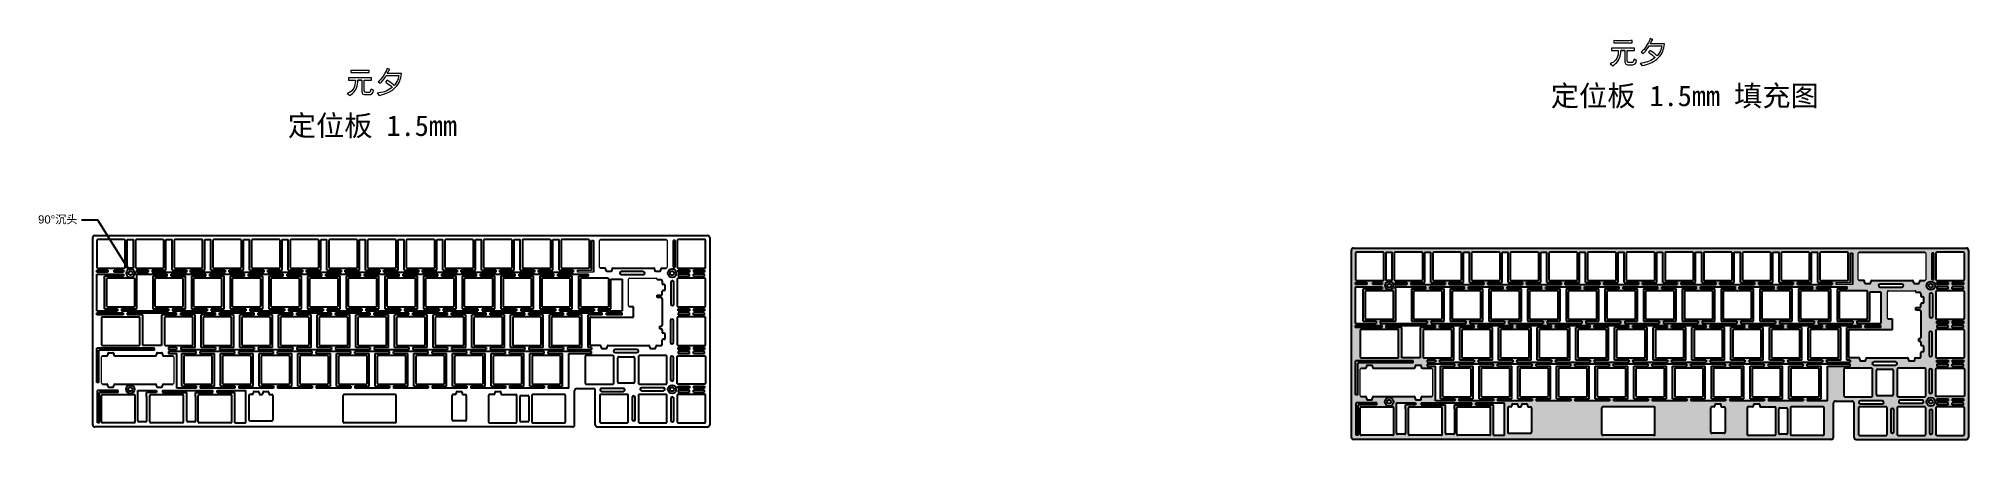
# Model space of a CAD drawing. Header units: millimetres. Extents: x 77 to 1027, y 56 to 253.
import ezdxf
from ezdxf import colors
from ezdxf.entities.mleader import LeaderData, LeaderLine
from ezdxf.math import Vec2, Vec3

# ---------------------------------------------------------------- set-up
doc = ezdxf.new("R2010")
doc.units = ezdxf.units.MM
doc.styles.get("Standard").update_dxf_attribs({"font": 'arial.ttf'})

msp = doc.modelspace()

# ---------------------------------------------------------------- texts
at = {"char_height": 10.1924, "width": 4090.9322, "attachment_point": 1}
for s, insert in [('{\\fSimHei|b0|i0|c134|p49;定位板 1.5mm 填充图}', (821.23, 229.86)), ('{\\fSimHei|b0|i0|c134|p49;定位板 1.5mm}', (199.41, 215.19))]:
    msp.add_mtext(s, dxfattribs=dict(at, insert=insert))

# ---------------------------------------------------------------- hatches: boundary and pattern name
h = msp.add_hatch(color=256)
h.set_gradient(color1=(241, 235, 31), color2=(244, 238, 81), tint=1)
h.paths.add_polyline_path([(960.36, 73.47, -0.414214), (961.36, 74.47), (969.53, 74.47, -0.414214), (970.53, 73.47), (970.53, 56.62, 0.414214), (971.53, 55.62), (1025.83, 55.62, 0.414214), (1026.83, 56.62), (1026.83, 148.82, 0.414214), (1025.83, 149.82), (724.08, 149.82, 0.414214), (723.08, 148.82), (723.08, 56.62, 0.414214), (724.08, 55.62), (959.36, 55.62, 0.414214), (960.36, 56.62)])
h.paths.add_polyline_path([(871.2, 74.64), (871.2, 75.64), (878.22, 75.64), (878.22, 91.69), (871.2, 91.69), (871.2, 92.69), (888.25, 92.69), (888.25, 91.69), (881.22, 91.69), (881.22, 75.64), (888.25, 75.64), (888.25, 74.64)], flags=16)
h.paths.add_polyline_path([(890.25, 74.64), (890.25, 75.64), (897.27, 75.64), (897.27, 91.69), (890.25, 91.69), (890.25, 92.69), (907.3, 92.69), (907.3, 91.69), (900.27, 91.69), (900.27, 75.64), (907.3, 75.64), (907.3, 74.64)], flags=16)
h.paths.add_polyline_path([(882.72, 76.64, -0.414214), (882.22, 77.14), (882.22, 90.19, -0.414214), (882.72, 90.69), (895.77, 90.69, -0.414214), (896.27, 90.19), (896.27, 77.14, -0.414214), (895.77, 76.64)], flags=16)
h.paths.add_polyline_path([(872.53, 58.12, -0.414214), (872.03, 57.62), (846.92, 57.62, -0.414214), (846.42, 58.12), (846.42, 71.12, -0.414214), (846.92, 71.62), (872.03, 71.62, -0.414214), (872.53, 71.12)], flags=16)
h.paths.add_polyline_path([(900.02, 71.12, -0.414214), (900.52, 71.62), (901.52, 71.62, 0.414214), (902.02, 72.12), (902.02, 72.62, -0.414214), (902.52, 73.12), (904.52, 73.12, -0.414214), (905.02, 72.62), (905.02, 72.12, 0.414214), (905.52, 71.62), (906.52, 71.62, -0.414214), (907.02, 71.12), (907.02, 59.12, -0.414214), (906.52, 58.62), (900.52, 58.62, -0.414214), (900.02, 59.12)], flags=16)
h.paths.add_polyline_path([(876.72, 76.64), (863.67, 76.64, -0.414214), (863.17, 77.14), (863.17, 90.19, -0.414214), (863.67, 90.69), (876.72, 90.69, -0.414214), (877.22, 90.19), (877.22, 77.14, -0.414214)], flags=16)
h.paths.add_polyline_path([(869.2, 74.64), (852.15, 74.64), (852.15, 75.64), (859.17, 75.64), (859.17, 91.69), (852.15, 91.69), (852.15, 92.69), (869.2, 92.69), (869.2, 91.69), (862.17, 91.69), (862.17, 75.64), (869.2, 75.64)], flags=16)
h.paths.add_polyline_path([(901.27, 77.14), (901.27, 90.19, -0.414214), (901.77, 90.69), (914.82, 90.69, -0.414214), (915.32, 90.19), (915.32, 77.14, -0.414214), (914.82, 76.64), (901.77, 76.64, -0.414214)], flags=16)
h.paths.add_polyline_path([(909.3, 74.64), (909.3, 75.64), (916.32, 75.64), (916.32, 91.69), (909.3, 91.69), (909.3, 92.69), (926.35, 92.69), (926.35, 91.69), (919.32, 91.69), (919.32, 75.64), (926.35, 75.64), (926.35, 74.64)], flags=16)
h.paths.add_polyline_path([(880.72, 93.69), (880.72, 94.69), (887.75, 94.69), (887.75, 110.72), (880.72, 110.72), (880.72, 111.72), (897.77, 111.72), (897.77, 110.72), (890.75, 110.72), (890.75, 94.69), (897.77, 94.69), (897.77, 93.69)], flags=16)
h.paths.add_polyline_path([(857.67, 76.64), (844.62, 76.64, -0.414214), (844.12, 77.14), (844.12, 90.19, -0.414214), (844.62, 90.69), (857.67, 90.69, -0.414214), (858.17, 90.19), (858.17, 77.14, -0.414214)], flags=16)
h.paths.add_polyline_path([(878.72, 93.69), (861.67, 93.69), (861.67, 94.69), (868.7, 94.69), (868.7, 110.72), (861.67, 110.72), (861.67, 111.72), (878.72, 111.72), (878.72, 110.72), (871.7, 110.72), (871.7, 94.69), (878.72, 94.69)], flags=16)
h.paths.add_polyline_path([(873.2, 95.69, -0.414214), (872.7, 96.19), (872.7, 109.24, -0.414214), (873.2, 109.74), (886.25, 109.74, -0.414214), (886.75, 109.24), (886.75, 96.19, -0.414214), (886.25, 95.69)], flags=16)
h.paths.add_polyline_path([(917.96, 71.12, -0.414214), (918.46, 71.62), (920.58, 71.62, 0.414214), (921.08, 72.12), (921.08, 72.62, -0.414214), (921.58, 73.12), (923.58, 73.12, -0.414214), (924.08, 72.62), (924.08, 72.12, 0.414214), (924.58, 71.62), (931.46, 71.62, -0.414214), (931.96, 71.12), (931.96, 58.12, -0.414214), (931.46, 57.62), (918.46, 57.62, -0.414214), (917.96, 58.12)], flags=16)
h.paths.add_polyline_path([(892.25, 95.69, -0.414214), (891.75, 96.19), (891.75, 109.24, -0.414214), (892.25, 109.74), (905.3, 109.74, -0.414214), (905.8, 109.24), (905.8, 96.19, -0.414214), (905.3, 95.69)], flags=16)
h.paths.add_polyline_path([(899.77, 93.69), (899.77, 94.69), (906.8, 94.69), (906.8, 110.72), (899.77, 110.72), (899.77, 111.72), (916.82, 111.72), (916.82, 110.72), (909.8, 110.72), (909.8, 94.69), (916.82, 94.69), (916.82, 93.69)], flags=16)
h.paths.add_polyline_path([(867.2, 95.69), (854.15, 95.69, -0.414214), (853.65, 96.19), (853.65, 109.24, -0.414214), (854.15, 109.74), (867.2, 109.74, -0.414214), (867.7, 109.24), (867.7, 96.19, -0.414214)], flags=16)
h.paths.add_polyline_path([(850.15, 74.64), (833.1, 74.64), (833.1, 75.64), (840.12, 75.64), (840.12, 91.69), (833.1, 91.69), (833.1, 92.69), (850.15, 92.69), (850.15, 91.69), (843.12, 91.69), (843.12, 75.64), (850.15, 75.64)], flags=16)
h.paths.add_polyline_path([(920.32, 77.14), (920.32, 90.19, -0.414214), (920.82, 90.69), (933.87, 90.69, -0.414214), (934.37, 90.19), (934.37, 77.14, -0.414214), (933.87, 76.64), (920.82, 76.64, -0.414214)], flags=16)
h.paths.add_polyline_path([(859.67, 93.69), (842.62, 93.69), (842.62, 94.69), (849.65, 94.69), (849.65, 110.72), (842.62, 110.72), (842.62, 111.72), (859.67, 111.72), (859.67, 110.72), (852.65, 110.72), (852.65, 94.69), (859.67, 94.69)], flags=16)
h.paths.add_polyline_path([(910.8, 96.19), (910.8, 109.24, -0.414214), (911.3, 109.74), (924.35, 109.74, -0.414214), (924.85, 109.24), (924.85, 96.19, -0.414214), (924.35, 95.69), (911.3, 95.69, -0.414214)], flags=16)
h.paths.add_polyline_path([(928.35, 74.64), (928.35, 75.64), (935.37, 75.64), (935.37, 91.69), (928.35, 91.69), (928.35, 92.69), (945.4, 92.69), (945.4, 91.69), (938.37, 91.69), (938.37, 75.64), (945.4, 75.64), (945.4, 74.64)], flags=16)
h.paths.add_polyline_path([(918.82, 93.69), (918.82, 94.69), (925.85, 94.69), (925.85, 110.72), (918.82, 110.72), (918.82, 111.72), (935.87, 111.72), (935.87, 110.72), (928.85, 110.72), (928.85, 94.69), (935.87, 94.69), (935.87, 93.69)], flags=16)
h.paths.add_polyline_path([(933.46, 70.62, -0.414214), (933.96, 71.12), (937.3, 71.12, -0.414214), (937.8, 70.62), (937.8, 58.62, -0.414214), (937.3, 58.12), (933.96, 58.12, -0.414214), (933.46, 58.62)], flags=16)
h.paths.add_polyline_path([(838.62, 76.64), (825.57, 76.64, -0.414214), (825.07, 77.14), (825.07, 90.19, -0.414214), (825.57, 90.69), (838.62, 90.69, -0.414214), (839.12, 90.19), (839.12, 77.14, -0.414214)], flags=16)
h.paths.add_polyline_path([(876.66, 112.74), (876.66, 113.74), (882.98, 113.74), (882.98, 129.79), (875.94, 129.79), (875.94, 130.79), (893.04, 130.79), (893.04, 129.79), (885.98, 129.79), (885.98, 113.74), (893.71, 113.74), (893.71, 112.74)], flags=16)
h.paths.add_polyline_path([(848.15, 95.69), (835.1, 95.69, -0.414214), (834.6, 96.19), (834.6, 109.24, -0.414214), (835.1, 109.74), (848.15, 109.74, -0.414214), (848.65, 109.24), (848.65, 96.19, -0.414214)], flags=16)
h.paths.add_polyline_path([(895.71, 112.74), (895.71, 113.74), (902.03, 113.74), (902.03, 129.79), (894.99, 129.79), (894.99, 130.79), (912.09, 130.79), (912.09, 129.79), (905.03, 129.79), (905.03, 113.74), (912.76, 113.74), (912.76, 112.74)], flags=16)
h.paths.add_polyline_path([(874.66, 112.74), (857.61, 112.74), (857.61, 113.74), (863.93, 113.74), (863.93, 129.79), (856.89, 129.79), (856.89, 130.79), (873.99, 130.79), (873.99, 129.79), (866.93, 129.79), (866.93, 113.74), (874.66, 113.74)], flags=16)
h.paths.add_polyline_path([(887.48, 114.74, -0.414214), (886.98, 115.24), (886.98, 128.29, -0.414214), (887.48, 128.79), (900.53, 128.79, -0.414214), (901.03, 128.29), (901.03, 115.24, -0.414214), (900.53, 114.74)], flags=16)
h.paths.add_polyline_path([(881.48, 114.74), (868.43, 114.74, -0.414214), (867.93, 115.24), (867.93, 128.29, -0.414214), (868.43, 128.79), (881.48, 128.79, -0.414214), (881.98, 128.29), (881.98, 115.24, -0.414214)], flags=16)
h.paths.add_polyline_path([(939.3, 71.12, -0.414214), (939.8, 71.62), (955.37, 71.62, -0.414214), (955.87, 71.12), (955.87, 58.12, -0.414214), (955.37, 57.62), (939.8, 57.62, -0.414214), (939.3, 58.12)], flags=16)
h.paths.add_polyline_path([(840.62, 93.69), (823.57, 93.69), (823.57, 94.69), (830.6, 94.69), (830.6, 110.72), (823.57, 110.72), (823.57, 111.72), (840.62, 111.72), (840.62, 110.72), (833.6, 110.72), (833.6, 94.69), (840.62, 94.69)], flags=16)
h.paths.add_polyline_path([(929.85, 96.19), (929.85, 109.24, -0.414214), (930.35, 109.74), (943.4, 109.74, -0.414214), (943.9, 109.24), (943.9, 96.19, -0.414214), (943.4, 95.69), (930.35, 95.69, -0.414214)], flags=16)
h.paths.add_polyline_path([(906.03, 115.24), (906.03, 128.29, -0.414214), (906.53, 128.79), (919.58, 128.79, -0.414214), (920.08, 128.29), (920.08, 115.24, -0.414214), (919.58, 114.74), (906.53, 114.74, -0.414214)], flags=16)
h.paths.add_polyline_path([(939.37, 77.14), (939.37, 90.19, -0.414214), (939.87, 90.69), (952.92, 90.69, -0.414214), (953.42, 90.19), (953.42, 77.14, -0.414214), (952.92, 76.64), (939.87, 76.64, -0.414214)], flags=16)
h.paths.add_polyline_path([(831.1, 74.64), (814.05, 74.64), (814.05, 75.64), (821.07, 75.64), (821.07, 91.69), (814.05, 91.69), (814.05, 92.69), (831.1, 92.69), (831.1, 91.69), (824.07, 91.69), (824.07, 75.64), (831.1, 75.64)], flags=16)
h.paths.add_polyline_path([(862.43, 114.74), (849.38, 114.74, -0.414214), (848.88, 115.24), (848.88, 128.29, -0.414214), (849.38, 128.79), (862.43, 128.79, -0.414214), (862.93, 128.29), (862.93, 115.24, -0.414214)], flags=16)
h.paths.add_polyline_path([(914.76, 112.74), (914.76, 113.74), (921.08, 113.74), (921.08, 129.79), (914.04, 129.79), (914.04, 130.79), (931.14, 130.79), (931.14, 129.79), (924.08, 129.79), (924.08, 113.74), (931.81, 113.74), (931.81, 112.74)], flags=16)
h.paths.add_polyline_path([(855.61, 112.74), (838.56, 112.74), (838.56, 113.74), (844.88, 113.74), (844.88, 129.79), (837.84, 129.79), (837.84, 130.79), (854.94, 130.79), (854.94, 129.79), (847.88, 129.79), (847.88, 113.74), (855.61, 113.74)], flags=16)
h.paths.add_polyline_path([(937.87, 93.69), (937.87, 94.69), (944.9, 94.69), (944.9, 110.72), (937.87, 110.72), (937.87, 111.72), (954.92, 111.72), (954.92, 110.72), (947.9, 110.72), (947.9, 94.69), (954.92, 94.69), (954.92, 93.69)], flags=16)
h.paths.add_polyline_path([(947.4, 74.64), (947.4, 75.64), (954.42, 75.64), (954.42, 91.69), (947.4, 91.69), (947.4, 92.69), (968.59, 92.69), (968.59, 91.69), (957.42, 91.69), (957.42, 74.64)], flags=16)
h.paths.add_polyline_path([(829.1, 95.69), (816.05, 95.69, -0.414214), (815.55, 96.19), (815.55, 109.24, -0.414214), (816.05, 109.74), (829.1, 109.74, -0.414214), (829.6, 109.24), (829.6, 96.19, -0.414214)], flags=16)
h.paths.add_polyline_path([(925.08, 115.24), (925.08, 128.29, -0.414214), (925.58, 128.79), (938.63, 128.79, -0.414214), (939.13, 128.29), (939.13, 115.24, -0.414214), (938.63, 114.74), (925.58, 114.74, -0.414214)], flags=16)
h.paths.add_polyline_path([(843.38, 114.74), (830.33, 114.74, -0.414214), (829.83, 115.24), (829.83, 128.29, -0.414214), (830.33, 128.79), (843.38, 128.79, -0.414214), (843.88, 128.29), (843.88, 115.24, -0.414214)], flags=16)
h.paths.add_polyline_path([(820.07, 77.14, -0.414214), (819.57, 76.64), (806.52, 76.64, -0.414214), (806.02, 77.14), (806.02, 90.19, -0.414214), (806.52, 90.69), (819.57, 90.69, -0.414214), (820.07, 90.19)], flags=16)
h.paths.add_polyline_path([(885.48, 131.79), (885.48, 132.79), (892.51, 132.79), (892.51, 147.84), (895.51, 147.84), (895.51, 132.79), (902.53, 132.79), (902.53, 131.79)], flags=16)
h.paths.add_polyline_path([(883.48, 131.79), (866.43, 131.79), (866.43, 132.79), (873.46, 132.79), (873.46, 147.84), (876.46, 147.84), (876.46, 132.79), (883.48, 132.79)], flags=16)
h.paths.add_polyline_path([(933.81, 112.74), (933.81, 113.74), (940.13, 113.74), (940.13, 129.79), (933.09, 129.79), (933.09, 130.79), (950.19, 130.79), (950.19, 129.79), (943.13, 129.79), (943.13, 113.74), (950.86, 113.74), (950.86, 112.74)], flags=16)
h.paths.add_polyline_path([(836.56, 112.74), (819.51, 112.74), (819.51, 113.74), (825.83, 113.74), (825.83, 129.79), (818.79, 129.79), (818.79, 130.79), (835.89, 130.79), (835.89, 129.79), (828.83, 129.79), (828.83, 113.74), (836.56, 113.74)], flags=16)
h.paths.add_polyline_path([(877.96, 133.79, -0.414214), (877.46, 134.29), (877.46, 147.34, -0.414214), (877.96, 147.84), (891.01, 147.84, -0.414214), (891.51, 147.34), (891.51, 134.29, -0.414214), (891.01, 133.79)], flags=16)
h.paths.add_polyline_path([(904.53, 131.79), (904.53, 132.79), (911.56, 132.79), (911.56, 147.84), (914.56, 147.84), (914.56, 132.79), (921.58, 132.79), (921.58, 131.79)], flags=16)
h.paths.add_polyline_path([(821.57, 93.69), (804.52, 93.69), (804.52, 94.69), (811.55, 94.69), (811.55, 110.72), (804.52, 110.72), (804.52, 111.72), (821.57, 111.72), (821.57, 110.72), (814.55, 110.72), (814.55, 94.69), (821.57, 94.69)], flags=16)
h.paths.add_polyline_path([(896.51, 134.29), (896.51, 147.34, -0.414214), (897.01, 147.84), (910.06, 147.84, -0.414214), (910.56, 147.34), (910.56, 134.29, -0.414214), (910.06, 133.79), (897.01, 133.79, -0.414214)], flags=16)
h.paths.add_polyline_path([(948.9, 96.19), (948.9, 109.24, -0.414214), (949.4, 109.74), (962.45, 109.74, -0.414214), (962.95, 109.24), (962.95, 96.19, -0.414214), (962.45, 95.69), (949.4, 95.69, -0.414214)], flags=16)
h.paths.add_polyline_path([(864.43, 131.79), (847.38, 131.79), (847.38, 132.79), (854.41, 132.79), (854.41, 147.84), (857.41, 147.84), (857.41, 132.79), (864.43, 132.79)], flags=16)
h.paths.add_polyline_path([(871.96, 133.79), (858.91, 133.79, -0.414214), (858.41, 134.29), (858.41, 147.34, -0.414214), (858.91, 147.84), (871.96, 147.84, -0.414214), (872.46, 147.34), (872.46, 134.29, -0.414214)], flags=16)
h.paths.add_polyline_path([(811.78, 59.12, -0.414214), (811.28, 58.62), (800.52, 58.62, -0.414214), (800.02, 59.12), (800.02, 71.12, -0.414214), (800.52, 71.62), (801.52, 71.62, 0.414214), (802.02, 72.12), (802.02, 72.62, -0.414214), (802.52, 73.12), (804.52, 73.12, -0.414214), (805.02, 72.62), (805.02, 72.12, 0.414214), (805.52, 71.62), (806.28, 71.62, 0.414214), (806.78, 72.12), (806.78, 72.62, -0.414214), (807.28, 73.12), (809.28, 73.12, -0.414214), (809.78, 72.62), (809.78, 72.12, 0.414214), (810.28, 71.62), (811.28, 71.62, -0.414214), (811.78, 71.12)], flags=16)
h.paths.add_polyline_path([(812.05, 74.64), (795, 74.64), (795, 75.64), (802.02, 75.64), (802.02, 91.69), (795, 91.69), (795, 92.69), (812.05, 92.69), (812.05, 91.69), (805.02, 91.69), (805.02, 75.64), (812.05, 75.64)], flags=16)
h.paths.add_polyline_path([(915.56, 134.29), (915.56, 147.34, -0.414214), (916.06, 147.84), (929.11, 147.84, -0.414214), (929.61, 147.34), (929.61, 134.29, -0.414214), (929.11, 133.79), (916.06, 133.79, -0.414214)], flags=16)
h.paths.add_polyline_path([(852.91, 133.79), (839.86, 133.79, -0.414214), (839.36, 134.29), (839.36, 147.34, -0.414214), (839.86, 147.84), (852.91, 147.84, -0.414214), (853.41, 147.34), (853.41, 134.29, -0.414214)], flags=16)
h.paths.add_polyline_path([(956.92, 93.69), (956.92, 94.69), (963.95, 94.69), (963.95, 110.72), (956.92, 110.72), (956.92, 111.72), (973.97, 111.72), (973.97, 110.72), (966.95, 110.72), (966.95, 94.69), (968.59, 94.69), (968.59, 93.69)], flags=16)
h.paths.add_polyline_path([(944.13, 115.24), (944.13, 128.29, -0.414214), (944.63, 128.79), (957.68, 128.79, -0.414214), (958.18, 128.29), (958.18, 115.24, -0.414214), (957.68, 114.74), (944.63, 114.74, -0.414214)], flags=16)
h.paths.add_polyline_path([(923.58, 131.79), (923.58, 132.79), (930.61, 132.79), (930.61, 147.84), (933.61, 147.84), (933.61, 132.79), (940.63, 132.79), (940.63, 131.79)], flags=16)
h.paths.add_polyline_path([(845.38, 131.79), (828.33, 131.79), (828.33, 132.79), (835.36, 132.79), (835.36, 147.84), (838.36, 147.84), (838.36, 132.79), (845.38, 132.79)], flags=16)
h.paths.add_polyline_path([(824.33, 114.74), (811.28, 114.74, -0.414214), (810.78, 115.24), (810.78, 128.29, -0.414214), (811.28, 128.79), (824.33, 128.79, -0.414214), (824.83, 128.29), (824.83, 115.24, -0.414214)], flags=16)
h.paths.add_polyline_path([(965.56, 77.14), (965.56, 90.19, -0.414214), (966.06, 90.69), (979.11, 90.69, -0.414214), (979.61, 90.19), (979.61, 77.14, -0.414214), (979.11, 76.64), (966.06, 76.64, -0.414214)], flags=16)
h.paths.add_polyline_path([(810.05, 95.69), (797, 95.69, -0.414214), (796.5, 96.19), (796.5, 109.24, -0.414214), (797, 109.74), (810.05, 109.74, -0.414214), (810.55, 109.24), (810.55, 96.19, -0.414214)], flags=16)
h.paths.add_polyline_path([(952.86, 112.74), (952.86, 113.74), (959.18, 113.74), (959.18, 129.79), (952.14, 129.79), (952.14, 130.79), (967.21, 130.79), (967.21, 129.79), (962.18, 129.79), (962.18, 113.74), (969.91, 113.74), (969.91, 112.74)], flags=16)
h.paths.add_polyline_path([(817.51, 112.74), (800.46, 112.74), (800.46, 113.74), (806.78, 113.74), (806.78, 129.79), (799.74, 129.79), (799.74, 130.79), (816.84, 130.79), (816.84, 129.79), (809.78, 129.79), (809.78, 113.74), (817.51, 113.74)], flags=16)
h.paths.add_polyline_path([(801.02, 77.14, -0.414214), (800.52, 76.64), (787.47, 76.64, -0.414214), (786.97, 77.14), (786.97, 90.19, -0.414214), (787.47, 90.69), (800.52, 90.69, -0.414214), (801.02, 90.19)], flags=16)
h.paths.add_polyline_path([(934.61, 134.29), (934.61, 147.34, -0.414214), (935.11, 147.84), (948.16, 147.84, -0.414214), (948.66, 147.34), (948.66, 134.29, -0.414214), (948.16, 133.79), (935.11, 133.79, -0.414214)], flags=16)
h.paths.add_polyline_path([(833.86, 133.79), (820.81, 133.79, -0.414214), (820.31, 134.29), (820.31, 147.34, -0.414214), (820.81, 147.84), (833.86, 147.84, -0.414214), (834.36, 147.34), (834.36, 134.29, -0.414214)], flags=16)
h.paths.add_polyline_path([(798.52, 57.62), (793.07, 57.62), (793.07, 72.62), (784.28, 72.62), (784.28, 73.62), (798.52, 73.62)], flags=16)
h.paths.add_polyline_path([(972.71, 71.14, -0.414214), (973.21, 71.64), (986.26, 71.64, -0.414214), (986.76, 71.14), (986.76, 58.09, -0.414214), (986.26, 57.59), (973.21, 57.59, -0.414214), (972.71, 58.09)], flags=16)
h.paths.add_polyline_path([(973.63, 74.59), (984.39, 74.59, -1), (984.39, 73.09), (973.63, 73.09, -1)], flags=16)
h.paths.add_polyline_path([(802.52, 93.69), (785.47, 93.69), (785.47, 94.69), (792.5, 94.69), (792.5, 110.72), (785.47, 110.72), (785.47, 111.72), (802.52, 111.72), (802.52, 110.72), (795.5, 110.72), (795.5, 94.69), (802.52, 94.69)], flags=16)
h.paths.add_polyline_path([(967.87, 96.22), (967.87, 109.22, -0.414214), (968.37, 109.72), (989.4, 109.72), (989.4, 114.77), (987.42, 114.77, -0.414214), (986.92, 115.27), (986.92, 128.32, -0.414214), (987.42, 128.82), (1000.52, 128.82, -0.410334), (1001.02, 128.32), (1001.02, 127.96), (1002.9, 127.96, -0.414214), (1003.4, 127.46), (1003.4, 126.24, 0.414214), (1003.9, 125.74), (1004.4, 125.74, -0.414214), (1004.9, 125.24), (1004.9, 123.24, -0.414214), (1004.4, 122.74), (1003.9, 122.74, 0.414214), (1003.4, 122.24), (1003.4, 121.02, -0.414214), (1002.9, 120.52), (1001.02, 120.52), (1001.02, 119.24), (1002.9, 119.24, -0.414214), (1003.4, 118.74), (1003.4, 105.74, -0.414214), (1002.9, 105.24), (1002.38, 105.24), (1002.38, 103.96), (1002.9, 103.96, -0.414214), (1003.4, 103.46), (1003.4, 102.24, 0.414214), (1003.9, 101.74), (1004.4, 101.74, -0.414214), (1004.9, 101.24), (1004.9, 99.24, -0.414214), (1004.4, 98.74), (1003.9, 98.74, 0.414214), (1003.4, 98.24), (1003.4, 96.22, -0.414214), (1002.9, 95.72), (1000.88, 95.72, 0.414214), (1000.38, 95.22), (1000.38, 94.72, -0.414214), (999.88, 94.22), (997.88, 94.22, -0.414214), (997.38, 94.72), (997.38, 95.22, 0.414214), (996.88, 95.72), (976.88, 95.72, 0.414214), (976.38, 95.22), (976.38, 94.72, -0.414214), (975.88, 94.22), (973.88, 94.22, -0.414214), (973.38, 94.72), (973.38, 95.22, 0.414214), (972.88, 95.72), (968.37, 95.72, -0.414214)], flags=16)
h.paths.add_polyline_path([(942.63, 131.79), (942.63, 132.79), (949.66, 132.79), (949.66, 147.84), (952.66, 147.84), (952.66, 132.79), (959.68, 132.79), (959.68, 131.79)], flags=16)
h.paths.add_polyline_path([(826.33, 131.79), (809.28, 131.79), (809.28, 132.79), (816.31, 132.79), (816.31, 147.84), (819.31, 147.84), (819.31, 132.79), (826.33, 132.79)], flags=16)
h.paths.add_polyline_path([(963.18, 115.24), (963.18, 128.29, -0.414214), (963.68, 128.79), (976.73, 128.79, -0.414214), (977.23, 128.29), (977.23, 115.24, -0.414214), (976.73, 114.74), (963.68, 114.74, -0.414214)], flags=16)
h.paths.add_polyline_path([(793, 74.64), (775.95, 74.64), (775.95, 75.64), (782.97, 75.64), (782.97, 91.69), (775.95, 91.69), (775.95, 92.69), (793, 92.69), (793, 91.69), (785.97, 91.69), (785.97, 75.64), (793, 75.64)], flags=16)
h.paths.add_polyline_path([(791.57, 58.12, -0.414214), (791.07, 57.62), (775.49, 57.62, -0.414214), (774.99, 58.12), (774.99, 71.12, -0.414214), (775.49, 71.62), (791.07, 71.62, -0.414214), (791.57, 71.12)], flags=16)
h.paths.add_polyline_path([(805.28, 114.74), (792.23, 114.74, -0.414214), (791.73, 115.24), (791.73, 128.29, -0.414214), (792.23, 128.79), (805.28, 128.79, -0.414214), (805.78, 128.29), (805.78, 115.24, -0.414214)], flags=16)
h.paths.add_polyline_path([(981.61, 77.64), (981.61, 89.69, -0.414214), (982.11, 90.19), (989.26, 90.19, -0.414214), (989.76, 89.69), (989.76, 77.64, -0.414214), (989.26, 77.14), (982.11, 77.14, -0.414214)], flags=16)
h.paths.add_polyline_path([(953.66, 134.29), (953.66, 147.34, -0.414214), (954.16, 147.84), (967.21, 147.84, -0.414214), (967.71, 147.34), (967.71, 134.29, -0.414214), (967.21, 133.79), (954.16, 133.79, -0.414214)], flags=16)
h.paths.add_polyline_path([(980.28, 93.73), (991.04, 93.73, -1), (991.04, 92.23), (980.28, 92.23, -1)], flags=16)
h.paths.add_polyline_path([(971.91, 112.74), (971.91, 113.74), (978.23, 113.74), (978.23, 128.29), (983.77, 128.29), (983.77, 112.74)], flags=16)
h.paths.add_polyline_path([(814.81, 133.79), (801.76, 133.79, -0.414214), (801.26, 134.29), (801.26, 147.34, -0.414214), (801.76, 147.84), (814.81, 147.84, -0.414214), (815.31, 147.34), (815.31, 134.29, -0.414214)], flags=16)
h.paths.add_polyline_path([(791, 95.69), (777.95, 95.69, -0.414214), (777.45, 96.19), (777.45, 109.24, -0.414214), (777.95, 109.74), (791, 109.74, -0.414214), (791.5, 109.24), (791.5, 96.19, -0.414214)], flags=16)
h.paths.add_polyline_path([(798.46, 112.74), (781.41, 112.74), (781.41, 113.74), (787.73, 113.74), (787.73, 129.79), (780.69, 129.79), (780.69, 130.79), (797.79, 130.79), (797.79, 129.79), (790.73, 129.79), (790.73, 113.74), (798.46, 113.74)], flags=16)
h.paths.add_polyline_path([(975.97, 110.72), (975.97, 111.72), (983.77, 111.72), (983.77, 110.72)], flags=16)
h.paths.add_polyline_path([(961.68, 131.79), (961.68, 132.79), (968.71, 132.79), (968.71, 147.34), (969.71, 147.34), (969.71, 131.79)], flags=16)
h.paths.add_polyline_path([(988.67, 70.09, -1), (990.17, 70.09), (990.17, 59.33, -1), (988.67, 59.33)], flags=16)
h.paths.add_polyline_path([(807.28, 131.79), (790.23, 131.79), (790.23, 132.79), (797.26, 132.79), (797.26, 147.84), (800.26, 147.84), (800.26, 132.79), (807.28, 132.79)], flags=16)
h.paths.add_polyline_path([(782.28, 72.62), (773.76, 72.62), (773.76, 70.62), (773.76, 58.62, -0.414214), (773.26, 58.12), (769.92, 58.12, -0.414214), (769.42, 58.62), (769.42, 70.62), (769.42, 72.62), (757.49, 72.62), (757.49, 73.62), (773.76, 73.62), (782.28, 73.62)], flags=16)
h.paths.add_polyline_path([(781.97, 77.14, -0.414214), (781.47, 76.64), (768.42, 76.64, -0.414214), (767.92, 77.14), (767.92, 90.19, -0.414214), (768.42, 90.69), (781.47, 90.69, -0.414214), (781.97, 90.19)], flags=16)
h.paths.add_polyline_path([(991.76, 71.14, -0.414214), (992.26, 71.64), (1005.31, 71.64, -0.414214), (1005.81, 71.14), (1005.81, 58.09, -0.414214), (1005.31, 57.59), (992.26, 57.59, -0.414214), (991.76, 58.09)], flags=16)
h.paths.add_polyline_path([(783.47, 93.69), (766.42, 93.69), (766.42, 94.69), (773.45, 94.69), (773.45, 110.72), (766.42, 110.72), (766.42, 111.72), (783.47, 111.72), (783.47, 110.72), (776.45, 110.72), (776.45, 94.69), (783.47, 94.69)], flags=16)
h.paths.add_polyline_path([(991.76, 77.14), (991.76, 90.19, -0.414214), (992.26, 90.69), (1005.31, 90.69, -0.414214), (1005.81, 90.19), (1005.81, 77.14, -0.414214), (1005.31, 76.64), (992.26, 76.64, -0.414214)], flags=16)
h.paths.add_polyline_path([(993.28, 74.92), (1004.04, 74.92, -1), (1004.04, 73.42), (993.28, 73.42, -1)], flags=16)
h.paths.add_polyline_path([(786.23, 114.74), (773.18, 114.74, -0.414214), (772.68, 115.24), (772.68, 128.29, -0.414214), (773.18, 128.79), (786.23, 128.79, -0.414214), (786.73, 128.29), (786.73, 115.24, -0.414214)], flags=16)
h.paths.add_polyline_path([(972.63, 134.32), (972.63, 147.32, -0.414214), (973.13, 147.82), (1005.38, 147.82, -0.414214), (1005.88, 147.32), (1005.88, 134.32, -0.414214), (1005.38, 133.82), (1003.26, 133.82, 0.414214), (1002.76, 133.32), (1002.76, 132.82, -0.414214), (1002.26, 132.32), (1000.26, 132.32, -0.414214), (999.76, 132.82), (999.76, 133.32, 0.414214), (999.26, 133.82), (979.26, 133.82, 0.414214), (978.76, 133.32), (978.76, 132.82, -0.414214), (978.26, 132.32), (976.26, 132.32, -0.414214), (975.76, 132.82), (975.76, 133.32, 0.414214), (975.26, 133.82), (973.13, 133.82, -0.414214)], flags=16)
h.paths.add_polyline_path([(773.95, 74.64), (764.5, 74.64), (764.5, 91.69), (760.34, 91.69), (760.34, 92.69), (773.95, 92.69), (773.95, 91.69), (766.92, 91.69), (766.92, 75.64), (773.95, 75.64)], flags=16)
h.paths.add_polyline_path([(795.76, 133.79), (782.71, 133.79, -0.414214), (782.21, 134.29), (782.21, 147.34, -0.414214), (782.71, 147.84), (795.76, 147.84, -0.414214), (796.26, 147.34), (796.26, 134.29, -0.414214)], flags=16)
h.paths.add_polyline_path([(779.41, 112.74), (762.36, 112.74), (762.36, 113.74), (768.68, 113.74), (768.68, 129.79), (761.64, 129.79), (761.64, 130.79), (778.74, 130.79), (778.74, 129.79), (771.68, 129.79), (771.68, 113.74), (779.41, 113.74)], flags=16)
h.paths.add_polyline_path([(771.95, 95.69), (758.9, 95.69, -0.414214), (758.4, 96.19), (758.4, 109.24, -0.414214), (758.9, 109.74), (771.95, 109.74, -0.414214), (772.45, 109.24), (772.45, 96.19, -0.414214)], flags=16)
h.paths.add_polyline_path([(767.76, 58.12, -0.414214), (767.26, 57.62), (751.68, 57.62, -0.414214), (751.18, 58.12), (751.18, 71.12, -0.414214), (751.68, 71.62), (767.26, 71.62, -0.414214), (767.76, 71.12)], flags=16)
h.paths.add_polyline_path([(983.35, 132.07), (994.1, 132.07, -1), (994.1, 130.57), (983.35, 130.57, -1)], flags=16)
h.paths.add_polyline_path([(788.23, 131.79), (771.18, 131.79), (771.18, 132.79), (778.21, 132.79), (778.21, 147.84), (781.21, 147.84), (781.21, 132.79), (788.23, 132.79)], flags=16)
h.paths.add_polyline_path([(1006.21, 74.14, -1), (1010.41, 74.14, -1)], flags=16)
h.paths.add_polyline_path([(1007.7, 69.6, -1), (1009.2, 69.6), (1009.2, 58.84, -1), (1007.7, 58.84)], flags=16)
h.paths.add_polyline_path([(1009.31, 74.14, -1), (1007.31, 74.14, -1)], flags=0)
h.paths.add_polyline_path([(1007.5, 78.92), (1007.5, 89.67, -1), (1009, 89.67), (1009, 78.92, -1)], flags=16)
h.paths.add_polyline_path([(762.5, 76.67), (757.99, 76.67, 0.414214), (757.49, 76.17), (757.49, 75.67, -0.414214), (756.99, 75.17), (754.99, 75.17, -0.414214), (754.49, 75.67), (754.49, 76.17, 0.414214), (753.99, 76.67), (733.99, 76.67, 0.414214), (733.49, 76.17), (733.49, 75.67, -0.414214), (732.99, 75.17), (730.99, 75.17, -0.414214), (730.49, 75.67), (730.49, 76.17, 0.414214), (729.99, 76.67), (727.86, 76.67, -0.414214), (727.36, 77.17), (727.36, 90.17, -0.414214), (727.86, 90.67), (729.99, 90.67, 0.414214), (730.49, 91.17), (730.49, 91.67, -0.414214), (730.99, 92.17), (732.99, 92.17, -0.414214), (733.49, 91.67), (733.49, 91.17, 0.414214), (733.99, 90.67), (753.99, 90.67, 0.414214), (754.49, 91.17), (754.49, 91.67, -0.414214), (754.99, 92.17), (756.99, 92.17, -0.414214), (757.49, 91.67), (757.49, 91.17, 0.414214), (757.99, 90.67), (762.5, 90.67, -0.414214), (763, 90.17), (763, 77.17, -0.414214)], flags=16)
h.paths.add_polyline_path([(764.42, 93.69), (760.34, 93.69), (760.34, 94.69), (764.42, 94.69)], flags=16)
h.paths.add_polyline_path([(1010.81, 71.14, -0.414214), (1011.31, 71.64), (1024.36, 71.64, -0.414214), (1024.86, 71.14), (1024.86, 58.09, -0.414214), (1024.36, 57.59), (1011.31, 57.59, -0.414214), (1010.81, 58.09)], flags=16)
h.paths.add_polyline_path([(1010.83, 77.17), (1010.83, 90.17, -0.414214), (1011.33, 90.67), (1024.33, 90.67, -0.414214), (1024.83, 90.17), (1024.83, 77.17, -0.414214), (1024.33, 76.67), (1011.33, 76.67, -0.414214)], flags=16)
h.paths.add_polyline_path([(1011.31, 72.64), (1011.31, 73.64), (1016.83, 73.64), (1016.83, 72.64)], flags=16)
h.paths.add_polyline_path([(1011.31, 74.64), (1011.31, 75.64), (1016.83, 75.64), (1016.83, 74.64)], flags=16)
h.paths.add_polyline_path([(1007.5, 97.2), (1007.5, 107.96, -1), (1009, 107.96), (1009, 97.2, -1)], flags=16)
h.paths.add_polyline_path([(767.18, 114.74), (754.13, 114.74, -0.414214), (753.63, 115.24), (753.63, 128.29, -0.414214), (754.13, 128.79), (767.18, 128.79, -0.414214), (767.68, 128.29), (767.68, 115.24, -0.414214)], flags=16)
h.paths.add_polyline_path([(1011.31, 91.69), (1011.31, 92.69), (1016.83, 92.69), (1016.83, 91.69)], flags=16)
h.paths.add_polyline_path([(776.71, 133.79), (763.66, 133.79, -0.414214), (763.16, 134.29), (763.16, 147.34, -0.414214), (763.66, 147.84), (776.71, 147.84, -0.414214), (777.21, 147.34), (777.21, 134.29, -0.414214)], flags=16)
h.paths.add_polyline_path([(1011.31, 93.69), (1011.31, 94.69), (1016.83, 94.69), (1016.83, 93.69)], flags=16)
h.paths.add_polyline_path([(1010.81, 96.19), (1010.81, 109.24, -0.414214), (1011.31, 109.74), (1024.36, 109.74, -0.414214), (1024.86, 109.24), (1024.86, 96.19, -0.414214), (1024.36, 95.69), (1011.31, 95.69, -0.414214)], flags=16)
h.paths.add_polyline_path([(764.42, 110.72), (756.9, 110.72), (756.9, 95.69), (747.83, 95.69), (747.83, 110.72), (740, 110.72), (740, 111.72), (764.42, 111.72)], flags=16)
h.paths.add_polyline_path([(754.56, 72.62), (749.64, 72.62), (749.64, 70.62), (749.64, 58.62, -0.414214), (749.14, 58.12), (745.81, 58.12, -0.414214), (745.31, 58.62), (745.31, 70.62), (745.31, 73.62), (749.64, 73.62), (754.56, 73.62)], flags=16)
h.paths.add_polyline_path([(1007.76, 116.12), (1007.76, 126.88, -1), (1009.26, 126.88), (1009.26, 116.12, -1)], flags=16)
h.paths.add_polyline_path([(1018.83, 72.64), (1018.83, 73.64), (1024.36, 73.64), (1024.36, 72.64)], flags=16)
h.paths.add_polyline_path([(1018.83, 74.64), (1018.83, 75.64), (1024.36, 75.64), (1024.36, 74.64)], flags=16)
h.paths.add_polyline_path([(1011.31, 110.74), (1011.31, 111.74), (1016.83, 111.74), (1016.83, 110.74)], flags=16)
h.paths.add_polyline_path([(760.36, 112.74), (737.24, 112.74), (737.24, 113.74), (744.87, 113.74), (744.87, 129.79), (744.61, 129.79), (744.61, 130.79), (759.69, 130.79), (759.69, 129.79), (752.63, 129.79), (752.63, 113.74), (760.36, 113.74)], flags=16)
h.paths.add_polyline_path([(769.18, 131.79), (752.36, 131.79), (752.36, 132.79), (759.16, 132.79), (759.16, 147.84), (762.16, 147.84), (762.16, 132.79), (769.18, 132.79)], flags=16)
h.paths.add_polyline_path([(1011.31, 112.74), (1011.31, 113.74), (1016.83, 113.74), (1016.83, 112.74)], flags=16)
h.paths.add_polyline_path([(753.53, 93.37), (726.16, 93.37), (726.16, 77.48), (725.16, 77.48), (725.16, 94.37), (753.53, 94.37)], flags=16)
h.paths.add_polyline_path([(1010.81, 115.24), (1010.81, 128.29, -0.414214), (1011.31, 128.79), (1024.36, 128.79, -0.414214), (1024.86, 128.29), (1024.86, 115.24, -0.414214), (1024.36, 114.74), (1011.31, 114.74, -0.414214)], flags=16)
h.paths.add_polyline_path([(1018.83, 91.69), (1018.83, 92.69), (1024.36, 92.69), (1024.36, 91.69)], flags=16)
h.paths.add_polyline_path([(1018.83, 93.69), (1018.83, 94.69), (1024.36, 94.69), (1024.36, 93.69)], flags=16)
h.paths.add_polyline_path([(1006.21, 131.29, -1), (1010.41, 131.29, -1)], flags=16)
h.paths.add_polyline_path([(1007.31, 131.29, -1), (1009.31, 131.29, -1)], flags=0)
h.paths.add_polyline_path([(1018.83, 110.74), (1018.83, 111.74), (1024.36, 111.74), (1024.36, 110.74)], flags=16)
h.paths.add_polyline_path([(743.95, 58.12, -0.414214), (743.45, 57.62), (727.86, 57.62, -0.414214), (727.36, 58.12), (727.36, 71.12, -0.414214), (727.86, 71.62), (743.45, 71.62, -0.414214), (743.95, 71.12)], flags=16)
h.paths.add_polyline_path([(1008.81, 134.29), (1008.81, 147.34), (1009.81, 147.34), (1009.81, 140.82), (1009.81, 134.29)], flags=16)
h.paths.add_polyline_path([(1018.83, 112.74), (1018.83, 113.74), (1024.36, 113.74), (1024.36, 112.74)], flags=16)
h.paths.add_polyline_path([(1011.31, 129.79), (1011.31, 130.79), (1016.83, 130.79), (1016.83, 129.79)], flags=16)
h.paths.add_polyline_path([(739.51, 74.14, -1), (743.71, 74.14, -1)], flags=16)
h.paths.add_polyline_path([(745.83, 95.72), (727.86, 95.72, -0.414214), (727.36, 96.22), (727.36, 109.22, -0.414214), (727.86, 109.72), (745.83, 109.72, -0.414214), (746.33, 109.22), (746.33, 96.22, -0.414214)], flags=16)
h.paths.add_polyline_path([(1011.31, 131.79), (1011.31, 132.79), (1016.83, 132.79), (1016.83, 131.79)], flags=16)
h.paths.add_polyline_path([(740.61, 74.14, -1), (742.61, 74.14, -1)], flags=0)
h.paths.add_polyline_path([(1010.81, 134.29), (1010.81, 147.34, -0.414214), (1011.31, 147.84), (1024.36, 147.84, -0.414214), (1024.86, 147.34), (1024.86, 134.29, -0.414214), (1024.36, 133.79), (1011.31, 133.79, -0.414214)], flags=16)
h.paths.add_polyline_path([(757.66, 133.79), (744.61, 133.79, -0.414214), (744.11, 134.29), (744.11, 147.34, -0.414214), (744.61, 147.84), (757.66, 147.84, -0.414214), (758.16, 147.34), (758.16, 134.29, -0.414214)], flags=16)
h.paths.add_polyline_path([(1018.83, 129.79), (1018.83, 130.79), (1024.36, 130.79), (1024.36, 129.79)], flags=16)
h.paths.add_polyline_path([(1018.83, 131.79), (1018.83, 132.79), (1024.36, 132.79), (1024.36, 131.79)], flags=16)
h.paths.add_polyline_path([(735.66, 72.62), (726.36, 72.62), (726.36, 57.62), (725.36, 57.62), (725.36, 73.62), (735.66, 73.62)], flags=16)
h.paths.add_polyline_path([(743.37, 114.74), (730.32, 114.74, -0.414214), (729.82, 115.24), (729.82, 128.29, -0.414214), (730.32, 128.79), (743.37, 128.79, -0.414214), (743.87, 128.29), (743.87, 115.24, -0.414214)], flags=16)
h.paths.add_polyline_path([(750.38, 131.79), (744.61, 131.79), (744.61, 132.79), (750.38, 132.79)], flags=16)
h.paths.add_polyline_path([(738, 110.72), (725.08, 110.72), (725.08, 111.72), (738, 111.72)], flags=16)
h.paths.add_polyline_path([(739.64, 131.32, -1), (743.84, 131.32, -1)], flags=16)
h.paths.add_polyline_path([(740.74, 131.32, -1), (742.74, 131.32, -1)], flags=0)
h.paths.add_polyline_path([(735.24, 112.74), (725.08, 112.74), (725.08, 113.74), (725.07, 129.79), (725.07, 130.79), (738.22, 130.79), (738.22, 129.79), (728.82, 129.79), (728.82, 113.74), (735.24, 113.74)], flags=16)
h.paths.add_polyline_path([(743.11, 133.79), (740.11, 133.79), (740.11, 147.84), (743.11, 147.84)], flags=16)
h.paths.add_polyline_path([(738.22, 131.79), (733.58, 131.79), (733.58, 132.79), (738.22, 132.79)], flags=16)
h.paths.add_polyline_path([(738.61, 133.79), (725.56, 133.79, -0.414214), (725.06, 134.29), (725.06, 147.34, -0.414214), (725.56, 147.84), (738.61, 147.84, -0.414214), (739.11, 147.34), (739.11, 134.29, -0.414214)], flags=16)
h.paths.add_polyline_path([(730.58, 131.79), (725.06, 131.79), (725.06, 132.79), (730.58, 132.79)], flags=16)

# ---------------------------------------------------------------- linework, layer by layer
for p, q in [((103.37, 62.76), (103.37, 154.96)), ((104.37, 155.96), (406.12, 155.96)), ((120.39, 139.94), (120.39, 153.99)), ((120.39, 153.99), (123.39, 153.99)), ((123.39, 139.94), (123.39, 153.99)), ((139.44, 138.94), (139.44, 153.99)), ((139.44, 153.99), (142.44, 153.99)), ((142.44, 138.94), (142.44, 153.99)), ((158.49, 138.94), (158.49, 153.99)), ((158.49, 153.99), (161.49, 153.99)), ((161.49, 138.94), (161.49, 153.99)), ((177.54, 138.94), (177.54, 153.99)), ((177.54, 153.99), (180.54, 153.99)), ((180.54, 138.94), (180.54, 153.99)), ((196.59, 138.94), (196.59, 153.99)), ((196.59, 153.99), (199.59, 153.99)), ((199.59, 138.94), (199.59, 153.99)), ((215.64, 138.94), (215.64, 153.99)), ((215.64, 153.99), (218.64, 153.99)), ((218.64, 138.94), (218.64, 153.99)), ((234.69, 138.94), (234.69, 153.99)), ((234.69, 153.99), (237.69, 153.99)), ((237.69, 138.94), (237.69, 153.99)), ((253.74, 138.94), (253.74, 153.99)), ((253.74, 153.99), (256.74, 153.99)), ((256.74, 138.94), (256.74, 153.99)), ((272.79, 138.94), (272.79, 153.99)), ((272.79, 153.99), (275.79, 153.99)), ((275.79, 138.94), (275.79, 153.99)), ((291.84, 138.94), (291.84, 153.99)), ((291.84, 153.99), (294.84, 153.99)), ((294.84, 138.94), (294.84, 153.99)), ((310.89, 138.94), (310.89, 153.99)), ((310.89, 153.99), (313.89, 153.99)), ((313.89, 138.94), (313.89, 153.99)), ((329.94, 138.94), (329.94, 153.99)), ((329.94, 153.99), (332.94, 153.99)), ((332.94, 138.94), (332.94, 153.99)), ((348.99, 138.94), (348.99, 153.49)), ((348.99, 153.49), (349.99, 153.49)), ((349.99, 153.49), (349.99, 137.94)), ((390.09, 153.49), (389.09, 153.49)), ((389.09, 153.49), (389.09, 140.44)), ((390.09, 146.96), (390.09, 153.49)), ((407.12, 154.96), (407.12, 62.76)), ((390.09, 140.44), (390.09, 146.96)), ((723.08, 56.62), (723.08, 148.82)), ((724.08, 149.82), (1025.83, 149.82)), ((740.11, 133.79), (740.11, 147.84)), ((740.11, 147.84), (743.11, 147.84)), ((743.11, 133.79), (743.11, 147.84)), ((759.16, 132.79), (759.16, 147.84)), ((759.16, 147.84), (762.16, 147.84)), ((762.16, 132.79), (762.16, 147.84)), ((778.21, 132.79), (778.21, 147.84)), ((778.21, 147.84), (781.21, 147.84)), ((781.21, 132.79), (781.21, 147.84)), ((797.26, 132.79), (797.26, 147.84)), ((797.26, 147.84), (800.26, 147.84)), ((800.26, 132.79), (800.26, 147.84)), ((816.31, 132.79), (816.31, 147.84)), ((816.31, 147.84), (819.31, 147.84)), ((819.31, 132.79), (819.31, 147.84)), ((835.36, 132.79), (835.36, 147.84)), ((835.36, 147.84), (838.36, 147.84)), ((838.36, 132.79), (838.36, 147.84)), ((854.41, 132.79), (854.41, 147.84)), ((854.41, 147.84), (857.41, 147.84)), ((857.41, 132.79), (857.41, 147.84)), ((873.46, 132.79), (873.46, 147.84)), ((873.46, 147.84), (876.46, 147.84)), ((876.46, 132.79), (876.46, 147.84)), ((892.51, 132.79), (892.51, 147.84)), ((892.51, 147.84), (895.51, 147.84)), ((895.51, 132.79), (895.51, 147.84)), ((911.56, 132.79), (911.56, 147.84)), ((911.56, 147.84), (914.56, 147.84)), ((914.56, 132.79), (914.56, 147.84)), ((930.61, 132.79), (930.61, 147.84)), ((930.61, 147.84), (933.61, 147.84)), ((933.61, 132.79), (933.61, 147.84)), ((949.66, 132.79), (949.66, 147.84)), ((949.66, 147.84), (952.66, 147.84)), ((952.66, 132.79), (952.66, 147.84)), ((968.71, 132.79), (968.71, 147.34)), ((968.71, 147.34), (969.71, 147.34)), ((969.71, 147.34), (969.71, 131.79)), ((1009.81, 147.34), (1008.81, 147.34)), ((1008.81, 147.34), (1008.81, 134.29)), ((1009.81, 140.82), (1009.81, 147.34)), ((1026.83, 148.82), (1026.83, 56.62)), ((105.34, 138.94), (110.87, 138.94)), ((105.34, 137.94), (105.34, 138.94)), ((110.87, 137.94), (105.34, 137.94)), ((105.35, 136.94), (118.5, 136.94)), ((105.35, 135.94), (105.35, 136.94)), ((105.37, 119.89), (105.35, 135.94)), ((109.1, 119.89), (109.1, 135.94)), ((118.5, 135.94), (109.1, 135.94)), ((110.87, 138.94), (110.87, 137.94)), ((113.87, 138.94), (118.5, 138.94)), ((113.87, 137.94), (113.87, 138.94)), ((118.5, 137.94), (113.87, 137.94)), ((118.5, 138.94), (118.5, 137.94)), ((118.5, 136.94), (118.5, 135.94)), ((123.39, 139.94), (120.39, 139.94)), ((124.89, 138.94), (130.66, 138.94)), ((124.89, 138.94), (124.89, 137.94)), ((124.89, 137.94), (130.66, 137.94)), ((124.89, 136.94), (139.97, 136.94)), ((124.89, 136.94), (124.89, 135.94)), ((124.89, 135.94), (125.15, 135.94)), ((125.15, 119.89), (125.15, 135.94)), ((130.66, 138.94), (130.66, 137.94)), ((132.64, 138.94), (132.64, 137.94)), ((132.64, 138.94), (139.44, 138.94)), ((132.64, 137.94), (149.47, 137.94)), ((132.92, 135.94), (132.92, 119.89)), ((132.92, 135.94), (139.97, 135.94)), ((139.97, 135.94), (139.97, 136.94)), ((141.92, 135.94), (141.92, 136.94)), ((141.92, 136.94), (159.02, 136.94)), ((141.92, 135.94), (148.97, 135.94)), ((142.44, 138.94), (149.47, 138.94)), ((148.97, 119.89), (148.97, 135.94)), ((149.47, 138.94), (149.47, 137.94)), ((151.47, 137.94), (151.47, 138.94)), ((151.47, 138.94), (158.49, 138.94)), ((151.47, 137.94), (168.52, 137.94)), ((151.97, 135.94), (151.97, 119.89)), ((151.97, 135.94), (159.02, 135.94)), ((159.02, 135.94), (159.02, 136.94)), ((160.97, 135.94), (160.97, 136.94)), ((160.97, 136.94), (178.07, 136.94)), ((160.97, 135.94), (168.02, 135.94)), ((161.49, 138.94), (168.52, 138.94)), ((168.02, 119.89), (168.02, 135.94)), ((168.52, 138.94), (168.52, 137.94)), ((170.52, 137.94), (170.52, 138.94)), ((170.52, 138.94), (177.54, 138.94)), ((170.52, 137.94), (187.57, 137.94)), ((171.02, 135.94), (171.02, 119.89)), ((171.02, 135.94), (178.07, 135.94)), ((178.07, 135.94), (178.07, 136.94)), ((180.02, 135.94), (180.02, 136.94)), ((180.02, 136.94), (197.12, 136.94)), ((180.02, 135.94), (187.07, 135.94)), ((180.54, 138.94), (187.57, 138.94)), ((187.07, 119.89), (187.07, 135.94)), ((187.57, 138.94), (187.57, 137.94)), ((189.57, 137.94), (189.57, 138.94)), ((189.57, 138.94), (196.59, 138.94)), ((189.57, 137.94), (206.62, 137.94)), ((190.07, 135.94), (190.07, 119.89)), ((190.07, 135.94), (197.12, 135.94)), ((197.12, 135.94), (197.12, 136.94)), ((199.07, 135.94), (199.07, 136.94)), ((199.07, 136.94), (216.17, 136.94)), ((199.07, 135.94), (206.12, 135.94)), ((199.59, 138.94), (206.62, 138.94)), ((206.12, 119.89), (206.12, 135.94)), ((206.62, 138.94), (206.62, 137.94)), ((208.62, 137.94), (208.62, 138.94)), ((208.62, 138.94), (215.64, 138.94)), ((208.62, 137.94), (225.67, 137.94)), ((209.12, 135.94), (209.12, 119.89)), ((209.12, 135.94), (216.17, 135.94)), ((216.17, 135.94), (216.17, 136.94)), ((218.12, 135.94), (218.12, 136.94)), ((218.12, 136.94), (235.22, 136.94)), ((218.12, 135.94), (225.17, 135.94)), ((218.64, 138.94), (225.67, 138.94)), ((225.17, 119.89), (225.17, 135.94)), ((225.67, 138.94), (225.67, 137.94)), ((227.67, 137.94), (227.67, 138.94)), ((227.67, 138.94), (234.69, 138.94)), ((227.67, 137.94), (244.72, 137.94)), ((228.17, 135.94), (228.17, 119.89)), ((228.17, 135.94), (235.22, 135.94)), ((235.22, 135.94), (235.22, 136.94)), ((237.17, 135.94), (237.17, 136.94)), ((237.17, 136.94), (254.27, 136.94)), ((237.17, 135.94), (244.22, 135.94)), ((237.69, 138.94), (244.72, 138.94)), ((244.22, 119.89), (244.22, 135.94)), ((244.72, 138.94), (244.72, 137.94)), ((246.72, 137.94), (246.72, 138.94)), ((246.72, 138.94), (253.74, 138.94)), ((246.72, 137.94), (263.77, 137.94)), ((247.22, 135.94), (247.22, 119.89)), ((247.22, 135.94), (254.27, 135.94)), ((254.27, 135.94), (254.27, 136.94)), ((256.22, 135.94), (256.22, 136.94)), ((256.22, 136.94), (273.32, 136.94)), ((256.22, 135.94), (263.27, 135.94)), ((256.74, 138.94), (263.77, 138.94)), ((263.27, 119.89), (263.27, 135.94)), ((263.77, 138.94), (263.77, 137.94)), ((265.77, 137.94), (265.77, 138.94)), ((265.77, 138.94), (272.79, 138.94)), ((265.77, 137.94), (282.82, 137.94)), ((266.27, 135.94), (266.27, 119.89)), ((266.27, 135.94), (273.32, 135.94)), ((273.32, 135.94), (273.32, 136.94)), ((275.27, 135.94), (275.27, 136.94)), ((275.27, 136.94), (292.37, 136.94)), ((275.27, 135.94), (282.32, 135.94)), ((275.79, 138.94), (282.82, 138.94)), ((282.32, 119.89), (282.32, 135.94)), ((282.82, 138.94), (282.82, 137.94)), ((284.82, 137.94), (284.82, 138.94)), ((284.82, 138.94), (291.84, 138.94)), ((284.82, 137.94), (301.87, 137.94)), ((285.32, 135.94), (285.32, 119.89)), ((285.32, 135.94), (292.37, 135.94)), ((292.37, 135.94), (292.37, 136.94)), ((294.32, 135.94), (294.32, 136.94)), ((294.32, 136.94), (311.42, 136.94)), ((294.32, 135.94), (301.37, 135.94)), ((294.84, 138.94), (301.87, 138.94)), ((301.37, 119.89), (301.37, 135.94)), ((301.87, 138.94), (301.87, 137.94)), ((303.87, 137.94), (303.87, 138.94)), ((303.87, 138.94), (310.89, 138.94)), ((303.87, 137.94), (320.92, 137.94)), ((304.37, 135.94), (304.37, 119.89)), ((304.37, 135.94), (311.42, 135.94)), ((311.42, 135.94), (311.42, 136.94)), ((313.37, 135.94), (313.37, 136.94)), ((313.37, 136.94), (330.47, 136.94)), ((313.37, 135.94), (320.42, 135.94)), ((313.89, 138.94), (320.92, 138.94)), ((320.42, 119.89), (320.42, 135.94)), ((320.92, 138.94), (320.92, 137.94)), ((322.92, 137.94), (322.92, 138.94)), ((322.92, 138.94), (329.94, 138.94)), ((322.92, 137.94), (339.97, 137.94)), ((323.42, 135.94), (323.42, 119.89)), ((323.42, 135.94), (330.47, 135.94)), ((330.47, 135.94), (330.47, 136.94)), ((332.42, 135.94), (332.42, 136.94)), ((332.42, 136.94), (347.49, 136.94)), ((332.42, 135.94), (339.47, 135.94)), ((332.94, 138.94), (339.97, 138.94)), ((339.47, 119.89), (339.47, 135.94)), ((339.97, 138.94), (339.97, 137.94)), ((341.97, 138.94), (341.97, 137.94)), ((342.47, 135.94), (342.47, 119.89)), ((342.47, 135.94), (347.49, 135.94)), ((347.49, 135.94), (347.49, 136.94)), ((355.54, 139.96), (353.42, 139.96)), ((356.04, 138.96), (356.04, 139.46)), ((356.54, 138.46), (358.54, 138.46)), ((358.52, 119.89), (358.52, 134.44)), ((358.52, 134.44), (364.05, 134.44)), ((359.04, 138.96), (359.04, 139.46)), ((364.05, 134.44), (364.05, 118.89)), ((380.04, 138.96), (380.04, 139.46)), ((380.54, 138.46), (382.54, 138.46)), ((381.3, 134.46), (381.31, 134.11)), ((383.19, 134.11), (381.31, 134.11)), ((383.04, 138.96), (383.04, 139.46)), ((383.54, 139.96), (385.67, 139.96)), ((383.69, 133.61), (383.69, 132.39)), ((389.09, 140.44), (390.09, 140.44)), ((391.59, 137.94), (391.59, 138.94)), ((391.59, 138.94), (397.12, 138.94)), ((397.12, 137.94), (391.59, 137.94)), ((397.12, 136.94), (391.59, 136.94)), ((391.59, 136.94), (391.59, 135.94)), ((391.59, 135.94), (397.12, 135.94)), ((397.12, 138.94), (397.12, 137.94)), ((397.12, 135.94), (397.12, 136.94)), ((399.12, 138.94), (404.64, 138.94)), ((399.12, 138.94), (399.12, 137.94)), ((404.64, 137.94), (399.12, 137.94)), ((404.64, 136.94), (399.12, 136.94)), ((399.12, 135.94), (399.12, 136.94)), ((399.12, 135.94), (404.64, 135.94)), ((404.64, 138.94), (404.64, 137.94)), ((404.64, 135.94), (404.64, 136.94)), ((743.11, 133.79), (740.11, 133.79)), ((975.26, 133.82), (973.13, 133.82)), ((975.76, 132.82), (975.76, 133.32)), ((978.76, 132.82), (978.76, 133.32)), ((999.76, 132.82), (999.76, 133.32)), ((1002.76, 132.82), (1002.76, 133.32)), ((1003.26, 133.82), (1005.38, 133.82)), ((1008.81, 134.29), (1009.81, 134.29)), ((1009.81, 134.29), (1009.81, 140.82)), ((381.31, 126.67), (383.19, 126.67)), ((381.31, 125.39), (381.31, 126.67)), ((383.19, 125.39), (381.31, 125.39)), ((383.69, 127.17), (383.69, 128.39)), ((383.69, 124.89), (383.69, 111.89)), ((384.69, 131.89), (384.19, 131.89)), ((384.69, 128.89), (384.19, 128.89)), ((385.19, 129.39), (385.19, 131.39)), ((725.06, 132.79), (730.58, 132.79)), ((725.06, 131.79), (725.06, 132.79)), ((730.58, 131.79), (725.06, 131.79)), ((725.07, 130.79), (738.22, 130.79)), ((725.07, 129.79), (725.07, 130.79)), ((725.08, 113.74), (725.07, 129.79)), ((738.22, 129.79), (728.82, 129.79)), ((728.82, 113.74), (728.82, 129.79)), ((730.58, 132.79), (730.58, 131.79)), ((733.58, 132.79), (738.22, 132.79)), ((733.58, 131.79), (733.58, 132.79)), ((738.22, 131.79), (733.58, 131.79)), ((738.22, 132.79), (738.22, 131.79)), ((738.22, 130.79), (738.22, 129.79)), ((744.61, 132.79), (750.38, 132.79)), ((744.61, 132.79), (744.61, 131.79)), ((744.61, 131.79), (750.38, 131.79)), ((744.61, 130.79), (759.69, 130.79)), ((744.61, 130.79), (744.61, 129.79)), ((744.61, 129.79), (744.87, 129.79)), ((744.87, 113.74), (744.87, 129.79)), ((750.38, 132.79), (750.38, 131.79)), ((752.36, 132.79), (759.16, 132.79)), ((752.36, 132.79), (752.36, 131.79)), ((752.36, 131.79), (769.18, 131.79)), ((752.63, 129.79), (759.69, 129.79)), ((752.63, 129.79), (752.63, 113.74)), ((759.69, 129.79), (759.69, 130.79)), ((761.64, 130.79), (778.74, 130.79)), ((761.64, 129.79), (761.64, 130.79)), ((761.64, 129.79), (768.68, 129.79)), ((762.16, 132.79), (769.18, 132.79)), ((768.68, 113.74), (768.68, 129.79)), ((769.18, 132.79), (769.18, 131.79)), ((771.18, 132.79), (778.21, 132.79)), ((771.18, 131.79), (771.18, 132.79)), ((771.18, 131.79), (788.23, 131.79)), ((771.68, 129.79), (778.74, 129.79)), ((771.68, 129.79), (771.68, 113.74)), ((778.74, 129.79), (778.74, 130.79)), ((780.69, 130.79), (797.79, 130.79)), ((780.69, 129.79), (780.69, 130.79)), ((780.69, 129.79), (787.73, 129.79)), ((781.21, 132.79), (788.23, 132.79)), ((787.73, 113.74), (787.73, 129.79)), ((788.23, 132.79), (788.23, 131.79)), ((790.23, 132.79), (797.26, 132.79)), ((790.23, 131.79), (790.23, 132.79)), ((790.23, 131.79), (807.28, 131.79)), ((790.73, 129.79), (797.79, 129.79)), ((790.73, 129.79), (790.73, 113.74)), ((797.79, 129.79), (797.79, 130.79)), ((799.74, 130.79), (816.84, 130.79)), ((799.74, 129.79), (799.74, 130.79)), ((799.74, 129.79), (806.78, 129.79)), ((800.26, 132.79), (807.28, 132.79)), ((806.78, 113.74), (806.78, 129.79)), ((807.28, 132.79), (807.28, 131.79)), ((809.28, 132.79), (816.31, 132.79)), ((809.28, 131.79), (809.28, 132.79)), ((809.28, 131.79), (826.33, 131.79)), ((809.78, 129.79), (816.84, 129.79)), ((809.78, 129.79), (809.78, 113.74)), ((816.84, 129.79), (816.84, 130.79)), ((818.79, 130.79), (835.89, 130.79)), ((818.79, 129.79), (818.79, 130.79)), ((818.79, 129.79), (825.83, 129.79)), ((819.31, 132.79), (826.33, 132.79)), ((825.83, 113.74), (825.83, 129.79)), ((826.33, 132.79), (826.33, 131.79)), ((828.33, 132.79), (835.36, 132.79)), ((828.33, 131.79), (828.33, 132.79)), ((828.33, 131.79), (845.38, 131.79)), ((828.83, 129.79), (835.89, 129.79)), ((828.83, 129.79), (828.83, 113.74)), ((835.89, 129.79), (835.89, 130.79)), ((837.84, 130.79), (854.94, 130.79)), ((837.84, 129.79), (837.84, 130.79)), ((837.84, 129.79), (844.88, 129.79)), ((838.36, 132.79), (845.38, 132.79)), ((844.88, 113.74), (844.88, 129.79)), ((845.38, 132.79), (845.38, 131.79)), ((847.38, 132.79), (854.41, 132.79)), ((847.38, 131.79), (847.38, 132.79)), ((847.38, 131.79), (864.43, 131.79)), ((847.88, 129.79), (854.94, 129.79)), ((847.88, 129.79), (847.88, 113.74)), ((854.94, 129.79), (854.94, 130.79)), ((856.89, 130.79), (873.99, 130.79)), ((856.89, 129.79), (856.89, 130.79)), ((856.89, 129.79), (863.93, 129.79)), ((857.41, 132.79), (864.43, 132.79)), ((863.93, 113.74), (863.93, 129.79)), ((864.43, 132.79), (864.43, 131.79)), ((866.43, 132.79), (873.46, 132.79)), ((866.43, 131.79), (866.43, 132.79)), ((866.43, 131.79), (883.48, 131.79)), ((866.93, 129.79), (873.99, 129.79)), ((866.93, 129.79), (866.93, 113.74)), ((873.99, 129.79), (873.99, 130.79)), ((875.94, 130.79), (893.04, 130.79)), ((875.94, 129.79), (875.94, 130.79)), ((875.94, 129.79), (882.98, 129.79)), ((876.46, 132.79), (883.48, 132.79)), ((882.98, 113.74), (882.98, 129.79)), ((883.48, 132.79), (883.48, 131.79)), ((885.48, 132.79), (892.51, 132.79)), ((885.48, 131.79), (885.48, 132.79)), ((885.48, 131.79), (902.53, 131.79)), ((885.98, 129.79), (893.04, 129.79)), ((885.98, 129.79), (885.98, 113.74)), ((893.04, 129.79), (893.04, 130.79)), ((894.99, 130.79), (912.09, 130.79)), ((894.99, 129.79), (894.99, 130.79)), ((894.99, 129.79), (902.03, 129.79)), ((895.51, 132.79), (902.53, 132.79)), ((902.03, 113.74), (902.03, 129.79)), ((902.53, 132.79), (902.53, 131.79)), ((904.53, 132.79), (911.56, 132.79)), ((904.53, 131.79), (904.53, 132.79)), ((904.53, 131.79), (921.58, 131.79)), ((905.03, 129.79), (912.09, 129.79)), ((905.03, 129.79), (905.03, 113.74)), ((912.09, 129.79), (912.09, 130.79)), ((914.04, 130.79), (931.14, 130.79)), ((914.04, 129.79), (914.04, 130.79)), ((914.04, 129.79), (921.08, 129.79)), ((914.56, 132.79), (921.58, 132.79)), ((921.08, 113.74), (921.08, 129.79)), ((921.58, 132.79), (921.58, 131.79)), ((923.58, 132.79), (930.61, 132.79)), ((923.58, 131.79), (923.58, 132.79)), ((923.58, 131.79), (940.63, 131.79)), ((924.08, 129.79), (931.14, 129.79)), ((924.08, 129.79), (924.08, 113.74)), ((931.14, 129.79), (931.14, 130.79)), ((933.09, 130.79), (950.19, 130.79)), ((933.09, 129.79), (933.09, 130.79)), ((933.09, 129.79), (940.13, 129.79)), ((933.61, 132.79), (940.63, 132.79)), ((940.13, 113.74), (940.13, 129.79)), ((940.63, 132.79), (940.63, 131.79)), ((942.63, 132.79), (949.66, 132.79)), ((942.63, 131.79), (942.63, 132.79)), ((942.63, 131.79), (959.68, 131.79)), ((943.13, 129.79), (950.19, 129.79)), ((943.13, 129.79), (943.13, 113.74)), ((950.19, 129.79), (950.19, 130.79)), ((952.14, 130.79), (967.21, 130.79)), ((952.14, 129.79), (952.14, 130.79)), ((952.14, 129.79), (959.18, 129.79)), ((952.66, 132.79), (959.68, 132.79)), ((959.18, 113.74), (959.18, 129.79)), ((959.68, 132.79), (959.68, 131.79)), ((961.68, 132.79), (961.68, 131.79)), ((962.18, 129.79), (967.21, 129.79)), ((962.18, 129.79), (962.18, 113.74)), ((967.21, 129.79), (967.21, 130.79)), ((976.26, 132.32), (978.26, 132.32)), ((978.23, 113.74), (978.23, 128.29)), ((978.23, 128.29), (983.77, 128.29)), ((983.77, 128.29), (983.77, 112.74)), ((1000.26, 132.32), (1002.26, 132.32)), ((1001.02, 128.32), (1001.02, 127.96)), ((1002.9, 127.96), (1001.02, 127.96)), ((1003.4, 127.46), (1003.4, 126.24)), ((1004.4, 125.74), (1003.9, 125.74)), ((1004.9, 123.24), (1004.9, 125.24)), ((1011.31, 131.79), (1011.31, 132.79)), ((1011.31, 132.79), (1016.83, 132.79)), ((1016.83, 131.79), (1011.31, 131.79)), ((1016.83, 130.79), (1011.31, 130.79)), ((1011.31, 130.79), (1011.31, 129.79)), ((1011.31, 129.79), (1016.83, 129.79)), ((1016.83, 132.79), (1016.83, 131.79)), ((1016.83, 129.79), (1016.83, 130.79)), ((1018.83, 132.79), (1024.36, 132.79)), ((1018.83, 132.79), (1018.83, 131.79)), ((1024.36, 131.79), (1018.83, 131.79)), ((1024.36, 130.79), (1018.83, 130.79)), ((1018.83, 129.79), (1018.83, 130.79)), ((1018.83, 129.79), (1024.36, 129.79)), ((1024.36, 132.79), (1024.36, 131.79)), ((1024.36, 129.79), (1024.36, 130.79)), ((105.37, 118.89), (105.37, 119.89)), ((105.37, 118.89), (115.53, 118.89)), ((105.37, 116.86), (105.37, 117.86)), ((105.37, 117.86), (118.29, 117.86)), ((118.29, 116.86), (105.37, 116.86)), ((107.65, 115.36), (107.65, 102.36)), ((126.11, 115.86), (108.15, 115.86)), ((109.1, 119.89), (115.53, 119.89)), ((115.53, 119.89), (115.53, 118.89)), ((117.53, 119.89), (117.53, 118.89)), ((117.53, 119.89), (125.15, 119.89)), ((117.53, 118.89), (140.64, 118.89)), ((118.29, 117.86), (118.29, 116.86)), ((120.29, 117.86), (120.29, 116.86)), ((120.29, 117.86), (144.7, 117.86)), ((128.11, 116.86), (120.29, 116.86)), ((126.61, 102.36), (126.61, 115.36)), ((128.11, 101.84), (128.11, 116.86)), ((132.92, 119.89), (140.64, 119.89)), ((144.7, 116.86), (137.18, 116.86)), ((137.18, 116.86), (137.18, 101.84)), ((140.64, 119.89), (140.64, 118.89)), ((142.64, 119.89), (142.64, 118.89)), ((142.64, 119.89), (148.97, 119.89)), ((142.64, 118.89), (159.69, 118.89)), ((144.7, 116.86), (144.7, 117.86)), ((146.7, 116.86), (146.7, 117.86)), ((146.7, 117.86), (163.75, 117.86)), ((153.73, 116.86), (146.7, 116.86)), ((151.97, 119.89), (159.69, 119.89)), ((153.73, 100.84), (153.73, 116.86)), ((163.75, 116.86), (156.73, 116.86)), ((156.73, 100.84), (156.73, 116.86)), ((159.69, 119.89), (159.69, 118.89)), ((161.69, 119.89), (161.69, 118.89)), ((161.69, 119.89), (168.02, 119.89)), ((161.69, 118.89), (178.74, 118.89)), ((163.75, 116.86), (163.75, 117.86)), ((165.75, 116.86), (165.75, 117.86)), ((165.75, 117.86), (182.8, 117.86)), ((172.78, 116.86), (165.75, 116.86)), ((171.02, 119.89), (178.74, 119.89)), ((172.78, 100.84), (172.78, 116.86)), ((182.8, 116.86), (175.78, 116.86)), ((175.78, 100.84), (175.78, 116.86)), ((178.74, 119.89), (178.74, 118.89)), ((180.74, 119.89), (180.74, 118.89)), ((180.74, 119.89), (187.07, 119.89)), ((180.74, 118.89), (197.79, 118.89)), ((182.8, 116.86), (182.8, 117.86)), ((184.8, 116.86), (184.8, 117.86)), ((184.8, 117.86), (201.85, 117.86)), ((191.83, 116.86), (184.8, 116.86)), ((190.07, 119.89), (197.79, 119.89)), ((191.83, 100.84), (191.83, 116.86)), ((201.85, 116.86), (194.83, 116.86)), ((194.83, 100.84), (194.83, 116.86)), ((197.79, 119.89), (197.79, 118.89)), ((199.79, 119.89), (199.79, 118.89)), ((199.79, 119.89), (206.12, 119.89)), ((199.79, 118.89), (216.84, 118.89)), ((201.85, 116.86), (201.85, 117.86)), ((203.85, 116.86), (203.85, 117.86)), ((203.85, 117.86), (220.9, 117.86)), ((210.88, 116.86), (203.85, 116.86)), ((209.12, 119.89), (216.84, 119.89)), ((210.88, 100.84), (210.88, 116.86)), ((220.9, 116.86), (213.88, 116.86)), ((213.88, 100.84), (213.88, 116.86)), ((216.84, 119.89), (216.84, 118.89)), ((218.84, 119.89), (218.84, 118.89)), ((218.84, 119.89), (225.17, 119.89)), ((218.84, 118.89), (235.89, 118.89)), ((220.9, 116.86), (220.9, 117.86)), ((222.9, 116.86), (222.9, 117.86)), ((222.9, 117.86), (239.95, 117.86)), ((229.93, 116.86), (222.9, 116.86)), ((228.17, 119.89), (235.89, 119.89)), ((229.93, 100.84), (229.93, 116.86)), ((239.95, 116.86), (232.93, 116.86)), ((232.93, 100.84), (232.93, 116.86)), ((235.89, 119.89), (235.89, 118.89)), ((237.89, 119.89), (237.89, 118.89)), ((237.89, 119.89), (244.22, 119.89)), ((237.89, 118.89), (254.94, 118.89)), ((239.95, 116.86), (239.95, 117.86)), ((241.95, 116.86), (241.95, 117.86)), ((241.95, 117.86), (259, 117.86)), ((248.98, 116.86), (241.95, 116.86)), ((247.22, 119.89), (254.94, 119.89)), ((248.98, 100.84), (248.98, 116.86)), ((259, 116.86), (251.98, 116.86)), ((251.98, 100.84), (251.98, 116.86)), ((254.94, 119.89), (254.94, 118.89)), ((256.94, 119.89), (256.94, 118.89)), ((256.94, 119.89), (263.27, 119.89)), ((256.94, 118.89), (273.99, 118.89)), ((259, 116.86), (259, 117.86)), ((261, 116.86), (261, 117.86)), ((261, 117.86), (278.05, 117.86)), ((268.03, 116.86), (261, 116.86)), ((266.27, 119.89), (273.99, 119.89)), ((268.03, 100.84), (268.03, 116.86)), ((278.05, 116.86), (271.03, 116.86)), ((271.03, 100.84), (271.03, 116.86)), ((273.99, 119.89), (273.99, 118.89)), ((275.99, 119.89), (275.99, 118.89)), ((275.99, 119.89), (282.32, 119.89)), ((275.99, 118.89), (293.04, 118.89)), ((278.05, 116.86), (278.05, 117.86)), ((280.05, 116.86), (280.05, 117.86)), ((280.05, 117.86), (297.1, 117.86)), ((287.08, 116.86), (280.05, 116.86)), ((285.32, 119.89), (293.04, 119.89)), ((287.08, 100.84), (287.08, 116.86)), ((297.1, 116.86), (290.08, 116.86)), ((290.08, 100.84), (290.08, 116.86)), ((293.04, 119.89), (293.04, 118.89)), ((295.04, 119.89), (295.04, 118.89)), ((295.04, 119.89), (301.37, 119.89)), ((295.04, 118.89), (312.09, 118.89)), ((297.1, 116.86), (297.1, 117.86)), ((299.1, 116.86), (299.1, 117.86)), ((299.1, 117.86), (316.15, 117.86)), ((306.13, 116.86), (299.1, 116.86)), ((304.37, 119.89), (312.09, 119.89)), ((306.13, 100.84), (306.13, 116.86)), ((316.15, 116.86), (309.13, 116.86)), ((309.13, 100.84), (309.13, 116.86)), ((312.09, 119.89), (312.09, 118.89)), ((314.09, 119.89), (314.09, 118.89)), ((314.09, 119.89), (320.42, 119.89)), ((314.09, 118.89), (331.14, 118.89)), ((316.15, 116.86), (316.15, 117.86)), ((318.15, 116.86), (318.15, 117.86)), ((318.15, 117.86), (335.2, 117.86)), ((325.18, 116.86), (318.15, 116.86)), ((323.42, 119.89), (331.14, 119.89)), ((325.18, 100.84), (325.18, 116.86)), ((335.2, 116.86), (328.18, 116.86)), ((328.18, 100.84), (328.18, 116.86)), ((331.14, 119.89), (331.14, 118.89)), ((333.14, 119.89), (333.14, 118.89)), ((333.14, 119.89), (339.47, 119.89)), ((333.14, 118.89), (350.19, 118.89)), ((335.2, 116.86), (335.2, 117.86)), ((337.2, 116.86), (337.2, 117.86)), ((337.2, 117.86), (354.25, 117.86)), ((344.23, 116.86), (337.2, 116.86)), ((342.47, 119.89), (350.19, 119.89)), ((344.23, 100.84), (344.23, 116.86)), ((354.25, 116.86), (347.23, 116.86)), ((347.23, 100.84), (347.23, 116.86)), ((348.16, 115.36), (348.16, 102.36)), ((348.66, 115.86), (369.69, 115.86)), ((350.19, 119.89), (350.19, 118.89)), ((352.19, 119.89), (352.19, 118.89)), ((352.19, 119.89), (358.52, 119.89)), ((352.19, 118.89), (364.05, 118.89)), ((354.25, 116.86), (354.25, 117.86)), ((356.25, 116.86), (356.25, 117.86)), ((356.25, 117.86), (364.05, 117.86)), ((364.05, 116.86), (356.25, 116.86)), ((364.05, 116.86), (364.05, 117.86)), ((391.59, 118.89), (391.59, 119.89)), ((391.59, 119.89), (397.12, 119.89)), ((397.12, 118.89), (391.59, 118.89)), ((397.12, 117.89), (391.59, 117.89)), ((391.59, 117.89), (391.59, 116.89)), ((391.59, 116.89), (397.12, 116.89)), ((397.12, 119.89), (397.12, 118.89)), ((397.12, 116.89), (397.12, 117.89)), ((399.12, 119.89), (404.64, 119.89)), ((399.12, 119.89), (399.12, 118.89)), ((404.64, 118.89), (399.12, 118.89)), ((404.64, 117.89), (399.12, 117.89)), ((399.12, 116.89), (399.12, 117.89)), ((399.12, 116.89), (404.64, 116.89)), ((404.64, 119.89), (404.64, 118.89)), ((404.64, 116.89), (404.64, 117.89)), ((1001.02, 120.52), (1002.9, 120.52)), ((1001.02, 119.24), (1001.02, 120.52)), ((1002.9, 119.24), (1001.02, 119.24)), ((1003.4, 121.02), (1003.4, 122.24)), ((1003.4, 118.74), (1003.4, 105.74)), ((1004.4, 122.74), (1003.9, 122.74)), ((382.66, 110.11), (382.66, 111.39)), ((382.66, 111.39), (383.19, 111.39)), ((382.66, 110.11), (383.19, 110.11)), ((383.69, 109.61), (383.69, 108.39)), ((384.69, 107.89), (384.19, 107.89)), ((384.69, 104.89), (384.19, 104.89)), ((385.19, 105.39), (385.19, 107.39)), ((725.08, 112.74), (725.08, 113.74)), ((725.08, 112.74), (735.24, 112.74)), ((725.08, 110.72), (725.08, 111.72)), ((725.08, 111.72), (738, 111.72)), ((738, 110.72), (725.08, 110.72)), ((727.36, 109.22), (727.36, 96.22)), ((745.83, 109.72), (727.86, 109.72)), ((728.82, 113.74), (735.24, 113.74)), ((735.24, 113.74), (735.24, 112.74)), ((737.24, 113.74), (744.87, 113.74)), ((737.24, 113.74), (737.24, 112.74)), ((737.24, 112.74), (760.36, 112.74)), ((738, 111.72), (738, 110.72)), ((740, 111.72), (764.42, 111.72)), ((740, 111.72), (740, 110.72)), ((747.83, 110.72), (740, 110.72)), ((746.33, 96.22), (746.33, 109.22)), ((747.83, 95.69), (747.83, 110.72)), ((752.63, 113.74), (760.36, 113.74)), ((764.42, 110.72), (756.9, 110.72)), ((756.9, 110.72), (756.9, 95.69)), ((760.36, 113.74), (760.36, 112.74)), ((762.36, 113.74), (768.68, 113.74)), ((762.36, 113.74), (762.36, 112.74)), ((762.36, 112.74), (779.41, 112.74)), ((764.42, 110.72), (764.42, 111.72)), ((766.42, 111.72), (783.47, 111.72)), ((766.42, 110.72), (766.42, 111.72)), ((773.45, 110.72), (766.42, 110.72)), ((771.68, 113.74), (779.41, 113.74)), ((773.45, 94.69), (773.45, 110.72)), ((783.47, 110.72), (776.45, 110.72)), ((776.45, 94.69), (776.45, 110.72)), ((779.41, 113.74), (779.41, 112.74)), ((781.41, 113.74), (787.73, 113.74)), ((781.41, 113.74), (781.41, 112.74)), ((781.41, 112.74), (798.46, 112.74)), ((783.47, 110.72), (783.47, 111.72)), ((785.47, 111.72), (802.52, 111.72)), ((785.47, 110.72), (785.47, 111.72)), ((792.5, 110.72), (785.47, 110.72)), ((790.73, 113.74), (798.46, 113.74)), ((792.5, 94.69), (792.5, 110.72)), ((802.52, 110.72), (795.5, 110.72)), ((795.5, 94.69), (795.5, 110.72)), ((798.46, 113.74), (798.46, 112.74)), ((800.46, 113.74), (806.78, 113.74)), ((800.46, 113.74), (800.46, 112.74)), ((800.46, 112.74), (817.51, 112.74)), ((802.52, 110.72), (802.52, 111.72)), ((804.52, 111.72), (821.57, 111.72)), ((804.52, 110.72), (804.52, 111.72)), ((811.55, 110.72), (804.52, 110.72)), ((809.78, 113.74), (817.51, 113.74)), ((811.55, 94.69), (811.55, 110.72)), ((821.57, 110.72), (814.55, 110.72)), ((814.55, 94.69), (814.55, 110.72)), ((817.51, 113.74), (817.51, 112.74)), ((819.51, 113.74), (825.83, 113.74)), ((819.51, 113.74), (819.51, 112.74)), ((819.51, 112.74), (836.56, 112.74)), ((821.57, 110.72), (821.57, 111.72)), ((823.57, 111.72), (840.62, 111.72)), ((823.57, 110.72), (823.57, 111.72)), ((830.6, 110.72), (823.57, 110.72)), ((828.83, 113.74), (836.56, 113.74)), ((830.6, 94.69), (830.6, 110.72)), ((840.62, 110.72), (833.6, 110.72)), ((833.6, 94.69), (833.6, 110.72)), ((836.56, 113.74), (836.56, 112.74)), ((838.56, 113.74), (844.88, 113.74)), ((838.56, 113.74), (838.56, 112.74)), ((838.56, 112.74), (855.61, 112.74)), ((840.62, 110.72), (840.62, 111.72)), ((842.62, 111.72), (859.67, 111.72)), ((842.62, 110.72), (842.62, 111.72)), ((849.65, 110.72), (842.62, 110.72)), ((847.88, 113.74), (855.61, 113.74)), ((849.65, 94.69), (849.65, 110.72)), ((859.67, 110.72), (852.65, 110.72)), ((852.65, 94.69), (852.65, 110.72)), ((855.61, 113.74), (855.61, 112.74)), ((857.61, 113.74), (863.93, 113.74)), ((857.61, 113.74), (857.61, 112.74)), ((857.61, 112.74), (874.66, 112.74)), ((859.67, 110.72), (859.67, 111.72)), ((861.67, 111.72), (878.72, 111.72)), ((861.67, 110.72), (861.67, 111.72)), ((868.7, 110.72), (861.67, 110.72)), ((866.93, 113.74), (874.66, 113.74)), ((868.7, 94.69), (868.7, 110.72)), ((878.72, 110.72), (871.7, 110.72)), ((871.7, 94.69), (871.7, 110.72)), ((874.66, 113.74), (874.66, 112.74)), ((876.66, 113.74), (882.98, 113.74)), ((876.66, 113.74), (876.66, 112.74)), ((876.66, 112.74), (893.71, 112.74)), ((878.72, 110.72), (878.72, 111.72)), ((880.72, 111.72), (897.77, 111.72)), ((880.72, 110.72), (880.72, 111.72)), ((887.75, 110.72), (880.72, 110.72)), ((885.98, 113.74), (893.71, 113.74)), ((887.75, 94.69), (887.75, 110.72)), ((897.77, 110.72), (890.75, 110.72)), ((890.75, 94.69), (890.75, 110.72)), ((893.71, 113.74), (893.71, 112.74)), ((895.71, 113.74), (902.03, 113.74)), ((895.71, 113.74), (895.71, 112.74)), ((895.71, 112.74), (912.76, 112.74)), ((897.77, 110.72), (897.77, 111.72)), ((899.77, 111.72), (916.82, 111.72)), ((899.77, 110.72), (899.77, 111.72)), ((906.8, 110.72), (899.77, 110.72)), ((905.03, 113.74), (912.76, 113.74)), ((906.8, 94.69), (906.8, 110.72)), ((916.82, 110.72), (909.8, 110.72)), ((909.8, 94.69), (909.8, 110.72)), ((912.76, 113.74), (912.76, 112.74)), ((914.76, 113.74), (921.08, 113.74)), ((914.76, 113.74), (914.76, 112.74)), ((914.76, 112.74), (931.81, 112.74)), ((916.82, 110.72), (916.82, 111.72)), ((918.82, 111.72), (935.87, 111.72)), ((918.82, 110.72), (918.82, 111.72)), ((925.85, 110.72), (918.82, 110.72)), ((924.08, 113.74), (931.81, 113.74)), ((925.85, 94.69), (925.85, 110.72)), ((935.87, 110.72), (928.85, 110.72)), ((928.85, 94.69), (928.85, 110.72)), ((931.81, 113.74), (931.81, 112.74)), ((933.81, 113.74), (940.13, 113.74)), ((933.81, 113.74), (933.81, 112.74)), ((933.81, 112.74), (950.86, 112.74)), ((935.87, 110.72), (935.87, 111.72)), ((937.87, 111.72), (954.92, 111.72)), ((937.87, 110.72), (937.87, 111.72)), ((944.9, 110.72), (937.87, 110.72)), ((943.13, 113.74), (950.86, 113.74)), ((944.9, 94.69), (944.9, 110.72)), ((954.92, 110.72), (947.9, 110.72)), ((947.9, 94.69), (947.9, 110.72)), ((950.86, 113.74), (950.86, 112.74)), ((952.86, 113.74), (959.18, 113.74)), ((952.86, 113.74), (952.86, 112.74)), ((952.86, 112.74), (969.91, 112.74)), ((954.92, 110.72), (954.92, 111.72)), ((956.92, 111.72), (973.97, 111.72)), ((956.92, 110.72), (956.92, 111.72)), ((963.95, 110.72), (956.92, 110.72)), ((962.18, 113.74), (969.91, 113.74)), ((963.95, 94.69), (963.95, 110.72)), ((973.97, 110.72), (966.95, 110.72)), ((966.95, 94.69), (966.95, 110.72)), ((967.87, 109.22), (967.87, 96.22)), ((968.37, 109.72), (989.4, 109.72)), ((969.91, 113.74), (969.91, 112.74)), ((971.91, 113.74), (978.23, 113.74)), ((971.91, 113.74), (971.91, 112.74)), ((971.91, 112.74), (983.77, 112.74)), ((973.97, 110.72), (973.97, 111.72)), ((975.97, 111.72), (983.77, 111.72)), ((975.97, 110.72), (975.97, 111.72)), ((983.77, 110.72), (975.97, 110.72)), ((983.77, 110.72), (983.77, 111.72)), ((1002.38, 103.96), (1002.38, 105.24)), ((1002.38, 105.24), (1002.9, 105.24)), ((1011.31, 112.74), (1011.31, 113.74)), ((1011.31, 113.74), (1016.83, 113.74)), ((1016.83, 112.74), (1011.31, 112.74)), ((1016.83, 111.74), (1011.31, 111.74)), ((1011.31, 111.74), (1011.31, 110.74)), ((1011.31, 110.74), (1016.83, 110.74)), ((1016.83, 113.74), (1016.83, 112.74)), ((1016.83, 110.74), (1016.83, 111.74)), ((1018.83, 113.74), (1024.36, 113.74)), ((1018.83, 113.74), (1018.83, 112.74)), ((1024.36, 112.74), (1018.83, 112.74)), ((1024.36, 111.74), (1018.83, 111.74)), ((1018.83, 110.74), (1018.83, 111.74)), ((1018.83, 110.74), (1024.36, 110.74)), ((1024.36, 113.74), (1024.36, 112.74)), ((1024.36, 110.74), (1024.36, 111.74)), ((105.45, 83.63), (105.45, 100.51)), ((133.81, 100.51), (105.45, 100.51)), ((106.45, 83.63), (106.45, 99.51)), ((133.81, 99.51), (106.45, 99.51)), ((108.15, 101.86), (126.11, 101.86)), ((108.15, 96.81), (110.28, 96.81)), ((110.78, 97.81), (110.78, 97.31)), ((111.28, 98.31), (113.28, 98.31)), ((113.78, 97.81), (113.78, 97.31)), ((114.28, 96.81), (134.28, 96.81)), ((137.18, 101.84), (128.11, 101.84)), ((133.81, 99.51), (133.81, 100.51)), ((134.78, 97.81), (134.78, 97.31)), ((135.28, 98.31), (137.28, 98.31)), ((137.78, 97.81), (137.78, 97.31)), ((138.28, 96.81), (142.78, 96.81)), ((140.62, 100.84), (140.62, 99.84)), ((144.7, 100.84), (140.62, 100.84)), ((140.62, 99.84), (144.7, 99.84)), ((140.62, 98.84), (140.62, 97.84)), ((154.23, 98.84), (140.62, 98.84)), ((140.62, 97.84), (144.78, 97.84)), ((144.7, 100.84), (144.7, 99.84)), ((144.78, 80.79), (144.78, 97.84)), ((146.7, 100.84), (146.7, 99.84)), ((153.73, 100.84), (146.7, 100.84)), ((146.7, 99.84), (163.75, 99.84)), ((147.2, 81.79), (147.2, 97.84)), ((147.2, 97.84), (154.23, 97.84)), ((154.23, 97.84), (154.23, 98.84)), ((156.23, 97.84), (156.23, 98.84)), ((173.28, 98.84), (156.23, 98.84)), ((156.23, 97.84), (163.25, 97.84)), ((163.75, 100.84), (156.73, 100.84)), ((163.25, 81.79), (163.25, 97.84)), ((163.75, 100.84), (163.75, 99.84)), ((165.75, 100.84), (165.75, 99.84)), ((172.78, 100.84), (165.75, 100.84)), ((165.75, 99.84), (182.8, 99.84)), ((166.25, 81.79), (166.25, 97.84)), ((166.25, 97.84), (173.28, 97.84)), ((173.28, 97.84), (173.28, 98.84)), ((175.28, 97.84), (175.28, 98.84)), ((192.33, 98.84), (175.28, 98.84)), ((175.28, 97.84), (182.3, 97.84)), ((182.8, 100.84), (175.78, 100.84)), ((182.3, 81.79), (182.3, 97.84)), ((182.8, 100.84), (182.8, 99.84)), ((184.8, 100.84), (184.8, 99.84)), ((191.83, 100.84), (184.8, 100.84)), ((184.8, 99.84), (201.85, 99.84)), ((185.3, 81.79), (185.3, 97.84)), ((185.3, 97.84), (192.33, 97.84)), ((192.33, 97.84), (192.33, 98.84)), ((194.33, 97.84), (194.33, 98.84)), ((211.38, 98.84), (194.33, 98.84)), ((194.33, 97.84), (201.35, 97.84)), ((201.85, 100.84), (194.83, 100.84)), ((201.35, 81.79), (201.35, 97.84)), ((201.85, 100.84), (201.85, 99.84)), ((203.85, 100.84), (203.85, 99.84)), ((210.88, 100.84), (203.85, 100.84)), ((203.85, 99.84), (220.9, 99.84)), ((204.35, 81.79), (204.35, 97.84)), ((204.35, 97.84), (211.38, 97.84)), ((211.38, 97.84), (211.38, 98.84)), ((213.38, 97.84), (213.38, 98.84)), ((230.43, 98.84), (213.38, 98.84)), ((213.38, 97.84), (220.4, 97.84)), ((220.9, 100.84), (213.88, 100.84)), ((220.4, 81.79), (220.4, 97.84)), ((220.9, 100.84), (220.9, 99.84)), ((222.9, 100.84), (222.9, 99.84)), ((229.93, 100.84), (222.9, 100.84)), ((222.9, 99.84), (239.95, 99.84)), ((223.4, 81.79), (223.4, 97.84)), ((223.4, 97.84), (230.43, 97.84)), ((230.43, 97.84), (230.43, 98.84)), ((232.43, 97.84), (232.43, 98.84)), ((249.48, 98.84), (232.43, 98.84)), ((232.43, 97.84), (239.45, 97.84)), ((239.95, 100.84), (232.93, 100.84)), ((239.45, 81.79), (239.45, 97.84)), ((239.95, 100.84), (239.95, 99.84)), ((241.95, 100.84), (241.95, 99.84)), ((248.98, 100.84), (241.95, 100.84)), ((241.95, 99.84), (259, 99.84)), ((242.45, 81.79), (242.45, 97.84)), ((242.45, 97.84), (249.48, 97.84)), ((249.48, 97.84), (249.48, 98.84)), ((251.48, 97.84), (251.48, 98.84)), ((268.53, 98.84), (251.48, 98.84)), ((251.48, 97.84), (258.5, 97.84)), ((259, 100.84), (251.98, 100.84)), ((258.5, 81.79), (258.5, 97.84)), ((259, 100.84), (259, 99.84)), ((261, 100.84), (261, 99.84)), ((268.03, 100.84), (261, 100.84)), ((261, 99.84), (278.05, 99.84)), ((261.5, 81.79), (261.5, 97.84)), ((261.5, 97.84), (268.53, 97.84)), ((268.53, 97.84), (268.53, 98.84)), ((270.53, 97.84), (270.53, 98.84)), ((287.58, 98.84), (270.53, 98.84)), ((270.53, 97.84), (277.55, 97.84)), ((278.05, 100.84), (271.03, 100.84)), ((277.55, 81.79), (277.55, 97.84)), ((278.05, 100.84), (278.05, 99.84)), ((280.05, 100.84), (280.05, 99.84)), ((287.08, 100.84), (280.05, 100.84)), ((280.05, 99.84), (297.1, 99.84)), ((280.55, 81.79), (280.55, 97.84)), ((280.55, 97.84), (287.58, 97.84)), ((287.58, 97.84), (287.58, 98.84)), ((289.58, 97.84), (289.58, 98.84)), ((306.63, 98.84), (289.58, 98.84)), ((289.58, 97.84), (296.6, 97.84)), ((297.1, 100.84), (290.08, 100.84)), ((296.6, 81.79), (296.6, 97.84)), ((297.1, 100.84), (297.1, 99.84)), ((299.1, 100.84), (299.1, 99.84)), ((306.13, 100.84), (299.1, 100.84)), ((299.1, 99.84), (316.15, 99.84)), ((299.6, 81.79), (299.6, 97.84)), ((299.6, 97.84), (306.63, 97.84)), ((306.63, 97.84), (306.63, 98.84)), ((308.63, 97.84), (308.63, 98.84)), ((325.68, 98.84), (308.63, 98.84)), ((308.63, 97.84), (315.65, 97.84)), ((316.15, 100.84), (309.13, 100.84)), ((315.65, 81.79), (315.65, 97.84)), ((316.15, 100.84), (316.15, 99.84)), ((318.15, 100.84), (318.15, 99.84)), ((325.18, 100.84), (318.15, 100.84)), ((318.15, 99.84), (335.2, 99.84)), ((318.65, 81.79), (318.65, 97.84)), ((318.65, 97.84), (325.68, 97.84)), ((325.68, 97.84), (325.68, 98.84)), ((348.87, 98.84), (327.68, 98.84)), ((327.68, 97.84), (327.68, 98.84)), ((327.68, 97.84), (334.7, 97.84)), ((335.2, 100.84), (328.18, 100.84)), ((334.7, 81.79), (334.7, 97.84)), ((335.2, 100.84), (335.2, 99.84)), ((337.2, 100.84), (337.2, 99.84)), ((344.23, 100.84), (337.2, 100.84)), ((337.2, 99.84), (348.87, 99.84)), ((337.7, 80.79), (337.7, 97.84)), ((337.7, 97.84), (348.87, 97.84)), ((348.87, 100.84), (347.23, 100.84)), ((348.87, 100.84), (348.87, 99.84)), ((348.87, 97.84), (348.87, 98.84)), ((353.66, 100.86), (353.66, 101.36)), ((354.16, 100.36), (356.16, 100.36)), ((356.66, 100.86), (356.66, 101.36)), ((361.9, 83.79), (361.9, 95.84)), ((362.4, 96.34), (369.54, 96.34)), ((370.04, 95.84), (370.04, 83.79)), ((377.66, 100.86), (377.66, 101.36)), ((378.16, 100.36), (380.16, 100.36)), ((380.66, 100.86), (380.66, 101.36)), ((381.16, 101.86), (383.19, 101.86)), ((383.69, 102.36), (383.69, 104.39)), ((391.59, 99.84), (391.59, 100.84)), ((391.59, 100.84), (397.12, 100.84)), ((397.12, 99.84), (391.59, 99.84)), ((397.12, 98.84), (391.59, 98.84)), ((391.59, 98.84), (391.59, 97.84)), ((391.59, 97.84), (397.12, 97.84)), ((397.12, 100.84), (397.12, 99.84)), ((397.12, 97.84), (397.12, 98.84)), ((399.12, 100.84), (404.64, 100.84)), ((399.12, 100.84), (399.12, 99.84)), ((404.64, 99.84), (399.12, 99.84)), ((404.64, 98.84), (399.12, 98.84)), ((399.12, 97.84), (399.12, 98.84)), ((399.12, 97.84), (404.64, 97.84)), ((404.64, 100.84), (404.64, 99.84)), ((404.64, 97.84), (404.64, 98.84)), ((727.86, 95.72), (745.83, 95.72)), ((756.9, 95.69), (747.83, 95.69)), ((973.38, 94.72), (973.38, 95.22)), ((976.38, 94.72), (976.38, 95.22)), ((997.38, 94.72), (997.38, 95.22)), ((1000.38, 94.72), (1000.38, 95.22)), ((1000.88, 95.72), (1002.9, 95.72)), ((1002.38, 103.96), (1002.9, 103.96)), ((1003.4, 103.46), (1003.4, 102.24)), ((1003.4, 96.22), (1003.4, 98.24)), ((1004.4, 101.74), (1003.9, 101.74)), ((1004.4, 98.74), (1003.9, 98.74)), ((1004.9, 99.24), (1004.9, 101.24)), ((144.78, 89.81), (144.78, 89.81)), ((725.16, 77.48), (725.16, 94.37)), ((753.53, 94.37), (725.16, 94.37)), ((726.16, 77.48), (726.16, 93.37)), ((753.53, 93.37), (726.16, 93.37)), ((727.86, 90.67), (729.99, 90.67)), ((730.49, 91.67), (730.49, 91.17)), ((730.99, 92.17), (732.99, 92.17)), ((733.49, 91.67), (733.49, 91.17)), ((733.99, 90.67), (753.99, 90.67)), ((753.53, 93.37), (753.53, 94.37)), ((754.49, 91.67), (754.49, 91.17)), ((754.99, 92.17), (756.99, 92.17)), ((757.49, 91.67), (757.49, 91.17)), ((757.99, 90.67), (762.5, 90.67)), ((764.42, 94.69), (760.34, 94.69)), ((760.34, 94.69), (760.34, 93.69)), ((760.34, 93.69), (764.42, 93.69)), ((773.95, 92.69), (760.34, 92.69)), ((760.34, 92.69), (760.34, 91.69)), ((760.34, 91.69), (764.5, 91.69)), ((764.42, 94.69), (764.42, 93.69)), ((764.5, 74.64), (764.5, 91.69)), ((773.45, 94.69), (766.42, 94.69)), ((766.42, 94.69), (766.42, 93.69)), ((766.42, 93.69), (783.47, 93.69)), ((766.92, 91.69), (773.95, 91.69)), ((766.92, 75.64), (766.92, 91.69)), ((773.95, 91.69), (773.95, 92.69)), ((793, 92.69), (775.95, 92.69)), ((775.95, 91.69), (775.95, 92.69)), ((775.95, 91.69), (782.97, 91.69)), ((783.47, 94.69), (776.45, 94.69)), ((782.97, 75.64), (782.97, 91.69)), ((783.47, 94.69), (783.47, 93.69)), ((792.5, 94.69), (785.47, 94.69)), ((785.47, 94.69), (785.47, 93.69)), ((785.47, 93.69), (802.52, 93.69)), ((785.97, 91.69), (793, 91.69)), ((785.97, 75.64), (785.97, 91.69)), ((793, 91.69), (793, 92.69)), ((812.05, 92.69), (795, 92.69)), ((795, 91.69), (795, 92.69)), ((795, 91.69), (802.02, 91.69)), ((802.52, 94.69), (795.5, 94.69)), ((802.02, 75.64), (802.02, 91.69)), ((802.52, 94.69), (802.52, 93.69)), ((811.55, 94.69), (804.52, 94.69)), ((804.52, 94.69), (804.52, 93.69)), ((804.52, 93.69), (821.57, 93.69)), ((805.02, 91.69), (812.05, 91.69)), ((805.02, 75.64), (805.02, 91.69)), ((812.05, 91.69), (812.05, 92.69)), ((831.1, 92.69), (814.05, 92.69)), ((814.05, 91.69), (814.05, 92.69)), ((814.05, 91.69), (821.07, 91.69)), ((821.57, 94.69), (814.55, 94.69)), ((821.07, 75.64), (821.07, 91.69)), ((821.57, 94.69), (821.57, 93.69)), ((830.6, 94.69), (823.57, 94.69)), ((823.57, 94.69), (823.57, 93.69)), ((823.57, 93.69), (840.62, 93.69)), ((824.07, 91.69), (831.1, 91.69)), ((824.07, 75.64), (824.07, 91.69)), ((831.1, 91.69), (831.1, 92.69)), ((850.15, 92.69), (833.1, 92.69)), ((833.1, 91.69), (833.1, 92.69)), ((833.1, 91.69), (840.12, 91.69)), ((840.62, 94.69), (833.6, 94.69)), ((840.12, 75.64), (840.12, 91.69)), ((840.62, 94.69), (840.62, 93.69)), ((849.65, 94.69), (842.62, 94.69)), ((842.62, 94.69), (842.62, 93.69)), ((842.62, 93.69), (859.67, 93.69)), ((843.12, 91.69), (850.15, 91.69)), ((843.12, 75.64), (843.12, 91.69)), ((850.15, 91.69), (850.15, 92.69)), ((869.2, 92.69), (852.15, 92.69)), ((852.15, 91.69), (852.15, 92.69)), ((852.15, 91.69), (859.17, 91.69)), ((859.67, 94.69), (852.65, 94.69)), ((859.17, 75.64), (859.17, 91.69)), ((859.67, 94.69), (859.67, 93.69)), ((868.7, 94.69), (861.67, 94.69)), ((861.67, 94.69), (861.67, 93.69)), ((861.67, 93.69), (878.72, 93.69)), ((862.17, 91.69), (869.2, 91.69)), ((862.17, 75.64), (862.17, 91.69)), ((869.2, 91.69), (869.2, 92.69)), ((888.25, 92.69), (871.2, 92.69)), ((871.2, 91.69), (871.2, 92.69)), ((871.2, 91.69), (878.22, 91.69)), ((878.72, 94.69), (871.7, 94.69)), ((878.22, 75.64), (878.22, 91.69)), ((878.72, 94.69), (878.72, 93.69)), ((887.75, 94.69), (880.72, 94.69)), ((880.72, 94.69), (880.72, 93.69)), ((880.72, 93.69), (897.77, 93.69)), ((881.22, 91.69), (888.25, 91.69)), ((881.22, 75.64), (881.22, 91.69)), ((888.25, 91.69), (888.25, 92.69)), ((907.3, 92.69), (890.25, 92.69)), ((890.25, 91.69), (890.25, 92.69)), ((890.25, 91.69), (897.27, 91.69)), ((897.77, 94.69), (890.75, 94.69)), ((897.27, 75.64), (897.27, 91.69)), ((897.77, 94.69), (897.77, 93.69)), ((906.8, 94.69), (899.77, 94.69)), ((899.77, 94.69), (899.77, 93.69)), ((899.77, 93.69), (916.82, 93.69)), ((900.27, 91.69), (907.3, 91.69)), ((900.27, 75.64), (900.27, 91.69)), ((907.3, 91.69), (907.3, 92.69)), ((926.35, 92.69), (909.3, 92.69)), ((909.3, 91.69), (909.3, 92.69)), ((909.3, 91.69), (916.32, 91.69)), ((916.82, 94.69), (909.8, 94.69)), ((916.32, 75.64), (916.32, 91.69)), ((916.82, 94.69), (916.82, 93.69)), ((925.85, 94.69), (918.82, 94.69)), ((918.82, 94.69), (918.82, 93.69)), ((918.82, 93.69), (935.87, 93.69)), ((919.32, 91.69), (926.35, 91.69)), ((919.32, 75.64), (919.32, 91.69)), ((926.35, 91.69), (926.35, 92.69)), ((945.4, 92.69), (928.35, 92.69)), ((928.35, 91.69), (928.35, 92.69)), ((928.35, 91.69), (935.37, 91.69)), ((935.87, 94.69), (928.85, 94.69)), ((935.37, 75.64), (935.37, 91.69)), ((935.87, 94.69), (935.87, 93.69)), ((944.9, 94.69), (937.87, 94.69)), ((937.87, 94.69), (937.87, 93.69)), ((937.87, 93.69), (954.92, 93.69)), ((938.37, 91.69), (945.4, 91.69)), ((938.37, 75.64), (938.37, 91.69)), ((945.4, 91.69), (945.4, 92.69)), ((968.59, 92.69), (947.4, 92.69)), ((947.4, 91.69), (947.4, 92.69)), ((947.4, 91.69), (954.42, 91.69)), ((954.92, 94.69), (947.9, 94.69)), ((954.42, 75.64), (954.42, 91.69)), ((954.92, 94.69), (954.92, 93.69)), ((963.95, 94.69), (956.92, 94.69)), ((956.92, 94.69), (956.92, 93.69)), ((956.92, 93.69), (968.59, 93.69)), ((957.42, 91.69), (968.59, 91.69)), ((957.42, 74.64), (957.42, 91.69)), ((968.59, 94.69), (966.95, 94.69)), ((968.59, 94.69), (968.59, 93.69)), ((968.59, 91.69), (968.59, 92.69)), ((973.88, 94.22), (975.88, 94.22)), ((981.61, 77.64), (981.61, 89.69)), ((982.11, 90.19), (989.26, 90.19)), ((989.76, 89.69), (989.76, 77.64)), ((997.88, 94.22), (999.88, 94.22)), ((1011.31, 93.69), (1011.31, 94.69)), ((1011.31, 94.69), (1016.83, 94.69)), ((1016.83, 93.69), (1011.31, 93.69)), ((1016.83, 92.69), (1011.31, 92.69)), ((1011.31, 92.69), (1011.31, 91.69)), ((1011.31, 91.69), (1016.83, 91.69)), ((1016.83, 94.69), (1016.83, 93.69)), ((1016.83, 91.69), (1016.83, 92.69)), ((1018.83, 94.69), (1024.36, 94.69)), ((1018.83, 94.69), (1018.83, 93.69)), ((1024.36, 93.69), (1018.83, 93.69)), ((1024.36, 92.69), (1018.83, 92.69)), ((1018.83, 91.69), (1018.83, 92.69)), ((1018.83, 91.69), (1024.36, 91.69)), ((1024.36, 94.69), (1024.36, 93.69)), ((1024.36, 91.69), (1024.36, 92.69)), ((106.45, 83.63), (105.45, 83.63)), ((105.65, 63.76), (105.65, 79.76)), ((115.94, 79.76), (105.65, 79.76)), ((106.65, 63.76), (106.65, 78.76)), ((115.94, 78.76), (106.65, 78.76)), ((107.65, 64.26), (107.65, 77.26)), ((108.15, 82.81), (110.28, 82.81)), ((108.15, 77.76), (123.73, 77.76)), ((110.78, 81.81), (110.78, 82.31)), ((111.28, 81.31), (113.28, 81.31)), ((113.78, 81.81), (113.78, 82.31)), ((114.28, 82.81), (134.28, 82.81)), ((115.94, 78.76), (115.94, 79.76)), ((124.23, 64.26), (124.23, 77.26)), ((125.59, 76.76), (125.59, 79.76)), ((125.59, 79.76), (129.93, 79.76)), ((125.59, 64.76), (125.59, 76.76)), ((129.93, 79.76), (134.84, 79.76)), ((134.84, 78.76), (129.93, 78.76)), ((129.93, 76.76), (129.93, 78.76)), ((129.93, 76.76), (129.93, 64.76)), ((131.46, 64.26), (131.46, 77.26)), ((131.96, 77.76), (147.54, 77.76)), ((134.78, 81.81), (134.78, 82.31)), ((134.84, 79.76), (134.84, 78.76)), ((135.28, 81.31), (137.28, 81.31)), ((137.78, 81.81), (137.78, 82.31)), ((137.78, 79.76), (154.04, 79.76)), ((137.78, 79.76), (137.78, 78.76)), ((137.78, 78.76), (149.7, 78.76)), ((138.28, 82.81), (142.78, 82.81)), ((154.23, 80.79), (144.78, 80.79)), ((147.2, 81.79), (154.23, 81.79)), ((148.04, 64.26), (148.04, 77.26)), ((149.7, 76.76), (149.7, 78.76)), ((149.7, 64.76), (149.7, 76.76)), ((154.04, 79.76), (162.56, 79.76)), ((154.04, 76.76), (154.04, 78.76)), ((154.04, 78.76), (162.56, 78.76)), ((154.04, 76.76), (154.04, 64.76)), ((154.23, 81.79), (154.23, 80.79)), ((155.27, 64.26), (155.27, 77.26)), ((155.77, 77.76), (171.35, 77.76)), ((156.23, 81.79), (156.23, 80.79)), ((156.23, 81.79), (163.25, 81.79)), ((173.28, 80.79), (156.23, 80.79)), ((162.56, 78.76), (162.56, 79.76)), ((164.56, 78.76), (164.56, 79.76)), ((164.56, 79.76), (178.81, 79.76)), ((164.56, 78.76), (164.56, 78.76)), ((164.56, 78.76), (173.35, 78.76)), ((166.25, 81.79), (173.28, 81.79)), ((171.85, 64.26), (171.85, 77.26)), ((173.28, 81.79), (173.28, 80.79)), ((173.35, 63.76), (173.35, 78.76)), ((175.28, 81.79), (175.28, 80.79)), ((175.28, 81.79), (182.3, 81.79)), ((192.33, 80.79), (175.28, 80.79)), ((178.81, 63.76), (178.81, 79.76)), ((181.81, 77.76), (180.81, 77.76)), ((182.31, 78.76), (182.31, 78.26)), ((182.81, 79.26), (184.81, 79.26)), ((185.3, 81.79), (192.33, 81.79)), ((185.31, 78.76), (185.31, 78.26)), ((185.81, 77.76), (186.57, 77.76)), ((187.07, 78.76), (187.07, 78.26)), ((187.57, 79.26), (189.57, 79.26)), ((190.07, 78.76), (190.07, 78.26)), ((190.57, 77.76), (191.57, 77.76)), ((192.07, 77.26), (192.07, 65.26)), ((192.33, 81.79), (192.33, 80.79)), ((194.33, 81.79), (194.33, 80.79)), ((194.33, 81.79), (201.35, 81.79)), ((211.38, 80.79), (194.33, 80.79)), ((204.35, 81.79), (211.38, 81.79)), ((211.38, 81.79), (211.38, 80.79)), ((213.38, 81.79), (213.38, 80.79)), ((213.38, 81.79), (220.4, 81.79)), ((230.43, 80.79), (213.38, 80.79)), ((223.4, 81.79), (230.43, 81.79)), ((226.71, 64.26), (226.71, 77.26)), ((252.32, 77.76), (227.21, 77.76)), ((230.43, 81.79), (230.43, 80.79)), ((232.43, 81.79), (232.43, 80.79)), ((232.43, 81.79), (239.45, 81.79)), ((249.48, 80.79), (232.43, 80.79)), ((242.45, 81.79), (249.48, 81.79)), ((249.48, 81.79), (249.48, 80.79)), ((251.48, 81.79), (251.48, 80.79)), ((251.48, 81.79), (258.5, 81.79)), ((268.53, 80.79), (251.48, 80.79)), ((252.82, 64.26), (252.82, 77.26)), ((261.5, 81.79), (268.53, 81.79)), ((268.53, 81.79), (268.53, 80.79)), ((270.53, 81.79), (270.53, 80.79)), ((270.53, 81.79), (277.55, 81.79)), ((287.58, 80.79), (270.53, 80.79)), ((280.55, 81.79), (287.58, 81.79)), ((281.81, 77.76), (280.81, 77.76)), ((282.31, 78.76), (282.31, 78.26)), ((282.81, 79.26), (284.81, 79.26)), ((285.31, 78.76), (285.31, 78.26)), ((285.81, 77.76), (286.81, 77.76)), ((287.58, 81.79), (287.58, 80.79)), ((289.58, 81.79), (289.58, 80.79)), ((289.58, 81.79), (296.6, 81.79)), ((306.63, 80.79), (289.58, 80.79)), ((298.24, 77.26), (298.24, 64.26)), ((300.87, 77.76), (298.74, 77.76)), ((299.6, 81.79), (306.63, 81.79)), ((301.37, 78.76), (301.37, 78.26)), ((301.87, 79.26), (303.87, 79.26)), ((304.37, 78.76), (304.37, 78.26)), ((304.87, 77.76), (311.74, 77.76)), ((306.63, 81.79), (306.63, 80.79)), ((308.63, 81.79), (308.63, 80.79)), ((308.63, 81.79), (315.65, 81.79)), ((325.68, 80.79), (308.63, 80.79)), ((312.24, 64.26), (312.24, 77.26)), ((313.74, 64.76), (313.74, 76.76)), ((314.24, 77.26), (317.58, 77.26)), ((318.08, 76.76), (318.08, 64.76)), ((318.65, 81.79), (325.68, 81.79)), ((319.58, 77.26), (319.58, 64.26)), ((335.65, 77.76), (320.08, 77.76)), ((325.68, 81.79), (325.68, 80.79)), ((327.68, 81.79), (327.68, 80.79)), ((327.68, 81.79), (334.7, 81.79)), ((337.7, 80.79), (327.68, 80.79)), ((336.15, 64.26), (336.15, 77.26)), ((340.64, 62.76), (340.64, 79.61)), ((341.64, 80.61), (349.82, 80.61)), ((350.82, 62.76), (350.82, 79.61)), ((369.54, 83.29), (362.4, 83.29)), ((391.59, 80.79), (391.59, 81.79)), ((391.59, 81.79), (397.12, 81.79)), ((397.12, 80.79), (391.59, 80.79)), ((397.12, 79.79), (391.59, 79.79)), ((391.59, 79.79), (391.59, 78.79)), ((391.59, 78.79), (397.12, 78.79)), ((397.12, 81.79), (397.12, 80.79)), ((397.12, 78.79), (397.12, 79.79)), ((399.12, 81.79), (404.64, 81.79)), ((399.12, 81.79), (399.12, 80.79)), ((404.64, 80.79), (399.12, 80.79)), ((404.64, 79.79), (399.12, 79.79)), ((399.12, 78.79), (399.12, 79.79)), ((399.12, 78.79), (404.64, 78.79)), ((404.64, 81.79), (404.64, 80.79)), ((404.64, 78.79), (404.64, 79.79)), ((726.16, 77.48), (725.16, 77.48)), ((727.86, 76.67), (729.99, 76.67)), ((730.49, 75.67), (730.49, 76.17)), ((733.49, 75.67), (733.49, 76.17)), ((733.99, 76.67), (753.99, 76.67)), ((754.49, 75.67), (754.49, 76.17)), ((757.49, 75.67), (757.49, 76.17)), ((757.99, 76.67), (762.5, 76.67)), ((764.5, 83.67), (764.5, 83.67)), ((989.26, 77.14), (982.11, 77.14)), ((725.36, 57.62), (725.36, 73.62)), ((735.66, 73.62), (725.36, 73.62)), ((726.36, 57.62), (726.36, 72.62)), ((735.66, 72.62), (726.36, 72.62)), ((727.36, 58.12), (727.36, 71.12)), ((727.86, 71.62), (743.45, 71.62)), ((730.99, 75.17), (732.99, 75.17)), ((735.66, 72.62), (735.66, 73.62)), ((743.95, 58.12), (743.95, 71.12)), ((745.31, 70.62), (745.31, 73.62)), ((745.31, 73.62), (749.64, 73.62)), ((745.31, 58.62), (745.31, 70.62)), ((749.64, 73.62), (754.56, 73.62)), ((754.56, 72.62), (749.64, 72.62)), ((749.64, 70.62), (749.64, 72.62)), ((749.64, 70.62), (749.64, 58.62)), ((751.18, 58.12), (751.18, 71.12)), ((751.68, 71.62), (767.26, 71.62)), ((754.56, 73.62), (754.56, 72.62)), ((754.99, 75.17), (756.99, 75.17)), ((757.49, 73.62), (773.76, 73.62)), ((757.49, 73.62), (757.49, 72.62)), ((757.49, 72.62), (769.42, 72.62)), ((773.95, 74.64), (764.5, 74.64)), ((766.92, 75.64), (773.95, 75.64)), ((767.76, 58.12), (767.76, 71.12)), ((769.42, 70.62), (769.42, 72.62)), ((769.42, 58.62), (769.42, 70.62)), ((773.76, 73.62), (782.28, 73.62)), ((773.76, 72.62), (782.28, 72.62)), ((773.76, 70.62), (773.76, 72.62)), ((773.76, 70.62), (773.76, 58.62)), ((773.95, 75.64), (773.95, 74.64)), ((774.99, 58.12), (774.99, 71.12)), ((775.49, 71.62), (791.07, 71.62)), ((775.95, 75.64), (782.97, 75.64)), ((775.95, 75.64), (775.95, 74.64)), ((793, 74.64), (775.95, 74.64)), ((782.28, 72.62), (782.28, 73.62)), ((784.28, 72.62), (784.28, 73.62)), ((784.28, 73.62), (798.52, 73.62)), ((784.28, 72.62), (784.28, 72.62)), ((784.28, 72.62), (793.07, 72.62)), ((785.97, 75.64), (793, 75.64)), ((791.57, 58.12), (791.57, 71.12)), ((793, 75.64), (793, 74.64)), ((793.07, 57.62), (793.07, 72.62)), ((795, 75.64), (802.02, 75.64)), ((795, 75.64), (795, 74.64)), ((812.05, 74.64), (795, 74.64)), ((798.52, 57.62), (798.52, 73.62)), ((801.52, 71.62), (800.52, 71.62)), ((802.02, 72.62), (802.02, 72.12)), ((802.52, 73.12), (804.52, 73.12)), ((805.02, 75.64), (812.05, 75.64)), ((805.02, 72.62), (805.02, 72.12)), ((805.52, 71.62), (806.28, 71.62)), ((806.78, 72.62), (806.78, 72.12)), ((807.28, 73.12), (809.28, 73.12)), ((809.78, 72.62), (809.78, 72.12)), ((810.28, 71.62), (811.28, 71.62)), ((811.78, 71.12), (811.78, 59.12)), ((812.05, 75.64), (812.05, 74.64)), ((814.05, 75.64), (821.07, 75.64)), ((814.05, 75.64), (814.05, 74.64)), ((831.1, 74.64), (814.05, 74.64)), ((824.07, 75.64), (831.1, 75.64)), ((831.1, 75.64), (831.1, 74.64)), ((833.1, 75.64), (840.12, 75.64)), ((833.1, 75.64), (833.1, 74.64)), ((850.15, 74.64), (833.1, 74.64)), ((843.12, 75.64), (850.15, 75.64)), ((846.42, 58.12), (846.42, 71.12)), ((872.03, 71.62), (846.92, 71.62)), ((850.15, 75.64), (850.15, 74.64)), ((852.15, 75.64), (859.17, 75.64)), ((852.15, 75.64), (852.15, 74.64)), ((869.2, 74.64), (852.15, 74.64)), ((862.17, 75.64), (869.2, 75.64)), ((869.2, 75.64), (869.2, 74.64)), ((871.2, 75.64), (878.22, 75.64)), ((871.2, 75.64), (871.2, 74.64)), ((888.25, 74.64), (871.2, 74.64)), ((872.53, 58.12), (872.53, 71.12)), ((881.22, 75.64), (888.25, 75.64)), ((888.25, 75.64), (888.25, 74.64)), ((890.25, 75.64), (897.27, 75.64)), ((890.25, 75.64), (890.25, 74.64)), ((907.3, 74.64), (890.25, 74.64)), ((900.27, 75.64), (907.3, 75.64)), ((901.52, 71.62), (900.52, 71.62)), ((902.02, 72.62), (902.02, 72.12)), ((902.52, 73.12), (904.52, 73.12)), ((905.02, 72.62), (905.02, 72.12)), ((905.52, 71.62), (906.52, 71.62)), ((907.3, 75.64), (907.3, 74.64)), ((909.3, 75.64), (916.32, 75.64)), ((909.3, 75.64), (909.3, 74.64)), ((926.35, 74.64), (909.3, 74.64)), ((917.96, 71.12), (917.96, 58.12)), ((920.58, 71.62), (918.46, 71.62)), ((919.32, 75.64), (926.35, 75.64)), ((921.08, 72.62), (921.08, 72.12)), ((921.58, 73.12), (923.58, 73.12)), ((924.08, 72.62), (924.08, 72.12)), ((924.58, 71.62), (931.46, 71.62)), ((926.35, 75.64), (926.35, 74.64)), ((928.35, 75.64), (935.37, 75.64)), ((928.35, 75.64), (928.35, 74.64)), ((945.4, 74.64), (928.35, 74.64)), ((931.96, 58.12), (931.96, 71.12)), ((933.46, 58.62), (933.46, 70.62)), ((933.96, 71.12), (937.3, 71.12)), ((937.8, 70.62), (937.8, 58.62)), ((938.37, 75.64), (945.4, 75.64)), ((939.3, 71.12), (939.3, 58.12)), ((955.37, 71.62), (939.8, 71.62)), ((945.4, 75.64), (945.4, 74.64)), ((947.4, 75.64), (954.42, 75.64)), ((947.4, 75.64), (947.4, 74.64)), ((957.42, 74.64), (947.4, 74.64)), ((955.87, 58.12), (955.87, 71.12)), ((960.36, 56.62), (960.36, 73.47)), ((961.36, 74.47), (969.53, 74.47)), ((970.53, 56.62), (970.53, 73.47)), ((1011.31, 74.64), (1011.31, 75.64)), ((1011.31, 75.64), (1016.83, 75.64)), ((1016.83, 74.64), (1011.31, 74.64)), ((1016.83, 73.64), (1011.31, 73.64)), ((1011.31, 73.64), (1011.31, 72.64)), ((1011.31, 72.64), (1016.83, 72.64)), ((1016.83, 75.64), (1016.83, 74.64)), ((1016.83, 72.64), (1016.83, 73.64)), ((1018.83, 75.64), (1024.36, 75.64)), ((1018.83, 75.64), (1018.83, 74.64)), ((1024.36, 74.64), (1018.83, 74.64)), ((1024.36, 73.64), (1018.83, 73.64)), ((1018.83, 72.64), (1018.83, 73.64)), ((1018.83, 72.64), (1024.36, 72.64)), ((1024.36, 75.64), (1024.36, 74.64)), ((1024.36, 72.64), (1024.36, 73.64)), ((339.64, 61.76), (104.37, 61.76)), ((106.65, 63.76), (105.65, 63.76)), ((123.73, 63.76), (108.15, 63.76)), ((129.43, 64.26), (126.09, 64.26)), ((147.54, 63.76), (131.96, 63.76)), ((153.54, 64.26), (150.2, 64.26)), ((171.35, 63.76), (155.77, 63.76)), ((173.35, 63.76), (178.81, 63.76)), ((180.81, 64.76), (191.57, 64.76)), ((252.32, 63.76), (227.21, 63.76)), ((286.81, 64.76), (280.81, 64.76)), ((298.74, 63.76), (311.74, 63.76)), ((317.58, 64.26), (314.24, 64.26)), ((320.08, 63.76), (335.65, 63.76)), ((351.82, 61.76), (406.12, 61.76)), ((726.36, 57.62), (725.36, 57.62)), ((743.45, 57.62), (727.86, 57.62)), ((749.14, 58.12), (745.81, 58.12)), ((767.26, 57.62), (751.68, 57.62)), ((773.26, 58.12), (769.92, 58.12)), ((791.07, 57.62), (775.49, 57.62)), ((793.07, 57.62), (798.52, 57.62)), ((800.52, 58.62), (811.28, 58.62)), ((872.03, 57.62), (846.92, 57.62)), ((906.52, 58.62), (900.52, 58.62)), ((918.46, 57.62), (931.46, 57.62)), ((937.3, 58.12), (933.96, 58.12)), ((939.8, 57.62), (955.37, 57.62)), ((959.36, 55.62), (724.08, 55.62)), ((971.53, 55.62), (1025.83, 55.62))]:
    msp.add_line(p, q)
at = {"lineweight": 0}
for p, q in [((103.37, 154.96), (103.37, 62.76)), ((406.12, 155.96), (104.37, 155.96)), ((105.34, 140.44), (105.34, 153.49)), ((105.84, 153.99), (118.89, 153.99)), ((119.39, 153.49), (119.39, 140.44)), ((120.39, 139.94), (120.39, 153.99)), ((120.39, 153.99), (123.39, 153.99)), ((123.39, 153.99), (123.39, 139.94)), ((124.39, 140.44), (124.39, 153.49)), ((124.89, 153.99), (137.94, 153.99)), ((138.44, 153.49), (138.44, 140.44)), ((139.44, 138.94), (139.44, 153.99)), ((139.44, 153.99), (142.44, 153.99)), ((142.44, 153.99), (142.44, 138.94)), ((143.44, 140.44), (143.44, 153.49)), ((143.94, 153.99), (156.99, 153.99)), ((157.49, 153.49), (157.49, 140.44)), ((158.49, 138.94), (158.49, 153.99)), ((158.49, 153.99), (161.49, 153.99)), ((161.49, 153.99), (161.49, 138.94)), ((162.49, 140.44), (162.49, 153.49)), ((162.99, 153.99), (176.04, 153.99)), ((176.54, 153.49), (176.54, 140.44)), ((177.54, 138.94), (177.54, 153.99)), ((177.54, 153.99), (180.54, 153.99)), ((180.54, 153.99), (180.54, 138.94)), ((181.54, 140.44), (181.54, 153.49)), ((182.04, 153.99), (195.09, 153.99)), ((195.59, 153.49), (195.59, 140.44)), ((196.59, 138.94), (196.59, 153.99)), ((196.59, 153.99), (199.59, 153.99)), ((199.59, 153.99), (199.59, 138.94)), ((200.59, 140.44), (200.59, 153.49)), ((201.09, 153.99), (214.14, 153.99)), ((214.64, 153.49), (214.64, 140.44)), ((215.64, 138.94), (215.64, 153.99)), ((215.64, 153.99), (218.64, 153.99)), ((218.64, 153.99), (218.64, 138.94)), ((219.64, 140.44), (219.64, 153.49)), ((220.14, 153.99), (233.19, 153.99)), ((233.69, 153.49), (233.69, 140.44)), ((234.69, 138.94), (234.69, 153.99)), ((234.69, 153.99), (237.69, 153.99)), ((237.69, 153.99), (237.69, 138.94)), ((238.69, 140.44), (238.69, 153.49)), ((239.19, 153.99), (252.24, 153.99)), ((252.74, 153.49), (252.74, 140.44)), ((253.74, 138.94), (253.74, 153.99)), ((253.74, 153.99), (256.74, 153.99)), ((256.74, 153.99), (256.74, 138.94)), ((257.74, 140.44), (257.74, 153.49)), ((258.24, 153.99), (271.29, 153.99)), ((271.79, 153.49), (271.79, 140.44)), ((272.79, 138.94), (272.79, 153.99)), ((272.79, 153.99), (275.79, 153.99)), ((275.79, 153.99), (275.79, 138.94)), ((276.79, 140.44), (276.79, 153.49)), ((277.29, 153.99), (290.34, 153.99)), ((290.84, 153.49), (290.84, 140.44)), ((291.84, 138.94), (291.84, 153.99)), ((291.84, 153.99), (294.84, 153.99)), ((294.84, 153.99), (294.84, 138.94)), ((295.84, 140.44), (295.84, 153.49)), ((296.34, 153.99), (309.39, 153.99)), ((309.89, 153.49), (309.89, 140.44)), ((310.89, 138.94), (310.89, 153.99)), ((310.89, 153.99), (313.89, 153.99)), ((313.89, 153.99), (313.89, 138.94)), ((314.89, 140.44), (314.89, 153.49)), ((315.39, 153.99), (328.44, 153.99)), ((328.94, 153.49), (328.94, 140.44)), ((329.94, 138.94), (329.94, 153.99)), ((329.94, 153.99), (332.94, 153.99)), ((332.94, 153.99), (332.94, 138.94)), ((333.94, 140.44), (333.94, 153.49)), ((334.44, 153.99), (347.49, 153.99)), ((347.99, 153.49), (347.99, 140.44)), ((352.92, 140.46), (352.92, 153.46)), ((353.42, 153.96), (385.67, 153.96)), ((386.17, 153.46), (386.17, 140.46)), ((391.09, 140.44), (391.09, 153.49)), ((391.59, 153.99), (404.64, 153.99)), ((405.14, 153.49), (405.14, 140.44)), ((407.12, 62.76), (407.12, 154.96)), ((723.08, 148.82), (723.08, 56.62)), ((1025.83, 149.82), (724.08, 149.82)), ((725.06, 134.29), (725.06, 147.34)), ((725.56, 147.84), (738.61, 147.84)), ((739.11, 147.34), (739.11, 134.29)), ((740.11, 133.79), (740.11, 147.84)), ((740.11, 147.84), (743.11, 147.84)), ((743.11, 147.84), (743.11, 133.79)), ((744.11, 134.29), (744.11, 147.34)), ((744.61, 147.84), (757.66, 147.84)), ((758.16, 147.34), (758.16, 134.29)), ((759.16, 132.79), (759.16, 147.84)), ((759.16, 147.84), (762.16, 147.84)), ((762.16, 147.84), (762.16, 132.79)), ((763.16, 134.29), (763.16, 147.34)), ((763.66, 147.84), (776.71, 147.84)), ((777.21, 147.34), (777.21, 134.29)), ((778.21, 132.79), (778.21, 147.84)), ((778.21, 147.84), (781.21, 147.84)), ((781.21, 147.84), (781.21, 132.79)), ((782.21, 134.29), (782.21, 147.34)), ((782.71, 147.84), (795.76, 147.84)), ((796.26, 147.34), (796.26, 134.29)), ((797.26, 132.79), (797.26, 147.84)), ((797.26, 147.84), (800.26, 147.84)), ((800.26, 147.84), (800.26, 132.79)), ((801.26, 134.29), (801.26, 147.34)), ((801.76, 147.84), (814.81, 147.84)), ((815.31, 147.34), (815.31, 134.29)), ((816.31, 132.79), (816.31, 147.84)), ((816.31, 147.84), (819.31, 147.84)), ((819.31, 147.84), (819.31, 132.79)), ((820.31, 134.29), (820.31, 147.34)), ((820.81, 147.84), (833.86, 147.84)), ((834.36, 147.34), (834.36, 134.29)), ((835.36, 132.79), (835.36, 147.84)), ((835.36, 147.84), (838.36, 147.84)), ((838.36, 147.84), (838.36, 132.79)), ((839.36, 134.29), (839.36, 147.34)), ((839.86, 147.84), (852.91, 147.84)), ((853.41, 147.34), (853.41, 134.29)), ((854.41, 132.79), (854.41, 147.84)), ((854.41, 147.84), (857.41, 147.84)), ((857.41, 147.84), (857.41, 132.79)), ((858.41, 134.29), (858.41, 147.34)), ((858.91, 147.84), (871.96, 147.84)), ((872.46, 147.34), (872.46, 134.29)), ((873.46, 132.79), (873.46, 147.84)), ((873.46, 147.84), (876.46, 147.84)), ((876.46, 147.84), (876.46, 132.79)), ((877.46, 134.29), (877.46, 147.34)), ((877.96, 147.84), (891.01, 147.84)), ((891.51, 147.34), (891.51, 134.29)), ((892.51, 132.79), (892.51, 147.84)), ((892.51, 147.84), (895.51, 147.84)), ((895.51, 147.84), (895.51, 132.79)), ((896.51, 134.29), (896.51, 147.34)), ((897.01, 147.84), (910.06, 147.84)), ((910.56, 147.34), (910.56, 134.29)), ((911.56, 132.79), (911.56, 147.84)), ((911.56, 147.84), (914.56, 147.84)), ((914.56, 147.84), (914.56, 132.79)), ((915.56, 134.29), (915.56, 147.34)), ((916.06, 147.84), (929.11, 147.84)), ((929.61, 147.34), (929.61, 134.29)), ((930.61, 132.79), (930.61, 147.84)), ((930.61, 147.84), (933.61, 147.84)), ((933.61, 147.84), (933.61, 132.79)), ((934.61, 134.29), (934.61, 147.34)), ((935.11, 147.84), (948.16, 147.84)), ((948.66, 147.34), (948.66, 134.29)), ((949.66, 132.79), (949.66, 147.84)), ((949.66, 147.84), (952.66, 147.84)), ((952.66, 147.84), (952.66, 132.79)), ((953.66, 134.29), (953.66, 147.34)), ((954.16, 147.84), (967.21, 147.84)), ((967.71, 147.34), (967.71, 134.29)), ((972.63, 134.32), (972.63, 147.32)), ((973.13, 147.82), (1005.38, 147.82)), ((1005.88, 147.32), (1005.88, 134.32)), ((1010.81, 134.29), (1010.81, 147.34)), ((1011.31, 147.84), (1024.36, 147.84)), ((1024.86, 147.34), (1024.86, 134.29)), ((1026.83, 56.62), (1026.83, 148.82)), ((105.34, 137.94), (105.34, 138.94)), ((105.34, 138.94), (110.87, 138.94)), ((110.87, 137.94), (105.34, 137.94)), ((105.35, 135.94), (105.35, 136.94)), ((105.35, 136.94), (118.5, 136.94)), ((105.37, 119.89), (105.35, 135.94)), ((118.89, 139.94), (105.84, 139.94)), ((118.5, 135.94), (109.1, 135.94)), ((109.1, 135.94), (109.1, 119.89)), ((110.1, 121.39), (110.1, 134.44)), ((110.6, 134.94), (123.65, 134.94)), ((110.87, 138.94), (110.87, 137.94)), ((113.87, 137.94), (113.87, 138.94)), ((113.87, 138.94), (118.5, 138.94)), ((118.5, 137.94), (113.87, 137.94)), ((118.5, 138.94), (118.5, 137.94)), ((118.5, 136.94), (118.5, 135.94)), ((123.39, 139.94), (120.39, 139.94)), ((124.15, 134.44), (124.15, 121.39)), ((137.94, 139.94), (124.89, 139.94)), ((124.89, 137.94), (124.89, 138.94)), ((124.89, 138.94), (130.66, 138.94)), ((130.66, 137.94), (124.89, 137.94)), ((124.89, 135.94), (124.89, 136.94)), ((124.89, 136.94), (139.97, 136.94)), ((125.15, 135.94), (124.89, 135.94)), ((125.15, 119.89), (125.15, 135.94)), ((130.66, 138.94), (130.66, 137.94)), ((132.64, 137.94), (132.64, 138.94)), ((132.64, 138.94), (139.44, 138.94)), ((149.47, 137.94), (132.64, 137.94)), ((139.97, 135.94), (132.92, 135.94)), ((132.92, 135.94), (132.92, 119.89)), ((133.92, 121.39), (133.92, 134.44)), ((134.42, 134.94), (147.47, 134.94)), ((139.97, 136.94), (139.97, 135.94)), ((141.92, 135.94), (141.92, 136.94)), ((141.92, 136.94), (159.02, 136.94)), ((148.97, 135.94), (141.92, 135.94)), ((142.44, 138.94), (149.47, 138.94)), ((156.99, 139.94), (143.94, 139.94)), ((147.97, 134.44), (147.97, 121.39)), ((148.97, 119.89), (148.97, 135.94)), ((149.47, 138.94), (149.47, 137.94)), ((151.47, 137.94), (151.47, 138.94)), ((151.47, 138.94), (158.49, 138.94)), ((168.52, 137.94), (151.47, 137.94)), ((159.02, 135.94), (151.97, 135.94)), ((151.97, 135.94), (151.97, 119.89)), ((152.97, 121.39), (152.97, 134.44)), ((153.47, 134.94), (166.52, 134.94)), ((159.02, 136.94), (159.02, 135.94)), ((160.97, 135.94), (160.97, 136.94)), ((160.97, 136.94), (178.07, 136.94)), ((168.02, 135.94), (160.97, 135.94)), ((161.49, 138.94), (168.52, 138.94)), ((176.04, 139.94), (162.99, 139.94)), ((167.02, 134.44), (167.02, 121.39)), ((168.02, 119.89), (168.02, 135.94)), ((168.52, 138.94), (168.52, 137.94)), ((170.52, 137.94), (170.52, 138.94)), ((170.52, 138.94), (177.54, 138.94)), ((187.57, 137.94), (170.52, 137.94)), ((178.07, 135.94), (171.02, 135.94)), ((171.02, 135.94), (171.02, 119.89)), ((172.02, 121.39), (172.02, 134.44)), ((172.52, 134.94), (185.57, 134.94)), ((178.07, 136.94), (178.07, 135.94)), ((180.02, 135.94), (180.02, 136.94)), ((180.02, 136.94), (197.12, 136.94)), ((187.07, 135.94), (180.02, 135.94)), ((180.54, 138.94), (187.57, 138.94)), ((195.09, 139.94), (182.04, 139.94)), ((186.07, 134.44), (186.07, 121.39)), ((187.07, 119.89), (187.07, 135.94)), ((187.57, 138.94), (187.57, 137.94)), ((189.57, 137.94), (189.57, 138.94)), ((189.57, 138.94), (196.59, 138.94)), ((206.62, 137.94), (189.57, 137.94)), ((197.12, 135.94), (190.07, 135.94)), ((190.07, 135.94), (190.07, 119.89)), ((191.07, 121.39), (191.07, 134.44)), ((191.57, 134.94), (204.62, 134.94)), ((197.12, 136.94), (197.12, 135.94)), ((199.07, 135.94), (199.07, 136.94)), ((199.07, 136.94), (216.17, 136.94)), ((206.12, 135.94), (199.07, 135.94)), ((199.59, 138.94), (206.62, 138.94)), ((214.14, 139.94), (201.09, 139.94)), ((205.12, 134.44), (205.12, 121.39)), ((206.12, 119.89), (206.12, 135.94)), ((206.62, 138.94), (206.62, 137.94)), ((208.62, 137.94), (208.62, 138.94)), ((208.62, 138.94), (215.64, 138.94)), ((225.67, 137.94), (208.62, 137.94)), ((216.17, 135.94), (209.12, 135.94)), ((209.12, 135.94), (209.12, 119.89)), ((210.12, 121.39), (210.12, 134.44)), ((210.62, 134.94), (223.67, 134.94)), ((216.17, 136.94), (216.17, 135.94)), ((218.12, 135.94), (218.12, 136.94)), ((218.12, 136.94), (235.22, 136.94)), ((225.17, 135.94), (218.12, 135.94)), ((218.64, 138.94), (225.67, 138.94)), ((233.19, 139.94), (220.14, 139.94)), ((224.17, 134.44), (224.17, 121.39)), ((225.17, 119.89), (225.17, 135.94)), ((225.67, 138.94), (225.67, 137.94)), ((227.67, 137.94), (227.67, 138.94)), ((227.67, 138.94), (234.69, 138.94)), ((244.72, 137.94), (227.67, 137.94)), ((235.22, 135.94), (228.17, 135.94)), ((228.17, 135.94), (228.17, 119.89)), ((229.17, 121.39), (229.17, 134.44)), ((229.67, 134.94), (242.72, 134.94)), ((235.22, 136.94), (235.22, 135.94)), ((237.17, 135.94), (237.17, 136.94)), ((237.17, 136.94), (254.27, 136.94)), ((244.22, 135.94), (237.17, 135.94)), ((237.69, 138.94), (244.72, 138.94)), ((252.24, 139.94), (239.19, 139.94)), ((243.22, 134.44), (243.22, 121.39)), ((244.22, 119.89), (244.22, 135.94)), ((244.72, 138.94), (244.72, 137.94)), ((246.72, 137.94), (246.72, 138.94)), ((246.72, 138.94), (253.74, 138.94)), ((263.77, 137.94), (246.72, 137.94)), ((254.27, 135.94), (247.22, 135.94)), ((247.22, 135.94), (247.22, 119.89)), ((248.22, 121.39), (248.22, 134.44)), ((248.72, 134.94), (261.77, 134.94)), ((254.27, 136.94), (254.27, 135.94)), ((256.22, 135.94), (256.22, 136.94)), ((256.22, 136.94), (273.32, 136.94)), ((263.27, 135.94), (256.22, 135.94)), ((256.74, 138.94), (263.77, 138.94)), ((271.29, 139.94), (258.24, 139.94)), ((262.27, 134.44), (262.27, 121.39)), ((263.27, 119.89), (263.27, 135.94)), ((263.77, 138.94), (263.77, 137.94)), ((265.77, 137.94), (265.77, 138.94)), ((265.77, 138.94), (272.79, 138.94)), ((282.82, 137.94), (265.77, 137.94)), ((273.32, 135.94), (266.27, 135.94)), ((266.27, 135.94), (266.27, 119.89)), ((267.27, 121.39), (267.27, 134.44)), ((267.77, 134.94), (280.82, 134.94)), ((273.32, 136.94), (273.32, 135.94)), ((275.27, 135.94), (275.27, 136.94)), ((275.27, 136.94), (292.37, 136.94)), ((282.32, 135.94), (275.27, 135.94)), ((275.79, 138.94), (282.82, 138.94)), ((290.34, 139.94), (277.29, 139.94)), ((281.32, 134.44), (281.32, 121.39)), ((282.32, 119.89), (282.32, 135.94)), ((282.82, 138.94), (282.82, 137.94)), ((284.82, 137.94), (284.82, 138.94)), ((284.82, 138.94), (291.84, 138.94)), ((301.87, 137.94), (284.82, 137.94)), ((292.37, 135.94), (285.32, 135.94)), ((285.32, 135.94), (285.32, 119.89)), ((286.32, 121.39), (286.32, 134.44)), ((286.82, 134.94), (299.87, 134.94)), ((292.37, 136.94), (292.37, 135.94)), ((294.32, 135.94), (294.32, 136.94)), ((294.32, 136.94), (311.42, 136.94)), ((301.37, 135.94), (294.32, 135.94)), ((294.84, 138.94), (301.87, 138.94)), ((309.39, 139.94), (296.34, 139.94)), ((300.37, 134.44), (300.37, 121.39)), ((301.37, 119.89), (301.37, 135.94)), ((301.87, 138.94), (301.87, 137.94)), ((303.87, 137.94), (303.87, 138.94)), ((303.87, 138.94), (310.89, 138.94)), ((320.92, 137.94), (303.87, 137.94)), ((311.42, 135.94), (304.37, 135.94)), ((304.37, 135.94), (304.37, 119.89)), ((305.37, 121.39), (305.37, 134.44)), ((305.87, 134.94), (318.92, 134.94)), ((311.42, 136.94), (311.42, 135.94)), ((313.37, 135.94), (313.37, 136.94)), ((313.37, 136.94), (330.47, 136.94)), ((320.42, 135.94), (313.37, 135.94)), ((313.89, 138.94), (320.92, 138.94)), ((328.44, 139.94), (315.39, 139.94)), ((319.42, 134.44), (319.42, 121.39)), ((320.42, 119.89), (320.42, 135.94)), ((320.92, 138.94), (320.92, 137.94)), ((322.92, 137.94), (322.92, 138.94)), ((322.92, 138.94), (329.94, 138.94)), ((339.97, 137.94), (322.92, 137.94)), ((330.47, 135.94), (323.42, 135.94)), ((323.42, 135.94), (323.42, 119.89)), ((324.42, 121.39), (324.42, 134.44)), ((324.92, 134.94), (337.97, 134.94)), ((330.47, 136.94), (330.47, 135.94)), ((332.42, 135.94), (332.42, 136.94)), ((332.42, 136.94), (347.49, 136.94)), ((339.47, 135.94), (332.42, 135.94)), ((332.94, 138.94), (339.97, 138.94)), ((347.49, 139.94), (334.44, 139.94)), ((338.47, 134.44), (338.47, 121.39)), ((339.47, 119.89), (339.47, 135.94)), ((339.97, 138.94), (339.97, 137.94)), ((347.49, 135.94), (342.47, 135.94)), ((342.47, 135.94), (342.47, 119.89)), ((343.47, 121.39), (343.47, 134.44)), ((343.97, 134.94), (357.02, 134.94)), ((347.49, 136.94), (347.49, 135.94)), ((355.54, 139.96), (353.42, 139.96)), ((356.04, 138.96), (356.04, 139.46)), ((358.54, 138.46), (356.54, 138.46)), ((357.52, 134.44), (357.52, 121.39)), ((359.04, 139.46), (359.04, 138.96)), ((379.54, 139.96), (359.54, 139.96)), ((363.63, 138.22), (374.39, 138.22)), ((374.39, 136.72), (363.63, 136.72)), ((367.2, 121.41), (367.2, 134.46)), ((367.7, 134.96), (380.8, 134.96)), ((380.04, 138.96), (380.04, 139.46)), ((382.54, 138.46), (380.54, 138.46)), ((381.3, 134.47), (381.31, 134.11)), ((381.31, 134.11), (383.19, 134.11)), ((383.04, 139.46), (383.04, 138.96)), ((385.67, 139.96), (383.54, 139.96)), ((383.69, 133.61), (383.69, 132.39)), ((388.05, 122.26), (388.05, 133.02)), ((389.55, 133.02), (389.55, 122.26)), ((391.09, 121.39), (391.09, 134.44)), ((404.64, 139.94), (391.59, 139.94)), ((391.59, 134.94), (404.64, 134.94)), ((405.14, 134.44), (405.14, 121.39)), ((738.61, 133.79), (725.56, 133.79)), ((743.11, 133.79), (740.11, 133.79)), ((757.66, 133.79), (744.61, 133.79)), ((776.71, 133.79), (763.66, 133.79)), ((795.76, 133.79), (782.71, 133.79)), ((814.81, 133.79), (801.76, 133.79)), ((833.86, 133.79), (820.81, 133.79)), ((852.91, 133.79), (839.86, 133.79)), ((871.96, 133.79), (858.91, 133.79)), ((891.01, 133.79), (877.96, 133.79)), ((910.06, 133.79), (897.01, 133.79)), ((929.11, 133.79), (916.06, 133.79)), ((948.16, 133.79), (935.11, 133.79)), ((967.21, 133.79), (954.16, 133.79)), ((975.26, 133.82), (973.13, 133.82)), ((975.76, 132.82), (975.76, 133.32)), ((978.76, 133.32), (978.76, 132.82)), ((999.26, 133.82), (979.26, 133.82)), ((999.76, 132.82), (999.76, 133.32)), ((1002.76, 133.32), (1002.76, 132.82)), ((1005.38, 133.82), (1003.26, 133.82)), ((1024.36, 133.79), (1011.31, 133.79)), ((383.19, 126.67), (381.31, 126.67)), ((381.31, 126.67), (381.31, 125.39)), ((381.31, 125.39), (383.19, 125.39)), ((383.69, 128.39), (383.69, 127.17)), ((383.69, 124.89), (383.69, 111.89)), ((384.19, 131.89), (384.69, 131.89)), ((384.69, 128.89), (384.19, 128.89)), ((385.19, 131.39), (385.19, 129.39)), ((725.06, 131.79), (725.06, 132.79)), ((725.06, 132.79), (730.58, 132.79)), ((730.58, 131.79), (725.06, 131.79)), ((725.07, 129.79), (725.07, 130.79)), ((725.07, 130.79), (738.22, 130.79)), ((725.08, 113.74), (725.07, 129.79)), ((738.22, 129.79), (728.82, 129.79)), ((728.82, 129.79), (728.82, 113.74)), ((729.82, 115.24), (729.82, 128.29)), ((730.32, 128.79), (743.37, 128.79)), ((730.58, 132.79), (730.58, 131.79)), ((733.58, 131.79), (733.58, 132.79)), ((733.58, 132.79), (738.22, 132.79)), ((738.22, 131.79), (733.58, 131.79)), ((738.22, 132.79), (738.22, 131.79)), ((738.22, 130.79), (738.22, 129.79)), ((743.87, 128.29), (743.87, 115.24)), ((744.61, 131.79), (744.61, 132.79)), ((744.61, 132.79), (750.38, 132.79)), ((750.38, 131.79), (744.61, 131.79)), ((744.61, 129.79), (744.61, 130.79)), ((744.61, 130.79), (759.69, 130.79)), ((744.87, 129.79), (744.61, 129.79)), ((744.87, 113.74), (744.87, 129.79)), ((750.38, 132.79), (750.38, 131.79)), ((752.36, 131.79), (752.36, 132.79)), ((752.36, 132.79), (759.16, 132.79)), ((769.18, 131.79), (752.36, 131.79)), ((759.69, 129.79), (752.63, 129.79)), ((752.63, 129.79), (752.63, 113.74)), ((753.63, 115.24), (753.63, 128.29)), ((754.13, 128.79), (767.18, 128.79)), ((759.69, 130.79), (759.69, 129.79)), ((761.64, 129.79), (761.64, 130.79)), ((761.64, 130.79), (778.74, 130.79)), ((768.68, 129.79), (761.64, 129.79)), ((762.16, 132.79), (769.18, 132.79)), ((767.68, 128.29), (767.68, 115.24)), ((768.68, 113.74), (768.68, 129.79)), ((769.18, 132.79), (769.18, 131.79)), ((771.18, 131.79), (771.18, 132.79)), ((771.18, 132.79), (778.21, 132.79)), ((788.23, 131.79), (771.18, 131.79)), ((778.74, 129.79), (771.68, 129.79)), ((771.68, 129.79), (771.68, 113.74)), ((772.68, 115.24), (772.68, 128.29)), ((773.18, 128.79), (786.23, 128.79)), ((778.74, 130.79), (778.74, 129.79)), ((780.69, 129.79), (780.69, 130.79)), ((780.69, 130.79), (797.79, 130.79)), ((787.73, 129.79), (780.69, 129.79)), ((781.21, 132.79), (788.23, 132.79)), ((786.73, 128.29), (786.73, 115.24)), ((787.73, 113.74), (787.73, 129.79)), ((788.23, 132.79), (788.23, 131.79)), ((790.23, 131.79), (790.23, 132.79)), ((790.23, 132.79), (797.26, 132.79)), ((807.28, 131.79), (790.23, 131.79)), ((797.79, 129.79), (790.73, 129.79)), ((790.73, 129.79), (790.73, 113.74)), ((791.73, 115.24), (791.73, 128.29)), ((792.23, 128.79), (805.28, 128.79)), ((797.79, 130.79), (797.79, 129.79)), ((799.74, 129.79), (799.74, 130.79)), ((799.74, 130.79), (816.84, 130.79)), ((806.78, 129.79), (799.74, 129.79)), ((800.26, 132.79), (807.28, 132.79)), ((805.78, 128.29), (805.78, 115.24)), ((806.78, 113.74), (806.78, 129.79)), ((807.28, 132.79), (807.28, 131.79)), ((809.28, 131.79), (809.28, 132.79)), ((809.28, 132.79), (816.31, 132.79)), ((826.33, 131.79), (809.28, 131.79)), ((816.84, 129.79), (809.78, 129.79)), ((809.78, 129.79), (809.78, 113.74)), ((810.78, 115.24), (810.78, 128.29)), ((811.28, 128.79), (824.33, 128.79)), ((816.84, 130.79), (816.84, 129.79)), ((818.79, 129.79), (818.79, 130.79)), ((818.79, 130.79), (835.89, 130.79)), ((825.83, 129.79), (818.79, 129.79)), ((819.31, 132.79), (826.33, 132.79)), ((824.83, 128.29), (824.83, 115.24)), ((825.83, 113.74), (825.83, 129.79)), ((826.33, 132.79), (826.33, 131.79)), ((828.33, 131.79), (828.33, 132.79)), ((828.33, 132.79), (835.36, 132.79)), ((845.38, 131.79), (828.33, 131.79)), ((835.89, 129.79), (828.83, 129.79)), ((828.83, 129.79), (828.83, 113.74)), ((829.83, 115.24), (829.83, 128.29)), ((830.33, 128.79), (843.38, 128.79)), ((835.89, 130.79), (835.89, 129.79)), ((837.84, 129.79), (837.84, 130.79)), ((837.84, 130.79), (854.94, 130.79)), ((844.88, 129.79), (837.84, 129.79)), ((838.36, 132.79), (845.38, 132.79)), ((843.88, 128.29), (843.88, 115.24)), ((844.88, 113.74), (844.88, 129.79)), ((845.38, 132.79), (845.38, 131.79)), ((847.38, 131.79), (847.38, 132.79)), ((847.38, 132.79), (854.41, 132.79)), ((864.43, 131.79), (847.38, 131.79)), ((854.94, 129.79), (847.88, 129.79)), ((847.88, 129.79), (847.88, 113.74)), ((848.88, 115.24), (848.88, 128.29)), ((849.38, 128.79), (862.43, 128.79)), ((854.94, 130.79), (854.94, 129.79)), ((856.89, 129.79), (856.89, 130.79)), ((856.89, 130.79), (873.99, 130.79)), ((863.93, 129.79), (856.89, 129.79)), ((857.41, 132.79), (864.43, 132.79)), ((862.93, 128.29), (862.93, 115.24)), ((863.93, 113.74), (863.93, 129.79)), ((864.43, 132.79), (864.43, 131.79)), ((866.43, 131.79), (866.43, 132.79)), ((866.43, 132.79), (873.46, 132.79)), ((883.48, 131.79), (866.43, 131.79)), ((873.99, 129.79), (866.93, 129.79)), ((866.93, 129.79), (866.93, 113.74)), ((867.93, 115.24), (867.93, 128.29)), ((868.43, 128.79), (881.48, 128.79)), ((873.99, 130.79), (873.99, 129.79)), ((875.94, 129.79), (875.94, 130.79)), ((875.94, 130.79), (893.04, 130.79)), ((882.98, 129.79), (875.94, 129.79)), ((876.46, 132.79), (883.48, 132.79)), ((881.98, 128.29), (881.98, 115.24)), ((882.98, 113.74), (882.98, 129.79)), ((883.48, 132.79), (883.48, 131.79)), ((885.48, 131.79), (885.48, 132.79)), ((885.48, 132.79), (892.51, 132.79)), ((902.53, 131.79), (885.48, 131.79)), ((893.04, 129.79), (885.98, 129.79)), ((885.98, 129.79), (885.98, 113.74)), ((886.98, 115.24), (886.98, 128.29)), ((887.48, 128.79), (900.53, 128.79)), ((893.04, 130.79), (893.04, 129.79)), ((894.99, 129.79), (894.99, 130.79)), ((894.99, 130.79), (912.09, 130.79)), ((902.03, 129.79), (894.99, 129.79)), ((895.51, 132.79), (902.53, 132.79)), ((901.03, 128.29), (901.03, 115.24)), ((902.03, 113.74), (902.03, 129.79)), ((902.53, 132.79), (902.53, 131.79)), ((904.53, 131.79), (904.53, 132.79)), ((904.53, 132.79), (911.56, 132.79)), ((921.58, 131.79), (904.53, 131.79)), ((912.09, 129.79), (905.03, 129.79)), ((905.03, 129.79), (905.03, 113.74)), ((906.03, 115.24), (906.03, 128.29)), ((906.53, 128.79), (919.58, 128.79)), ((912.09, 130.79), (912.09, 129.79)), ((914.04, 129.79), (914.04, 130.79)), ((914.04, 130.79), (931.14, 130.79)), ((921.08, 129.79), (914.04, 129.79)), ((914.56, 132.79), (921.58, 132.79)), ((920.08, 128.29), (920.08, 115.24)), ((921.08, 113.74), (921.08, 129.79)), ((921.58, 132.79), (921.58, 131.79)), ((923.58, 131.79), (923.58, 132.79)), ((923.58, 132.79), (930.61, 132.79)), ((940.63, 131.79), (923.58, 131.79)), ((931.14, 129.79), (924.08, 129.79)), ((924.08, 129.79), (924.08, 113.74)), ((925.08, 115.24), (925.08, 128.29)), ((925.58, 128.79), (938.63, 128.79)), ((931.14, 130.79), (931.14, 129.79)), ((933.09, 129.79), (933.09, 130.79)), ((933.09, 130.79), (950.19, 130.79)), ((940.13, 129.79), (933.09, 129.79)), ((933.61, 132.79), (940.63, 132.79)), ((939.13, 128.29), (939.13, 115.24)), ((940.13, 113.74), (940.13, 129.79)), ((940.63, 132.79), (940.63, 131.79)), ((942.63, 131.79), (942.63, 132.79)), ((942.63, 132.79), (949.66, 132.79)), ((959.68, 131.79), (942.63, 131.79)), ((950.19, 129.79), (943.13, 129.79)), ((943.13, 129.79), (943.13, 113.74)), ((944.13, 115.24), (944.13, 128.29)), ((944.63, 128.79), (957.68, 128.79)), ((950.19, 130.79), (950.19, 129.79)), ((952.14, 129.79), (952.14, 130.79)), ((952.14, 130.79), (967.21, 130.79)), ((959.18, 129.79), (952.14, 129.79)), ((952.66, 132.79), (959.68, 132.79)), ((958.18, 128.29), (958.18, 115.24)), ((959.18, 113.74), (959.18, 129.79)), ((959.68, 132.79), (959.68, 131.79)), ((967.21, 129.79), (962.18, 129.79)), ((962.18, 129.79), (962.18, 113.74)), ((963.18, 115.24), (963.18, 128.29)), ((963.68, 128.79), (976.73, 128.79)), ((967.21, 130.79), (967.21, 129.79)), ((978.26, 132.32), (976.26, 132.32)), ((977.23, 128.29), (977.23, 115.24)), ((983.35, 132.07), (994.1, 132.07)), ((994.1, 130.57), (983.35, 130.57)), ((986.92, 115.27), (986.92, 128.32)), ((987.42, 128.82), (1000.52, 128.82)), ((1002.26, 132.32), (1000.26, 132.32)), ((1001.02, 128.32), (1001.02, 127.96)), ((1001.02, 127.96), (1002.9, 127.96)), ((1003.4, 127.46), (1003.4, 126.24)), ((1003.9, 125.74), (1004.4, 125.74)), ((1004.9, 125.24), (1004.9, 123.24)), ((1007.76, 116.12), (1007.76, 126.88)), ((1009.26, 126.88), (1009.26, 116.12)), ((1010.81, 115.24), (1010.81, 128.29)), ((1011.31, 128.79), (1024.36, 128.79)), ((1024.86, 128.29), (1024.86, 115.24)), ((105.37, 118.89), (105.37, 119.89)), ((115.53, 118.89), (105.37, 118.89)), ((105.37, 116.86), (105.37, 117.86)), ((105.37, 117.86), (118.29, 117.86)), ((118.29, 116.86), (105.37, 116.86)), ((107.65, 102.36), (107.65, 115.36)), ((108.15, 115.86), (126.11, 115.86)), ((109.1, 119.89), (115.53, 119.89)), ((123.65, 120.89), (110.6, 120.89)), ((115.53, 119.89), (115.53, 118.89)), ((117.53, 118.89), (117.53, 119.89)), ((117.53, 119.89), (125.15, 119.89)), ((140.64, 118.89), (117.53, 118.89)), ((118.29, 117.86), (118.29, 116.86)), ((120.29, 116.86), (120.29, 117.86)), ((120.29, 117.86), (144.7, 117.86)), ((128.11, 116.86), (120.29, 116.86)), ((126.61, 115.36), (126.61, 102.36)), ((128.11, 101.84), (128.11, 116.86)), ((132.92, 119.89), (140.64, 119.89)), ((147.47, 120.89), (134.42, 120.89)), ((144.7, 116.86), (137.18, 116.86)), ((137.18, 116.86), (137.18, 101.84)), ((138.68, 102.34), (138.68, 115.39)), ((139.18, 115.89), (152.23, 115.89)), ((140.64, 119.89), (140.64, 118.89)), ((142.64, 118.89), (142.64, 119.89)), ((142.64, 119.89), (148.97, 119.89)), ((159.69, 118.89), (142.64, 118.89)), ((144.7, 117.86), (144.7, 116.86)), ((146.7, 116.86), (146.7, 117.86)), ((146.7, 117.86), (163.75, 117.86)), ((153.73, 116.86), (146.7, 116.86)), ((151.97, 119.89), (159.69, 119.89)), ((152.73, 115.39), (152.73, 102.34)), ((166.52, 120.89), (153.47, 120.89)), ((153.73, 100.84), (153.73, 116.86)), ((163.75, 116.86), (156.73, 116.86)), ((156.73, 116.86), (156.73, 100.84)), ((157.73, 102.34), (157.73, 115.39)), ((158.23, 115.89), (171.28, 115.89)), ((159.69, 119.89), (159.69, 118.89)), ((161.69, 118.89), (161.69, 119.89)), ((161.69, 119.89), (168.02, 119.89)), ((178.74, 118.89), (161.69, 118.89)), ((163.75, 117.86), (163.75, 116.86)), ((165.75, 116.86), (165.75, 117.86)), ((165.75, 117.86), (182.8, 117.86)), ((172.78, 116.86), (165.75, 116.86)), ((171.02, 119.89), (178.74, 119.89)), ((171.78, 115.39), (171.78, 102.34)), ((185.57, 120.89), (172.52, 120.89)), ((172.78, 100.84), (172.78, 116.86)), ((182.8, 116.86), (175.78, 116.86)), ((175.78, 116.86), (175.78, 100.84)), ((176.78, 102.34), (176.78, 115.39)), ((177.28, 115.89), (190.33, 115.89)), ((178.74, 119.89), (178.74, 118.89)), ((180.74, 118.89), (180.74, 119.89)), ((180.74, 119.89), (187.07, 119.89)), ((197.79, 118.89), (180.74, 118.89)), ((182.8, 117.86), (182.8, 116.86)), ((184.8, 116.86), (184.8, 117.86)), ((184.8, 117.86), (201.85, 117.86)), ((191.83, 116.86), (184.8, 116.86)), ((190.07, 119.89), (197.79, 119.89)), ((190.83, 115.39), (190.83, 102.34)), ((204.62, 120.89), (191.57, 120.89)), ((191.83, 100.84), (191.83, 116.86)), ((201.85, 116.86), (194.83, 116.86)), ((194.83, 116.86), (194.83, 100.84)), ((195.83, 102.34), (195.83, 115.39)), ((196.33, 115.89), (209.38, 115.89)), ((197.79, 119.89), (197.79, 118.89)), ((199.79, 118.89), (199.79, 119.89)), ((199.79, 119.89), (206.12, 119.89)), ((216.84, 118.89), (199.79, 118.89)), ((201.85, 117.86), (201.85, 116.86)), ((203.85, 116.86), (203.85, 117.86)), ((203.85, 117.86), (220.9, 117.86)), ((210.88, 116.86), (203.85, 116.86)), ((209.12, 119.89), (216.84, 119.89)), ((209.88, 115.39), (209.88, 102.34)), ((223.67, 120.89), (210.62, 120.89)), ((210.88, 100.84), (210.88, 116.86)), ((220.9, 116.86), (213.88, 116.86)), ((213.88, 116.86), (213.88, 100.84)), ((214.88, 102.34), (214.88, 115.39)), ((215.38, 115.89), (228.43, 115.89)), ((216.84, 119.89), (216.84, 118.89)), ((218.84, 118.89), (218.84, 119.89)), ((218.84, 119.89), (225.17, 119.89)), ((235.89, 118.89), (218.84, 118.89)), ((220.9, 117.86), (220.9, 116.86)), ((222.9, 116.86), (222.9, 117.86)), ((222.9, 117.86), (239.95, 117.86)), ((229.93, 116.86), (222.9, 116.86)), ((228.17, 119.89), (235.89, 119.89)), ((228.93, 115.39), (228.93, 102.34)), ((242.72, 120.89), (229.67, 120.89)), ((229.93, 100.84), (229.93, 116.86)), ((239.95, 116.86), (232.93, 116.86)), ((232.93, 116.86), (232.93, 100.84)), ((233.93, 102.34), (233.93, 115.39)), ((234.43, 115.89), (247.48, 115.89)), ((235.89, 119.89), (235.89, 118.89)), ((237.89, 118.89), (237.89, 119.89)), ((237.89, 119.89), (244.22, 119.89)), ((254.94, 118.89), (237.89, 118.89)), ((239.95, 117.86), (239.95, 116.86)), ((241.95, 116.86), (241.95, 117.86)), ((241.95, 117.86), (259, 117.86)), ((248.98, 116.86), (241.95, 116.86)), ((247.22, 119.89), (254.94, 119.89)), ((247.98, 115.39), (247.98, 102.34)), ((261.77, 120.89), (248.72, 120.89)), ((248.98, 100.84), (248.98, 116.86)), ((259, 116.86), (251.98, 116.86)), ((251.98, 116.86), (251.98, 100.84)), ((252.98, 102.34), (252.98, 115.39)), ((253.48, 115.89), (266.53, 115.89)), ((254.94, 119.89), (254.94, 118.89)), ((256.94, 118.89), (256.94, 119.89)), ((256.94, 119.89), (263.27, 119.89)), ((273.99, 118.89), (256.94, 118.89)), ((259, 117.86), (259, 116.86)), ((261, 116.86), (261, 117.86)), ((261, 117.86), (278.05, 117.86)), ((268.03, 116.86), (261, 116.86)), ((266.27, 119.89), (273.99, 119.89)), ((267.03, 115.39), (267.03, 102.34)), ((280.82, 120.89), (267.77, 120.89)), ((268.03, 100.84), (268.03, 116.86)), ((278.05, 116.86), (271.03, 116.86)), ((271.03, 116.86), (271.03, 100.84)), ((272.03, 102.34), (272.03, 115.39)), ((272.53, 115.89), (285.58, 115.89)), ((273.99, 119.89), (273.99, 118.89)), ((275.99, 118.89), (275.99, 119.89)), ((275.99, 119.89), (282.32, 119.89)), ((293.04, 118.89), (275.99, 118.89)), ((278.05, 117.86), (278.05, 116.86)), ((280.05, 116.86), (280.05, 117.86)), ((280.05, 117.86), (297.1, 117.86)), ((287.08, 116.86), (280.05, 116.86)), ((285.32, 119.89), (293.04, 119.89)), ((286.08, 115.39), (286.08, 102.34)), ((299.87, 120.89), (286.82, 120.89)), ((287.08, 100.84), (287.08, 116.86)), ((297.1, 116.86), (290.08, 116.86)), ((290.08, 116.86), (290.08, 100.84)), ((291.08, 102.34), (291.08, 115.39)), ((291.58, 115.89), (304.63, 115.89)), ((293.04, 119.89), (293.04, 118.89)), ((295.04, 118.89), (295.04, 119.89)), ((295.04, 119.89), (301.37, 119.89)), ((312.09, 118.89), (295.04, 118.89)), ((297.1, 117.86), (297.1, 116.86)), ((299.1, 116.86), (299.1, 117.86)), ((299.1, 117.86), (316.15, 117.86)), ((306.13, 116.86), (299.1, 116.86)), ((304.37, 119.89), (312.09, 119.89)), ((305.13, 115.39), (305.13, 102.34)), ((318.92, 120.89), (305.87, 120.89)), ((306.13, 100.84), (306.13, 116.86)), ((316.15, 116.86), (309.13, 116.86)), ((309.13, 116.86), (309.13, 100.84)), ((310.13, 102.34), (310.13, 115.39)), ((310.63, 115.89), (323.68, 115.89)), ((312.09, 119.89), (312.09, 118.89)), ((314.09, 118.89), (314.09, 119.89)), ((314.09, 119.89), (320.42, 119.89)), ((331.14, 118.89), (314.09, 118.89)), ((316.15, 117.86), (316.15, 116.86)), ((318.15, 116.86), (318.15, 117.86)), ((318.15, 117.86), (335.2, 117.86)), ((325.18, 116.86), (318.15, 116.86)), ((323.42, 119.89), (331.14, 119.89)), ((324.18, 115.39), (324.18, 102.34)), ((337.97, 120.89), (324.92, 120.89)), ((325.18, 100.84), (325.18, 116.86)), ((335.2, 116.86), (328.18, 116.86)), ((328.18, 116.86), (328.18, 100.84)), ((329.18, 102.34), (329.18, 115.39)), ((329.68, 115.89), (342.73, 115.89)), ((331.14, 119.89), (331.14, 118.89)), ((333.14, 118.89), (333.14, 119.89)), ((333.14, 119.89), (339.47, 119.89)), ((350.19, 118.89), (333.14, 118.89)), ((335.2, 117.86), (335.2, 116.86)), ((337.2, 116.86), (337.2, 117.86)), ((337.2, 117.86), (354.25, 117.86)), ((344.23, 116.86), (337.2, 116.86)), ((342.47, 119.89), (350.19, 119.89)), ((343.23, 115.39), (343.23, 102.34)), ((357.02, 120.89), (343.97, 120.89)), ((344.23, 100.84), (344.23, 116.86)), ((354.25, 116.86), (347.23, 116.86)), ((347.23, 116.86), (347.23, 100.84)), ((348.16, 102.36), (348.16, 115.36)), ((348.66, 115.86), (369.69, 115.86)), ((350.19, 119.89), (350.19, 118.89)), ((352.19, 118.89), (352.19, 119.89)), ((352.19, 119.89), (358.52, 119.89)), ((364.05, 118.89), (352.19, 118.89)), ((354.25, 117.86), (354.25, 116.86)), ((356.25, 116.86), (356.25, 117.86)), ((356.25, 117.86), (364.05, 117.86)), ((364.05, 116.86), (356.25, 116.86)), ((364.05, 117.86), (364.05, 116.86)), ((369.69, 120.91), (367.7, 120.91)), ((369.69, 115.86), (369.69, 120.91)), ((387.78, 103.35), (387.78, 114.11)), ((389.28, 114.11), (389.28, 103.35)), ((391.09, 102.34), (391.09, 115.39)), ((404.64, 120.89), (391.59, 120.89)), ((391.59, 115.89), (404.64, 115.89)), ((405.14, 115.39), (405.14, 102.34)), ((743.37, 114.74), (730.32, 114.74)), ((767.18, 114.74), (754.13, 114.74)), ((786.23, 114.74), (773.18, 114.74)), ((805.28, 114.74), (792.23, 114.74)), ((824.33, 114.74), (811.28, 114.74)), ((843.38, 114.74), (830.33, 114.74)), ((862.43, 114.74), (849.38, 114.74)), ((881.48, 114.74), (868.43, 114.74)), ((900.53, 114.74), (887.48, 114.74)), ((919.58, 114.74), (906.53, 114.74)), ((938.63, 114.74), (925.58, 114.74)), ((957.68, 114.74), (944.63, 114.74)), ((976.73, 114.74), (963.68, 114.74)), ((989.4, 114.77), (987.42, 114.77)), ((989.4, 109.72), (989.4, 114.77)), ((1002.9, 120.52), (1001.02, 120.52)), ((1001.02, 120.52), (1001.02, 119.24)), ((1001.02, 119.24), (1002.9, 119.24)), ((1003.4, 122.24), (1003.4, 121.02)), ((1003.4, 118.74), (1003.4, 105.74)), ((1004.4, 122.74), (1003.9, 122.74)), ((1024.36, 114.74), (1011.31, 114.74)), ((383.19, 111.39), (382.66, 111.39)), ((382.66, 111.39), (382.66, 110.11)), ((382.66, 110.11), (383.19, 110.11)), ((383.69, 109.61), (383.69, 108.39)), ((384.19, 107.89), (384.69, 107.89)), ((384.69, 104.89), (384.19, 104.89)), ((385.19, 107.39), (385.19, 105.39)), ((725.08, 112.74), (725.08, 113.74)), ((735.24, 112.74), (725.08, 112.74)), ((725.08, 110.72), (725.08, 111.72)), ((725.08, 111.72), (738, 111.72)), ((738, 110.72), (725.08, 110.72)), ((727.36, 96.22), (727.36, 109.22)), ((727.86, 109.72), (745.83, 109.72)), ((728.82, 113.74), (735.24, 113.74)), ((735.24, 113.74), (735.24, 112.74)), ((737.24, 112.74), (737.24, 113.74)), ((737.24, 113.74), (744.87, 113.74)), ((760.36, 112.74), (737.24, 112.74)), ((738, 111.72), (738, 110.72)), ((740, 110.72), (740, 111.72)), ((740, 111.72), (764.42, 111.72)), ((747.83, 110.72), (740, 110.72)), ((746.33, 109.22), (746.33, 96.22)), ((747.83, 95.69), (747.83, 110.72)), ((752.63, 113.74), (760.36, 113.74)), ((764.42, 110.72), (756.9, 110.72)), ((756.9, 110.72), (756.9, 95.69)), ((758.4, 96.19), (758.4, 109.24)), ((758.9, 109.74), (771.95, 109.74)), ((760.36, 113.74), (760.36, 112.74)), ((762.36, 112.74), (762.36, 113.74)), ((762.36, 113.74), (768.68, 113.74)), ((779.41, 112.74), (762.36, 112.74)), ((764.42, 111.72), (764.42, 110.72)), ((766.42, 110.72), (766.42, 111.72)), ((766.42, 111.72), (783.47, 111.72)), ((773.45, 110.72), (766.42, 110.72)), ((771.68, 113.74), (779.41, 113.74)), ((772.45, 109.24), (772.45, 96.19)), ((773.45, 94.69), (773.45, 110.72)), ((783.47, 110.72), (776.45, 110.72)), ((776.45, 110.72), (776.45, 94.69)), ((777.45, 96.19), (777.45, 109.24)), ((777.95, 109.74), (791, 109.74)), ((779.41, 113.74), (779.41, 112.74)), ((781.41, 112.74), (781.41, 113.74)), ((781.41, 113.74), (787.73, 113.74)), ((798.46, 112.74), (781.41, 112.74)), ((783.47, 111.72), (783.47, 110.72)), ((785.47, 110.72), (785.47, 111.72)), ((785.47, 111.72), (802.52, 111.72)), ((792.5, 110.72), (785.47, 110.72)), ((790.73, 113.74), (798.46, 113.74)), ((791.5, 109.24), (791.5, 96.19)), ((792.5, 94.69), (792.5, 110.72)), ((802.52, 110.72), (795.5, 110.72)), ((795.5, 110.72), (795.5, 94.69)), ((796.5, 96.19), (796.5, 109.24)), ((797, 109.74), (810.05, 109.74)), ((798.46, 113.74), (798.46, 112.74)), ((800.46, 112.74), (800.46, 113.74)), ((800.46, 113.74), (806.78, 113.74)), ((817.51, 112.74), (800.46, 112.74)), ((802.52, 111.72), (802.52, 110.72)), ((804.52, 110.72), (804.52, 111.72)), ((804.52, 111.72), (821.57, 111.72)), ((811.55, 110.72), (804.52, 110.72)), ((809.78, 113.74), (817.51, 113.74)), ((810.55, 109.24), (810.55, 96.19)), ((811.55, 94.69), (811.55, 110.72)), ((821.57, 110.72), (814.55, 110.72)), ((814.55, 110.72), (814.55, 94.69)), ((815.55, 96.19), (815.55, 109.24)), ((816.05, 109.74), (829.1, 109.74)), ((817.51, 113.74), (817.51, 112.74)), ((819.51, 112.74), (819.51, 113.74)), ((819.51, 113.74), (825.83, 113.74)), ((836.56, 112.74), (819.51, 112.74)), ((821.57, 111.72), (821.57, 110.72)), ((823.57, 110.72), (823.57, 111.72)), ((823.57, 111.72), (840.62, 111.72)), ((830.6, 110.72), (823.57, 110.72)), ((828.83, 113.74), (836.56, 113.74)), ((829.6, 109.24), (829.6, 96.19)), ((830.6, 94.69), (830.6, 110.72)), ((840.62, 110.72), (833.6, 110.72)), ((833.6, 110.72), (833.6, 94.69)), ((834.6, 96.19), (834.6, 109.24)), ((835.1, 109.74), (848.15, 109.74)), ((836.56, 113.74), (836.56, 112.74)), ((838.56, 112.74), (838.56, 113.74)), ((838.56, 113.74), (844.88, 113.74)), ((855.61, 112.74), (838.56, 112.74)), ((840.62, 111.72), (840.62, 110.72)), ((842.62, 110.72), (842.62, 111.72)), ((842.62, 111.72), (859.67, 111.72)), ((849.65, 110.72), (842.62, 110.72)), ((847.88, 113.74), (855.61, 113.74)), ((848.65, 109.24), (848.65, 96.19)), ((849.65, 94.69), (849.65, 110.72)), ((859.67, 110.72), (852.65, 110.72)), ((852.65, 110.72), (852.65, 94.69)), ((853.65, 96.19), (853.65, 109.24)), ((854.15, 109.74), (867.2, 109.74)), ((855.61, 113.74), (855.61, 112.74)), ((857.61, 112.74), (857.61, 113.74)), ((857.61, 113.74), (863.93, 113.74)), ((874.66, 112.74), (857.61, 112.74)), ((859.67, 111.72), (859.67, 110.72)), ((861.67, 110.72), (861.67, 111.72)), ((861.67, 111.72), (878.72, 111.72)), ((868.7, 110.72), (861.67, 110.72)), ((866.93, 113.74), (874.66, 113.74)), ((867.7, 109.24), (867.7, 96.19)), ((868.7, 94.69), (868.7, 110.72)), ((878.72, 110.72), (871.7, 110.72)), ((871.7, 110.72), (871.7, 94.69)), ((872.7, 96.19), (872.7, 109.24)), ((873.2, 109.74), (886.25, 109.74)), ((874.66, 113.74), (874.66, 112.74)), ((876.66, 112.74), (876.66, 113.74)), ((876.66, 113.74), (882.98, 113.74)), ((893.71, 112.74), (876.66, 112.74)), ((878.72, 111.72), (878.72, 110.72)), ((880.72, 110.72), (880.72, 111.72)), ((880.72, 111.72), (897.77, 111.72)), ((887.75, 110.72), (880.72, 110.72)), ((885.98, 113.74), (893.71, 113.74)), ((886.75, 109.24), (886.75, 96.19)), ((887.75, 94.69), (887.75, 110.72)), ((897.77, 110.72), (890.75, 110.72)), ((890.75, 110.72), (890.75, 94.69)), ((891.75, 96.19), (891.75, 109.24)), ((892.25, 109.74), (905.3, 109.74)), ((893.71, 113.74), (893.71, 112.74)), ((895.71, 112.74), (895.71, 113.74)), ((895.71, 113.74), (902.03, 113.74)), ((912.76, 112.74), (895.71, 112.74)), ((897.77, 111.72), (897.77, 110.72)), ((899.77, 110.72), (899.77, 111.72)), ((899.77, 111.72), (916.82, 111.72)), ((906.8, 110.72), (899.77, 110.72)), ((905.03, 113.74), (912.76, 113.74)), ((905.8, 109.24), (905.8, 96.19)), ((906.8, 94.69), (906.8, 110.72)), ((916.82, 110.72), (909.8, 110.72)), ((909.8, 110.72), (909.8, 94.69)), ((910.8, 96.19), (910.8, 109.24)), ((911.3, 109.74), (924.35, 109.74)), ((912.76, 113.74), (912.76, 112.74)), ((914.76, 112.74), (914.76, 113.74)), ((914.76, 113.74), (921.08, 113.74)), ((931.81, 112.74), (914.76, 112.74)), ((916.82, 111.72), (916.82, 110.72)), ((918.82, 110.72), (918.82, 111.72)), ((918.82, 111.72), (935.87, 111.72)), ((925.85, 110.72), (918.82, 110.72)), ((924.08, 113.74), (931.81, 113.74)), ((924.85, 109.24), (924.85, 96.19)), ((925.85, 94.69), (925.85, 110.72)), ((935.87, 110.72), (928.85, 110.72)), ((928.85, 110.72), (928.85, 94.69)), ((929.85, 96.19), (929.85, 109.24)), ((930.35, 109.74), (943.4, 109.74)), ((931.81, 113.74), (931.81, 112.74)), ((933.81, 112.74), (933.81, 113.74)), ((933.81, 113.74), (940.13, 113.74)), ((950.86, 112.74), (933.81, 112.74)), ((935.87, 111.72), (935.87, 110.72)), ((937.87, 110.72), (937.87, 111.72)), ((937.87, 111.72), (954.92, 111.72)), ((944.9, 110.72), (937.87, 110.72)), ((943.13, 113.74), (950.86, 113.74)), ((943.9, 109.24), (943.9, 96.19)), ((944.9, 94.69), (944.9, 110.72)), ((954.92, 110.72), (947.9, 110.72)), ((947.9, 110.72), (947.9, 94.69)), ((948.9, 96.19), (948.9, 109.24)), ((949.4, 109.74), (962.45, 109.74)), ((950.86, 113.74), (950.86, 112.74)), ((952.86, 112.74), (952.86, 113.74)), ((952.86, 113.74), (959.18, 113.74)), ((969.91, 112.74), (952.86, 112.74)), ((954.92, 111.72), (954.92, 110.72)), ((956.92, 110.72), (956.92, 111.72)), ((956.92, 111.72), (973.97, 111.72)), ((963.95, 110.72), (956.92, 110.72)), ((962.18, 113.74), (969.91, 113.74)), ((962.95, 109.24), (962.95, 96.19)), ((963.95, 94.69), (963.95, 110.72)), ((973.97, 110.72), (966.95, 110.72)), ((966.95, 110.72), (966.95, 94.69)), ((967.87, 96.22), (967.87, 109.22)), ((968.37, 109.72), (989.4, 109.72)), ((969.91, 113.74), (969.91, 112.74)), ((971.91, 112.74), (971.91, 113.74)), ((971.91, 113.74), (978.23, 113.74)), ((983.77, 112.74), (971.91, 112.74)), ((973.97, 111.72), (973.97, 110.72)), ((975.97, 110.72), (975.97, 111.72)), ((975.97, 111.72), (983.77, 111.72)), ((983.77, 110.72), (975.97, 110.72)), ((983.77, 111.72), (983.77, 110.72)), ((1002.9, 105.24), (1002.38, 105.24)), ((1002.38, 105.24), (1002.38, 103.96)), ((1007.5, 97.2), (1007.5, 107.96)), ((1009, 107.96), (1009, 97.2)), ((1010.81, 96.19), (1010.81, 109.24)), ((1011.31, 109.74), (1024.36, 109.74)), ((1024.86, 109.24), (1024.86, 96.19)), ((107.65, 83.31), (107.65, 96.31)), ((126.11, 101.86), (108.15, 101.86)), ((108.15, 96.81), (110.28, 96.81)), ((110.78, 97.31), (110.78, 97.81)), ((111.28, 98.31), (113.28, 98.31)), ((113.78, 97.81), (113.78, 97.31)), ((114.28, 96.81), (134.28, 96.81)), ((137.18, 101.84), (128.11, 101.84)), ((134.78, 97.31), (134.78, 97.81)), ((135.28, 98.31), (137.28, 98.31)), ((137.78, 97.81), (137.78, 97.31)), ((138.28, 96.81), (142.78, 96.81)), ((152.23, 101.84), (139.18, 101.84)), ((140.62, 99.84), (140.62, 100.84)), ((140.62, 100.84), (144.7, 100.84)), ((144.7, 99.84), (140.62, 99.84)), ((140.62, 97.84), (140.62, 98.84)), ((140.62, 98.84), (154.23, 98.84)), ((144.78, 97.84), (140.62, 97.84)), ((143.28, 96.31), (143.28, 83.31)), ((144.7, 100.84), (144.7, 99.84)), ((144.78, 80.79), (144.78, 97.84)), ((146.7, 99.84), (146.7, 100.84)), ((146.7, 100.84), (153.73, 100.84)), ((163.75, 99.84), (146.7, 99.84)), ((154.23, 97.84), (147.2, 97.84)), ((147.2, 97.84), (147.2, 81.79)), ((148.2, 83.29), (148.2, 96.34)), ((148.7, 96.84), (161.75, 96.84)), ((154.23, 98.84), (154.23, 97.84)), ((156.23, 97.84), (156.23, 98.84)), ((156.23, 98.84), (173.28, 98.84)), ((163.25, 97.84), (156.23, 97.84)), ((156.73, 100.84), (163.75, 100.84)), ((171.28, 101.84), (158.23, 101.84)), ((162.25, 96.34), (162.25, 83.29)), ((163.25, 81.79), (163.25, 97.84)), ((163.75, 100.84), (163.75, 99.84)), ((165.75, 99.84), (165.75, 100.84)), ((165.75, 100.84), (172.78, 100.84)), ((182.8, 99.84), (165.75, 99.84)), ((173.28, 97.84), (166.25, 97.84)), ((166.25, 97.84), (166.25, 81.79)), ((167.25, 83.29), (167.25, 96.34)), ((167.75, 96.84), (180.8, 96.84)), ((173.28, 98.84), (173.28, 97.84)), ((175.28, 97.84), (175.28, 98.84)), ((175.28, 98.84), (192.33, 98.84)), ((182.3, 97.84), (175.28, 97.84)), ((175.78, 100.84), (182.8, 100.84)), ((190.33, 101.84), (177.28, 101.84)), ((181.3, 96.34), (181.3, 83.29)), ((182.3, 81.79), (182.3, 97.84)), ((182.8, 100.84), (182.8, 99.84)), ((184.8, 99.84), (184.8, 100.84)), ((184.8, 100.84), (191.83, 100.84)), ((201.85, 99.84), (184.8, 99.84)), ((192.33, 97.84), (185.3, 97.84)), ((185.3, 97.84), (185.3, 81.79)), ((186.3, 83.29), (186.3, 96.34)), ((186.8, 96.84), (199.85, 96.84)), ((192.33, 98.84), (192.33, 97.84)), ((194.33, 97.84), (194.33, 98.84)), ((194.33, 98.84), (211.38, 98.84)), ((201.35, 97.84), (194.33, 97.84)), ((194.83, 100.84), (201.85, 100.84)), ((209.38, 101.84), (196.33, 101.84)), ((200.35, 96.34), (200.35, 83.29)), ((201.35, 81.79), (201.35, 97.84)), ((201.85, 100.84), (201.85, 99.84)), ((203.85, 99.84), (203.85, 100.84)), ((203.85, 100.84), (210.88, 100.84)), ((220.9, 99.84), (203.85, 99.84)), ((211.38, 97.84), (204.35, 97.84)), ((204.35, 97.84), (204.35, 81.79)), ((205.35, 83.29), (205.35, 96.34)), ((205.85, 96.84), (218.9, 96.84)), ((211.38, 98.84), (211.38, 97.84)), ((213.38, 97.84), (213.38, 98.84)), ((213.38, 98.84), (230.43, 98.84)), ((220.4, 97.84), (213.38, 97.84)), ((213.88, 100.84), (220.9, 100.84)), ((228.43, 101.84), (215.38, 101.84)), ((219.4, 96.34), (219.4, 83.29)), ((220.4, 81.79), (220.4, 97.84)), ((220.9, 100.84), (220.9, 99.84)), ((222.9, 99.84), (222.9, 100.84)), ((222.9, 100.84), (229.93, 100.84)), ((239.95, 99.84), (222.9, 99.84)), ((230.43, 97.84), (223.4, 97.84)), ((223.4, 97.84), (223.4, 81.79)), ((224.4, 83.29), (224.4, 96.34)), ((224.9, 96.84), (237.95, 96.84)), ((230.43, 98.84), (230.43, 97.84)), ((232.43, 97.84), (232.43, 98.84)), ((232.43, 98.84), (249.48, 98.84)), ((239.45, 97.84), (232.43, 97.84)), ((232.93, 100.84), (239.95, 100.84)), ((247.48, 101.84), (234.43, 101.84)), ((238.45, 96.34), (238.45, 83.29)), ((239.45, 81.79), (239.45, 97.84)), ((239.95, 100.84), (239.95, 99.84)), ((241.95, 99.84), (241.95, 100.84)), ((241.95, 100.84), (248.98, 100.84)), ((259, 99.84), (241.95, 99.84)), ((249.48, 97.84), (242.45, 97.84)), ((242.45, 97.84), (242.45, 81.79)), ((243.45, 83.29), (243.45, 96.34)), ((243.95, 96.84), (257, 96.84)), ((249.48, 98.84), (249.48, 97.84)), ((251.48, 97.84), (251.48, 98.84)), ((251.48, 98.84), (268.53, 98.84)), ((258.5, 97.84), (251.48, 97.84)), ((251.98, 100.84), (259, 100.84)), ((266.53, 101.84), (253.48, 101.84)), ((257.5, 96.34), (257.5, 83.29)), ((258.5, 81.79), (258.5, 97.84)), ((259, 100.84), (259, 99.84)), ((261, 99.84), (261, 100.84)), ((261, 100.84), (268.03, 100.84)), ((278.05, 99.84), (261, 99.84)), ((268.53, 97.84), (261.5, 97.84)), ((261.5, 97.84), (261.5, 81.79)), ((262.5, 83.29), (262.5, 96.34)), ((263, 96.84), (276.05, 96.84)), ((268.53, 98.84), (268.53, 97.84)), ((270.53, 97.84), (270.53, 98.84)), ((270.53, 98.84), (287.58, 98.84)), ((277.55, 97.84), (270.53, 97.84)), ((271.03, 100.84), (278.05, 100.84)), ((285.58, 101.84), (272.53, 101.84)), ((276.55, 96.34), (276.55, 83.29)), ((277.55, 81.79), (277.55, 97.84)), ((278.05, 100.84), (278.05, 99.84)), ((280.05, 99.84), (280.05, 100.84)), ((280.05, 100.84), (287.08, 100.84)), ((297.1, 99.84), (280.05, 99.84)), ((287.58, 97.84), (280.55, 97.84)), ((280.55, 97.84), (280.55, 81.79)), ((281.55, 83.29), (281.55, 96.34)), ((282.05, 96.84), (295.1, 96.84)), ((287.58, 98.84), (287.58, 97.84)), ((289.58, 97.84), (289.58, 98.84)), ((289.58, 98.84), (306.63, 98.84)), ((296.6, 97.84), (289.58, 97.84)), ((290.08, 100.84), (297.1, 100.84)), ((304.63, 101.84), (291.58, 101.84)), ((295.6, 96.34), (295.6, 83.29)), ((296.6, 81.79), (296.6, 97.84)), ((297.1, 100.84), (297.1, 99.84)), ((299.1, 99.84), (299.1, 100.84)), ((299.1, 100.84), (306.13, 100.84)), ((316.15, 99.84), (299.1, 99.84)), ((306.63, 97.84), (299.6, 97.84)), ((299.6, 97.84), (299.6, 81.79)), ((300.6, 83.29), (300.6, 96.34)), ((301.1, 96.84), (314.15, 96.84)), ((306.63, 98.84), (306.63, 97.84)), ((308.63, 97.84), (308.63, 98.84)), ((308.63, 98.84), (325.68, 98.84)), ((315.65, 97.84), (308.63, 97.84)), ((309.13, 100.84), (316.15, 100.84)), ((323.68, 101.84), (310.63, 101.84)), ((314.65, 96.34), (314.65, 83.29)), ((315.65, 81.79), (315.65, 97.84)), ((316.15, 100.84), (316.15, 99.84)), ((318.15, 99.84), (318.15, 100.84)), ((318.15, 100.84), (325.18, 100.84)), ((335.2, 99.84), (318.15, 99.84)), ((325.68, 97.84), (318.65, 97.84)), ((318.65, 97.84), (318.65, 81.79)), ((319.65, 83.29), (319.65, 96.34)), ((320.15, 96.84), (333.2, 96.84)), ((325.68, 98.84), (325.68, 97.84)), ((327.68, 97.84), (327.68, 98.84)), ((327.68, 98.84), (348.87, 98.84)), ((334.7, 97.84), (327.68, 97.84)), ((328.18, 100.84), (335.2, 100.84)), ((342.73, 101.84), (329.68, 101.84)), ((333.7, 96.34), (333.7, 83.29)), ((334.7, 81.79), (334.7, 97.84)), ((335.2, 100.84), (335.2, 99.84)), ((337.2, 99.84), (337.2, 100.84)), ((337.2, 100.84), (344.23, 100.84)), ((348.87, 99.84), (337.2, 99.84)), ((348.87, 97.84), (337.7, 97.84)), ((337.7, 97.84), (337.7, 80.79)), ((345.85, 83.29), (345.85, 96.34)), ((346.35, 96.84), (359.4, 96.84)), ((347.23, 100.84), (348.87, 100.84)), ((353.16, 101.86), (348.66, 101.86)), ((348.87, 100.84), (348.87, 99.84)), ((348.87, 98.84), (348.87, 97.84)), ((353.66, 100.86), (353.66, 101.36)), ((356.16, 100.36), (354.16, 100.36)), ((356.66, 101.36), (356.66, 100.86)), ((377.16, 101.86), (357.16, 101.86)), ((359.9, 96.34), (359.9, 83.29)), ((360.56, 99.88), (371.32, 99.88)), ((371.32, 98.38), (360.56, 98.38)), ((361.9, 83.79), (361.9, 95.84)), ((362.4, 96.34), (369.54, 96.34)), ((370.04, 95.84), (370.04, 83.79)), ((372.04, 83.29), (372.04, 96.34)), ((372.54, 96.84), (385.59, 96.84)), ((377.66, 100.86), (377.66, 101.36)), ((380.16, 100.36), (378.16, 100.36)), ((380.66, 101.36), (380.66, 100.86)), ((383.19, 101.86), (381.16, 101.86)), ((383.69, 104.39), (383.69, 102.36)), ((386.09, 96.34), (386.09, 83.29)), ((387.79, 85.06), (387.79, 95.82)), ((389.29, 95.82), (389.29, 85.06)), ((391.12, 83.31), (391.12, 96.31)), ((404.64, 101.84), (391.59, 101.84)), ((391.62, 96.81), (404.62, 96.81)), ((405.12, 96.31), (405.12, 83.31)), ((745.83, 95.72), (727.86, 95.72)), ((756.9, 95.69), (747.83, 95.69)), ((771.95, 95.69), (758.9, 95.69)), ((791, 95.69), (777.95, 95.69)), ((810.05, 95.69), (797, 95.69)), ((829.1, 95.69), (816.05, 95.69)), ((848.15, 95.69), (835.1, 95.69)), ((867.2, 95.69), (854.15, 95.69)), ((886.25, 95.69), (873.2, 95.69)), ((905.3, 95.69), (892.25, 95.69)), ((924.35, 95.69), (911.3, 95.69)), ((943.4, 95.69), (930.35, 95.69)), ((962.45, 95.69), (949.4, 95.69)), ((972.88, 95.72), (968.37, 95.72)), ((973.38, 94.72), (973.38, 95.22)), ((976.38, 95.22), (976.38, 94.72)), ((996.88, 95.72), (976.88, 95.72)), ((997.38, 94.72), (997.38, 95.22)), ((1000.38, 95.22), (1000.38, 94.72)), ((1002.9, 95.72), (1000.88, 95.72)), ((1002.38, 103.96), (1002.9, 103.96)), ((1003.4, 103.46), (1003.4, 102.24)), ((1003.4, 98.24), (1003.4, 96.22)), ((1003.9, 101.74), (1004.4, 101.74)), ((1004.4, 98.74), (1003.9, 98.74)), ((1004.9, 101.24), (1004.9, 99.24)), ((1024.36, 95.69), (1011.31, 95.69)), ((727.36, 77.17), (727.36, 90.17)), ((727.86, 90.67), (729.99, 90.67)), ((730.49, 91.17), (730.49, 91.67)), ((730.99, 92.17), (732.99, 92.17)), ((733.49, 91.67), (733.49, 91.17)), ((733.99, 90.67), (753.99, 90.67)), ((754.49, 91.17), (754.49, 91.67)), ((754.99, 92.17), (756.99, 92.17)), ((757.49, 91.67), (757.49, 91.17)), ((757.99, 90.67), (762.5, 90.67)), ((760.34, 93.69), (760.34, 94.69)), ((760.34, 94.69), (764.42, 94.69)), ((764.42, 93.69), (760.34, 93.69)), ((760.34, 91.69), (760.34, 92.69)), ((760.34, 92.69), (773.95, 92.69)), ((764.5, 91.69), (760.34, 91.69)), ((763, 90.17), (763, 77.17)), ((764.42, 94.69), (764.42, 93.69)), ((764.5, 74.64), (764.5, 91.69)), ((766.42, 93.69), (766.42, 94.69)), ((766.42, 94.69), (773.45, 94.69)), ((783.47, 93.69), (766.42, 93.69)), ((773.95, 91.69), (766.92, 91.69)), ((766.92, 91.69), (766.92, 75.64)), ((767.92, 77.14), (767.92, 90.19)), ((768.42, 90.69), (781.47, 90.69)), ((773.95, 92.69), (773.95, 91.69)), ((775.95, 91.69), (775.95, 92.69)), ((775.95, 92.69), (793, 92.69)), ((782.97, 91.69), (775.95, 91.69)), ((776.45, 94.69), (783.47, 94.69)), ((781.97, 90.19), (781.97, 77.14)), ((782.97, 75.64), (782.97, 91.69)), ((783.47, 94.69), (783.47, 93.69)), ((785.47, 93.69), (785.47, 94.69)), ((785.47, 94.69), (792.5, 94.69)), ((802.52, 93.69), (785.47, 93.69)), ((793, 91.69), (785.97, 91.69)), ((785.97, 91.69), (785.97, 75.64)), ((786.97, 77.14), (786.97, 90.19)), ((787.47, 90.69), (800.52, 90.69)), ((793, 92.69), (793, 91.69)), ((795, 91.69), (795, 92.69)), ((795, 92.69), (812.05, 92.69)), ((802.02, 91.69), (795, 91.69)), ((795.5, 94.69), (802.52, 94.69)), ((801.02, 90.19), (801.02, 77.14)), ((802.02, 75.64), (802.02, 91.69)), ((802.52, 94.69), (802.52, 93.69)), ((804.52, 93.69), (804.52, 94.69)), ((804.52, 94.69), (811.55, 94.69)), ((821.57, 93.69), (804.52, 93.69)), ((812.05, 91.69), (805.02, 91.69)), ((805.02, 91.69), (805.02, 75.64)), ((806.02, 77.14), (806.02, 90.19)), ((806.52, 90.69), (819.57, 90.69)), ((812.05, 92.69), (812.05, 91.69)), ((814.05, 91.69), (814.05, 92.69)), ((814.05, 92.69), (831.1, 92.69)), ((821.07, 91.69), (814.05, 91.69)), ((814.55, 94.69), (821.57, 94.69)), ((820.07, 90.19), (820.07, 77.14)), ((821.07, 75.64), (821.07, 91.69)), ((821.57, 94.69), (821.57, 93.69)), ((823.57, 93.69), (823.57, 94.69)), ((823.57, 94.69), (830.6, 94.69)), ((840.62, 93.69), (823.57, 93.69)), ((831.1, 91.69), (824.07, 91.69)), ((824.07, 91.69), (824.07, 75.64)), ((825.07, 77.14), (825.07, 90.19)), ((825.57, 90.69), (838.62, 90.69)), ((831.1, 92.69), (831.1, 91.69)), ((833.1, 91.69), (833.1, 92.69)), ((833.1, 92.69), (850.15, 92.69)), ((840.12, 91.69), (833.1, 91.69)), ((833.6, 94.69), (840.62, 94.69)), ((839.12, 90.19), (839.12, 77.14)), ((840.12, 75.64), (840.12, 91.69)), ((840.62, 94.69), (840.62, 93.69)), ((842.62, 93.69), (842.62, 94.69)), ((842.62, 94.69), (849.65, 94.69)), ((859.67, 93.69), (842.62, 93.69)), ((850.15, 91.69), (843.12, 91.69)), ((843.12, 91.69), (843.12, 75.64)), ((844.12, 77.14), (844.12, 90.19)), ((844.62, 90.69), (857.67, 90.69)), ((850.15, 92.69), (850.15, 91.69)), ((852.15, 91.69), (852.15, 92.69)), ((852.15, 92.69), (869.2, 92.69)), ((859.17, 91.69), (852.15, 91.69)), ((852.65, 94.69), (859.67, 94.69)), ((858.17, 90.19), (858.17, 77.14)), ((859.17, 75.64), (859.17, 91.69)), ((859.67, 94.69), (859.67, 93.69)), ((861.67, 93.69), (861.67, 94.69)), ((861.67, 94.69), (868.7, 94.69)), ((878.72, 93.69), (861.67, 93.69)), ((869.2, 91.69), (862.17, 91.69)), ((862.17, 91.69), (862.17, 75.64)), ((863.17, 77.14), (863.17, 90.19)), ((863.67, 90.69), (876.72, 90.69)), ((869.2, 92.69), (869.2, 91.69)), ((871.2, 91.69), (871.2, 92.69)), ((871.2, 92.69), (888.25, 92.69)), ((878.22, 91.69), (871.2, 91.69)), ((871.7, 94.69), (878.72, 94.69)), ((877.22, 90.19), (877.22, 77.14)), ((878.22, 75.64), (878.22, 91.69)), ((878.72, 94.69), (878.72, 93.69)), ((880.72, 93.69), (880.72, 94.69)), ((880.72, 94.69), (887.75, 94.69)), ((897.77, 93.69), (880.72, 93.69)), ((888.25, 91.69), (881.22, 91.69)), ((881.22, 91.69), (881.22, 75.64)), ((882.22, 77.14), (882.22, 90.19)), ((882.72, 90.69), (895.77, 90.69)), ((888.25, 92.69), (888.25, 91.69)), ((890.25, 91.69), (890.25, 92.69)), ((890.25, 92.69), (907.3, 92.69)), ((897.27, 91.69), (890.25, 91.69)), ((890.75, 94.69), (897.77, 94.69)), ((896.27, 90.19), (896.27, 77.14)), ((897.27, 75.64), (897.27, 91.69)), ((897.77, 94.69), (897.77, 93.69)), ((899.77, 93.69), (899.77, 94.69)), ((899.77, 94.69), (906.8, 94.69)), ((916.82, 93.69), (899.77, 93.69)), ((907.3, 91.69), (900.27, 91.69)), ((900.27, 91.69), (900.27, 75.64)), ((901.27, 77.14), (901.27, 90.19)), ((901.77, 90.69), (914.82, 90.69)), ((907.3, 92.69), (907.3, 91.69)), ((909.3, 91.69), (909.3, 92.69)), ((909.3, 92.69), (926.35, 92.69)), ((916.32, 91.69), (909.3, 91.69)), ((909.8, 94.69), (916.82, 94.69)), ((915.32, 90.19), (915.32, 77.14)), ((916.32, 75.64), (916.32, 91.69)), ((916.82, 94.69), (916.82, 93.69)), ((918.82, 93.69), (918.82, 94.69)), ((918.82, 94.69), (925.85, 94.69)), ((935.87, 93.69), (918.82, 93.69)), ((926.35, 91.69), (919.32, 91.69)), ((919.32, 91.69), (919.32, 75.64)), ((920.32, 77.14), (920.32, 90.19)), ((920.82, 90.69), (933.87, 90.69)), ((926.35, 92.69), (926.35, 91.69)), ((928.35, 91.69), (928.35, 92.69)), ((928.35, 92.69), (945.4, 92.69)), ((935.37, 91.69), (928.35, 91.69)), ((928.85, 94.69), (935.87, 94.69)), ((934.37, 90.19), (934.37, 77.14)), ((935.37, 75.64), (935.37, 91.69)), ((935.87, 94.69), (935.87, 93.69)), ((937.87, 93.69), (937.87, 94.69)), ((937.87, 94.69), (944.9, 94.69)), ((954.92, 93.69), (937.87, 93.69)), ((945.4, 91.69), (938.37, 91.69)), ((938.37, 91.69), (938.37, 75.64)), ((939.37, 77.14), (939.37, 90.19)), ((939.87, 90.69), (952.92, 90.69)), ((945.4, 92.69), (945.4, 91.69)), ((947.4, 91.69), (947.4, 92.69)), ((947.4, 92.69), (968.59, 92.69)), ((954.42, 91.69), (947.4, 91.69)), ((947.9, 94.69), (954.92, 94.69)), ((953.42, 90.19), (953.42, 77.14)), ((954.42, 75.64), (954.42, 91.69)), ((954.92, 94.69), (954.92, 93.69)), ((956.92, 93.69), (956.92, 94.69)), ((956.92, 94.69), (963.95, 94.69)), ((968.59, 93.69), (956.92, 93.69)), ((968.59, 91.69), (957.42, 91.69)), ((957.42, 91.69), (957.42, 74.64)), ((965.56, 77.14), (965.56, 90.19)), ((966.06, 90.69), (979.11, 90.69)), ((966.95, 94.69), (968.59, 94.69)), ((968.59, 94.69), (968.59, 93.69)), ((968.59, 92.69), (968.59, 91.69)), ((975.88, 94.22), (973.88, 94.22)), ((979.61, 90.19), (979.61, 77.14)), ((980.28, 93.73), (991.04, 93.73)), ((991.04, 92.23), (980.28, 92.23)), ((981.61, 77.64), (981.61, 89.69)), ((982.11, 90.19), (989.26, 90.19)), ((989.76, 89.69), (989.76, 77.64)), ((991.76, 77.14), (991.76, 90.19)), ((992.26, 90.69), (1005.31, 90.69)), ((999.88, 94.22), (997.88, 94.22)), ((1005.81, 90.19), (1005.81, 77.14)), ((1007.5, 78.92), (1007.5, 89.67)), ((1009, 89.67), (1009, 78.92)), ((1010.83, 77.17), (1010.83, 90.17)), ((1011.33, 90.67), (1024.33, 90.67)), ((1024.83, 90.17), (1024.83, 77.17)), ((105.65, 63.76), (105.65, 79.76)), ((105.65, 79.76), (115.94, 79.76)), ((115.94, 78.76), (106.65, 78.76)), ((106.65, 78.76), (106.65, 63.76)), ((107.65, 64.26), (107.65, 77.26)), ((110.28, 82.81), (108.15, 82.81)), ((108.15, 77.76), (123.73, 77.76)), ((110.78, 81.81), (110.78, 82.31)), ((113.28, 81.31), (111.28, 81.31)), ((113.78, 82.31), (113.78, 81.81)), ((134.28, 82.81), (114.28, 82.81)), ((115.94, 79.76), (115.94, 78.76)), ((124.23, 77.26), (124.23, 64.26)), ((125.59, 76.76), (125.59, 79.76)), ((125.59, 79.76), (129.93, 79.76)), ((125.59, 64.76), (125.59, 76.76)), ((129.93, 79.76), (134.84, 79.76)), ((134.84, 78.76), (129.93, 78.76)), ((129.93, 78.76), (129.93, 76.76)), ((129.93, 76.76), (129.93, 64.76)), ((131.46, 64.26), (131.46, 77.26)), ((131.96, 77.76), (147.54, 77.76)), ((134.78, 81.81), (134.78, 82.31)), ((134.84, 79.76), (134.84, 78.76)), ((137.28, 81.31), (135.28, 81.31)), ((137.78, 82.31), (137.78, 81.81)), ((137.78, 78.76), (137.78, 79.76)), ((137.78, 79.76), (154.04, 79.76)), ((149.7, 78.76), (137.78, 78.76)), ((142.78, 82.81), (138.28, 82.81)), ((154.23, 80.79), (144.78, 80.79)), ((147.2, 81.79), (154.23, 81.79)), ((148.04, 77.26), (148.04, 64.26)), ((161.75, 82.79), (148.7, 82.79)), ((149.7, 76.76), (149.7, 78.76)), ((149.7, 64.76), (149.7, 76.76)), ((154.04, 79.76), (162.56, 79.76)), ((162.56, 78.76), (154.04, 78.76)), ((154.04, 78.76), (154.04, 76.76)), ((154.04, 76.76), (154.04, 64.76)), ((154.23, 81.79), (154.23, 80.79)), ((155.27, 64.26), (155.27, 77.26)), ((155.77, 77.76), (171.35, 77.76)), ((156.23, 80.79), (156.23, 81.79)), ((156.23, 81.79), (163.25, 81.79)), ((173.28, 80.79), (156.23, 80.79)), ((162.56, 79.76), (162.56, 78.76)), ((164.56, 78.76), (164.56, 79.76)), ((164.56, 79.76), (178.81, 79.76)), ((173.35, 78.76), (164.56, 78.76)), ((166.25, 81.79), (173.28, 81.79)), ((180.8, 82.79), (167.75, 82.79)), ((171.85, 77.26), (171.85, 64.26)), ((173.28, 81.79), (173.28, 80.79)), ((173.35, 63.76), (173.35, 78.76)), ((175.28, 80.79), (175.28, 81.79)), ((175.28, 81.79), (182.3, 81.79)), ((192.33, 80.79), (175.28, 80.79)), ((178.81, 79.76), (178.81, 63.76)), ((180.31, 65.26), (180.31, 77.26)), ((180.81, 77.76), (181.81, 77.76)), ((182.31, 78.26), (182.31, 78.76)), ((182.81, 79.26), (184.81, 79.26)), ((185.3, 81.79), (192.33, 81.79)), ((185.31, 78.76), (185.31, 78.26)), ((185.81, 77.76), (186.57, 77.76)), ((199.85, 82.79), (186.8, 82.79)), ((187.07, 78.26), (187.07, 78.76)), ((187.57, 79.26), (189.57, 79.26)), ((190.07, 78.76), (190.07, 78.26)), ((190.57, 77.76), (191.57, 77.76)), ((192.07, 77.26), (192.07, 65.26)), ((192.33, 81.79), (192.33, 80.79)), ((194.33, 80.79), (194.33, 81.79)), ((194.33, 81.79), (201.35, 81.79)), ((211.38, 80.79), (194.33, 80.79)), ((211.38, 80.79), (194.33, 80.79)), ((204.35, 81.79), (211.38, 81.79)), ((218.9, 82.79), (205.85, 82.79)), ((211.38, 81.79), (211.38, 80.79)), ((213.38, 80.79), (213.38, 81.79)), ((213.38, 81.79), (220.4, 81.79)), ((226.71, 80.79), (213.38, 80.79)), ((230.43, 80.79), (213.38, 80.79)), ((223.4, 81.79), (230.43, 81.79)), ((237.95, 82.79), (224.9, 82.79)), ((226.71, 64.26), (226.71, 77.26)), ((227.21, 77.76), (252.32, 77.76)), ((230.43, 81.79), (230.43, 80.79)), ((232.43, 80.79), (232.43, 81.79)), ((232.43, 81.79), (239.45, 81.79)), ((249.48, 80.79), (232.43, 80.79)), ((242.45, 81.79), (249.48, 81.79)), ((257, 82.79), (243.95, 82.79)), ((249.48, 81.79), (249.48, 80.79)), ((251.48, 80.79), (251.48, 81.79)), ((251.48, 81.79), (258.5, 81.79)), ((268.53, 80.79), (251.48, 80.79)), ((252.82, 77.26), (252.82, 64.26)), ((261.5, 81.79), (268.53, 81.79)), ((276.05, 82.79), (263, 82.79)), ((268.53, 81.79), (268.53, 80.79)), ((270.53, 80.79), (270.53, 81.79)), ((270.53, 81.79), (277.55, 81.79)), ((287.58, 80.79), (270.53, 80.79)), ((280.31, 65.26), (280.31, 77.26)), ((280.55, 81.79), (287.58, 81.79)), ((280.81, 77.76), (281.81, 77.76)), ((295.1, 82.79), (282.05, 82.79)), ((282.31, 78.26), (282.31, 78.76)), ((282.81, 79.26), (284.81, 79.26)), ((285.31, 78.76), (285.31, 78.26)), ((285.81, 77.76), (286.81, 77.76)), ((287.31, 77.26), (287.31, 65.26)), ((287.58, 81.79), (287.58, 80.79)), ((289.58, 80.79), (289.58, 81.79)), ((289.58, 81.79), (296.6, 81.79)), ((306.63, 80.79), (289.58, 80.79)), ((298.24, 64.26), (298.24, 77.26)), ((298.74, 77.76), (300.87, 77.76)), ((299.6, 81.79), (306.63, 81.79)), ((314.15, 82.79), (301.1, 82.79)), ((301.37, 78.26), (301.37, 78.76)), ((301.87, 79.26), (303.87, 79.26)), ((304.37, 78.76), (304.37, 78.26)), ((304.87, 77.76), (311.74, 77.76)), ((306.63, 81.79), (306.63, 80.79)), ((308.63, 80.79), (308.63, 81.79)), ((308.63, 81.79), (315.65, 81.79)), ((325.68, 80.79), (308.63, 80.79)), ((312.24, 77.26), (312.24, 64.26)), ((313.74, 64.76), (313.74, 76.76)), ((314.24, 77.26), (317.58, 77.26)), ((318.08, 76.76), (318.08, 64.76)), ((318.65, 81.79), (325.68, 81.79)), ((319.58, 64.26), (319.58, 77.26)), ((320.08, 77.76), (335.65, 77.76)), ((333.2, 82.79), (320.15, 82.79)), ((325.68, 81.79), (325.68, 80.79)), ((327.68, 80.79), (327.68, 81.79)), ((327.68, 81.79), (334.7, 81.79)), ((337.7, 80.79), (327.68, 80.79)), ((336.15, 77.26), (336.15, 64.26)), ((340.64, 62.76), (340.64, 79.61)), ((341.64, 80.61), (349.82, 80.61)), ((359.4, 82.79), (346.35, 82.79)), ((350.82, 79.61), (350.82, 62.76)), ((352.99, 64.24), (352.99, 77.29)), ((353.49, 77.79), (366.54, 77.79)), ((353.92, 80.74), (364.68, 80.74)), ((364.68, 79.24), (353.92, 79.24)), ((369.54, 83.29), (362.4, 83.29)), ((367.04, 77.29), (367.04, 64.24)), ((368.95, 65.48), (368.95, 76.24)), ((370.45, 76.24), (370.45, 65.48)), ((372.04, 64.24), (372.04, 77.29)), ((385.59, 82.79), (372.54, 82.79)), ((372.54, 77.79), (385.59, 77.79)), ((373.57, 81.07), (384.33, 81.07)), ((384.33, 79.57), (373.57, 79.57)), ((386.09, 77.29), (386.09, 64.24)), ((391.09, 64.24), (391.09, 77.29)), ((391.59, 77.79), (404.64, 77.79)), ((404.62, 82.81), (391.62, 82.81)), ((405.14, 77.29), (405.14, 64.24)), ((729.99, 76.67), (727.86, 76.67)), ((730.49, 75.67), (730.49, 76.17)), ((733.49, 76.17), (733.49, 75.67)), ((753.99, 76.67), (733.99, 76.67)), ((754.49, 75.67), (754.49, 76.17)), ((757.49, 76.17), (757.49, 75.67)), ((762.5, 76.67), (757.99, 76.67)), ((781.47, 76.64), (768.42, 76.64)), ((800.52, 76.64), (787.47, 76.64)), ((819.57, 76.64), (806.52, 76.64)), ((838.62, 76.64), (825.57, 76.64)), ((857.67, 76.64), (844.62, 76.64)), ((876.72, 76.64), (863.67, 76.64)), ((895.77, 76.64), (882.72, 76.64)), ((914.82, 76.64), (901.77, 76.64)), ((933.87, 76.64), (920.82, 76.64)), ((952.92, 76.64), (939.87, 76.64)), ((979.11, 76.64), (966.06, 76.64)), ((989.26, 77.14), (982.11, 77.14)), ((1005.31, 76.64), (992.26, 76.64)), ((1024.33, 76.67), (1011.33, 76.67)), ((387.99, 64.99), (387.99, 75.75)), ((389.49, 75.75), (389.49, 64.99)), ((725.36, 57.62), (725.36, 73.62)), ((725.36, 73.62), (735.66, 73.62)), ((735.66, 72.62), (726.36, 72.62)), ((726.36, 72.62), (726.36, 57.62)), ((727.36, 58.12), (727.36, 71.12)), ((727.86, 71.62), (743.45, 71.62)), ((732.99, 75.17), (730.99, 75.17)), ((735.66, 73.62), (735.66, 72.62)), ((743.95, 71.12), (743.95, 58.12)), ((745.31, 70.62), (745.31, 73.62)), ((745.31, 73.62), (749.64, 73.62)), ((745.31, 58.62), (745.31, 70.62)), ((749.64, 73.62), (754.56, 73.62)), ((754.56, 72.62), (749.64, 72.62)), ((749.64, 72.62), (749.64, 70.62)), ((749.64, 70.62), (749.64, 58.62)), ((751.18, 58.12), (751.18, 71.12)), ((751.68, 71.62), (767.26, 71.62)), ((754.56, 73.62), (754.56, 72.62)), ((756.99, 75.17), (754.99, 75.17)), ((757.49, 72.62), (757.49, 73.62)), ((757.49, 73.62), (773.76, 73.62)), ((769.42, 72.62), (757.49, 72.62)), ((773.95, 74.64), (764.5, 74.64)), ((766.92, 75.64), (773.95, 75.64)), ((767.76, 71.12), (767.76, 58.12)), ((769.42, 70.62), (769.42, 72.62)), ((769.42, 58.62), (769.42, 70.62)), ((773.76, 73.62), (782.28, 73.62)), ((782.28, 72.62), (773.76, 72.62)), ((773.76, 72.62), (773.76, 70.62)), ((773.76, 70.62), (773.76, 58.62)), ((773.95, 75.64), (773.95, 74.64)), ((774.99, 58.12), (774.99, 71.12)), ((775.49, 71.62), (791.07, 71.62)), ((775.95, 74.64), (775.95, 75.64)), ((775.95, 75.64), (782.97, 75.64)), ((793, 74.64), (775.95, 74.64)), ((782.28, 73.62), (782.28, 72.62)), ((784.28, 72.62), (784.28, 73.62)), ((784.28, 73.62), (798.52, 73.62)), ((793.07, 72.62), (784.28, 72.62)), ((785.97, 75.64), (793, 75.64)), ((791.57, 71.12), (791.57, 58.12)), ((793, 75.64), (793, 74.64)), ((793.07, 57.62), (793.07, 72.62)), ((795, 74.64), (795, 75.64)), ((795, 75.64), (802.02, 75.64)), ((812.05, 74.64), (795, 74.64)), ((798.52, 73.62), (798.52, 57.62)), ((800.02, 59.12), (800.02, 71.12)), ((800.52, 71.62), (801.52, 71.62)), ((802.02, 72.12), (802.02, 72.62)), ((802.52, 73.12), (804.52, 73.12)), ((805.02, 75.64), (812.05, 75.64)), ((805.02, 72.62), (805.02, 72.12)), ((805.52, 71.62), (806.28, 71.62)), ((806.78, 72.12), (806.78, 72.62)), ((807.28, 73.12), (809.28, 73.12)), ((809.78, 72.62), (809.78, 72.12)), ((810.28, 71.62), (811.28, 71.62)), ((811.78, 71.12), (811.78, 59.12)), ((812.05, 75.64), (812.05, 74.64)), ((814.05, 74.64), (814.05, 75.64)), ((814.05, 75.64), (821.07, 75.64)), ((831.1, 74.64), (814.05, 74.64)), ((831.1, 74.64), (814.05, 74.64)), ((824.07, 75.64), (831.1, 75.64)), ((831.1, 75.64), (831.1, 74.64)), ((833.1, 74.64), (833.1, 75.64)), ((833.1, 75.64), (840.12, 75.64)), ((846.42, 74.64), (833.1, 74.64)), ((850.15, 74.64), (833.1, 74.64)), ((843.12, 75.64), (850.15, 75.64)), ((846.42, 58.12), (846.42, 71.12)), ((846.92, 71.62), (872.03, 71.62)), ((850.15, 75.64), (850.15, 74.64)), ((852.15, 74.64), (852.15, 75.64)), ((852.15, 75.64), (859.17, 75.64)), ((869.2, 74.64), (852.15, 74.64)), ((862.17, 75.64), (869.2, 75.64)), ((869.2, 75.64), (869.2, 74.64)), ((871.2, 74.64), (871.2, 75.64)), ((871.2, 75.64), (878.22, 75.64)), ((888.25, 74.64), (871.2, 74.64)), ((872.53, 71.12), (872.53, 58.12)), ((881.22, 75.64), (888.25, 75.64)), ((888.25, 75.64), (888.25, 74.64)), ((890.25, 74.64), (890.25, 75.64)), ((890.25, 75.64), (897.27, 75.64)), ((907.3, 74.64), (890.25, 74.64)), ((900.02, 59.12), (900.02, 71.12)), ((900.27, 75.64), (907.3, 75.64)), ((900.52, 71.62), (901.52, 71.62)), ((902.02, 72.12), (902.02, 72.62)), ((902.52, 73.12), (904.52, 73.12)), ((905.02, 72.62), (905.02, 72.12)), ((905.52, 71.62), (906.52, 71.62)), ((907.02, 71.12), (907.02, 59.12)), ((907.3, 75.64), (907.3, 74.64)), ((909.3, 74.64), (909.3, 75.64)), ((909.3, 75.64), (916.32, 75.64)), ((926.35, 74.64), (909.3, 74.64)), ((917.96, 58.12), (917.96, 71.12)), ((918.46, 71.62), (920.58, 71.62)), ((919.32, 75.64), (926.35, 75.64)), ((921.08, 72.12), (921.08, 72.62)), ((921.58, 73.12), (923.58, 73.12)), ((924.08, 72.62), (924.08, 72.12)), ((924.58, 71.62), (931.46, 71.62)), ((926.35, 75.64), (926.35, 74.64)), ((928.35, 74.64), (928.35, 75.64)), ((928.35, 75.64), (935.37, 75.64)), ((945.4, 74.64), (928.35, 74.64)), ((931.96, 71.12), (931.96, 58.12)), ((933.46, 58.62), (933.46, 70.62)), ((933.96, 71.12), (937.3, 71.12)), ((937.8, 70.62), (937.8, 58.62)), ((938.37, 75.64), (945.4, 75.64)), ((939.3, 58.12), (939.3, 71.12)), ((939.8, 71.62), (955.37, 71.62)), ((945.4, 75.64), (945.4, 74.64)), ((947.4, 74.64), (947.4, 75.64)), ((947.4, 75.64), (954.42, 75.64)), ((957.42, 74.64), (947.4, 74.64)), ((955.87, 71.12), (955.87, 58.12)), ((960.36, 56.62), (960.36, 73.47)), ((961.36, 74.47), (969.53, 74.47)), ((970.53, 73.47), (970.53, 56.62)), ((972.71, 58.09), (972.71, 71.14)), ((973.21, 71.64), (986.26, 71.64)), ((973.63, 74.59), (984.39, 74.59)), ((984.39, 73.09), (973.63, 73.09)), ((986.76, 71.14), (986.76, 58.09)), ((988.67, 59.33), (988.67, 70.09)), ((990.17, 70.09), (990.17, 59.33)), ((991.76, 58.09), (991.76, 71.14)), ((992.26, 71.64), (1005.31, 71.64)), ((993.28, 74.92), (1004.04, 74.92)), ((1004.04, 73.42), (993.28, 73.42)), ((1005.81, 71.14), (1005.81, 58.09)), ((1007.7, 58.84), (1007.7, 69.6)), ((1009.2, 69.6), (1009.2, 58.84)), ((1010.81, 58.09), (1010.81, 71.14)), ((1011.31, 71.64), (1024.36, 71.64)), ((1024.86, 71.14), (1024.86, 58.09)), ((104.37, 61.76), (339.64, 61.76)), ((106.65, 63.76), (105.65, 63.76)), ((123.73, 63.76), (108.15, 63.76)), ((129.43, 64.26), (126.09, 64.26)), ((147.54, 63.76), (131.96, 63.76)), ((153.54, 64.26), (150.2, 64.26)), ((171.35, 63.76), (155.77, 63.76)), ((178.81, 63.76), (173.35, 63.76)), ((191.57, 64.76), (180.81, 64.76)), ((192.07, 61.76), (226.71, 61.76)), ((252.32, 63.76), (227.21, 63.76)), ((286.81, 64.76), (280.81, 64.76)), ((311.74, 63.76), (298.74, 63.76)), ((317.58, 64.26), (314.24, 64.26)), ((335.65, 63.76), (320.08, 63.76)), ((351.82, 61.76), (406.12, 61.76)), ((366.54, 63.74), (353.49, 63.74)), ((385.59, 63.74), (372.54, 63.74)), ((404.64, 63.74), (391.59, 63.74)), ((726.36, 57.62), (725.36, 57.62)), ((743.45, 57.62), (727.86, 57.62)), ((749.14, 58.12), (745.81, 58.12)), ((767.26, 57.62), (751.68, 57.62)), ((773.26, 58.12), (769.92, 58.12)), ((791.07, 57.62), (775.49, 57.62)), ((798.52, 57.62), (793.07, 57.62)), ((811.28, 58.62), (800.52, 58.62)), ((872.03, 57.62), (846.92, 57.62)), ((906.52, 58.62), (900.52, 58.62)), ((931.46, 57.62), (918.46, 57.62)), ((937.3, 58.12), (933.96, 58.12)), ((955.37, 57.62), (939.8, 57.62)), ((986.26, 57.59), (973.21, 57.59)), ((1005.31, 57.59), (992.26, 57.59)), ((1024.36, 57.59), (1011.31, 57.59)), ((724.08, 55.62), (959.36, 55.62)), ((811.78, 55.62), (846.42, 55.62)), ((971.53, 55.62), (1025.83, 55.62))]:
    msp.add_line(p, q, dxfattribs=at)
at = {"color": 7, "lineweight": 0}
for p, q in [((103.37, 154.96), (103.37, 62.76)), ((406.12, 155.96), (104.37, 155.96)), ((105.34, 140.44), (105.34, 153.49)), ((105.84, 153.99), (118.89, 153.99)), ((119.39, 153.49), (119.39, 140.44)), ((120.39, 139.94), (120.39, 153.99)), ((120.39, 153.99), (123.39, 153.99)), ((123.39, 153.99), (123.39, 139.94)), ((124.39, 140.44), (124.39, 153.49)), ((124.89, 153.99), (137.94, 153.99)), ((138.44, 153.49), (138.44, 140.44)), ((139.44, 138.94), (139.44, 153.99)), ((139.44, 153.99), (142.44, 153.99)), ((142.44, 153.99), (142.44, 138.94)), ((143.44, 140.44), (143.44, 153.49)), ((143.94, 153.99), (156.99, 153.99)), ((157.49, 153.49), (157.49, 140.44)), ((158.49, 138.94), (158.49, 153.99)), ((158.49, 153.99), (161.49, 153.99)), ((161.49, 153.99), (161.49, 138.94)), ((162.49, 140.44), (162.49, 153.49)), ((162.99, 153.99), (176.04, 153.99)), ((176.54, 153.49), (176.54, 140.44)), ((177.54, 138.94), (177.54, 153.99)), ((177.54, 153.99), (180.54, 153.99)), ((180.54, 153.99), (180.54, 138.94)), ((181.54, 140.44), (181.54, 153.49)), ((182.04, 153.99), (195.09, 153.99)), ((195.59, 153.49), (195.59, 140.44)), ((196.59, 138.94), (196.59, 153.99)), ((196.59, 153.99), (199.59, 153.99)), ((199.59, 153.99), (199.59, 138.94)), ((200.59, 140.44), (200.59, 153.49)), ((201.09, 153.99), (214.14, 153.99)), ((214.64, 153.49), (214.64, 140.44)), ((215.64, 138.94), (215.64, 153.99)), ((215.64, 153.99), (218.64, 153.99)), ((218.64, 153.99), (218.64, 138.94)), ((219.64, 140.44), (219.64, 153.49)), ((220.14, 153.99), (233.19, 153.99)), ((233.69, 153.49), (233.69, 140.44)), ((234.69, 138.94), (234.69, 153.99)), ((234.69, 153.99), (237.69, 153.99)), ((237.69, 153.99), (237.69, 138.94)), ((238.69, 140.44), (238.69, 153.49)), ((239.19, 153.99), (252.24, 153.99)), ((252.74, 153.49), (252.74, 140.44)), ((253.74, 138.94), (253.74, 153.99)), ((253.74, 153.99), (256.74, 153.99)), ((256.74, 153.99), (256.74, 138.94)), ((257.74, 140.44), (257.74, 153.49)), ((258.24, 153.99), (271.29, 153.99)), ((271.79, 153.49), (271.79, 140.44)), ((272.79, 138.94), (272.79, 153.99)), ((272.79, 153.99), (275.79, 153.99)), ((275.79, 153.99), (275.79, 138.94)), ((276.79, 140.44), (276.79, 153.49)), ((277.29, 153.99), (290.34, 153.99)), ((290.84, 153.49), (290.84, 140.44)), ((291.84, 138.94), (291.84, 153.99)), ((291.84, 153.99), (294.84, 153.99)), ((294.84, 153.99), (294.84, 138.94)), ((295.84, 140.44), (295.84, 153.49)), ((296.34, 153.99), (309.39, 153.99)), ((309.89, 153.49), (309.89, 140.44)), ((310.89, 138.94), (310.89, 153.99)), ((310.89, 153.99), (313.89, 153.99)), ((313.89, 153.99), (313.89, 138.94)), ((314.89, 140.44), (314.89, 153.49)), ((315.39, 153.99), (328.44, 153.99)), ((328.94, 153.49), (328.94, 140.44)), ((329.94, 138.94), (329.94, 153.99)), ((329.94, 153.99), (332.94, 153.99)), ((332.94, 153.99), (332.94, 138.94)), ((333.94, 140.44), (333.94, 153.49)), ((334.44, 153.99), (347.49, 153.99)), ((347.99, 153.49), (347.99, 140.44)), ((352.92, 140.46), (352.92, 153.46)), ((353.42, 153.96), (385.67, 153.96)), ((386.17, 153.46), (386.17, 140.46)), ((391.09, 140.44), (391.09, 153.49)), ((391.59, 153.99), (404.64, 153.99)), ((405.14, 153.49), (405.14, 140.44)), ((407.12, 62.76), (407.12, 154.96)), ((723.08, 148.82), (723.08, 56.62)), ((1025.83, 149.82), (724.08, 149.82)), ((725.06, 134.29), (725.06, 147.34)), ((725.56, 147.84), (738.61, 147.84)), ((739.11, 147.34), (739.11, 134.29)), ((740.11, 133.79), (740.11, 147.84)), ((740.11, 147.84), (743.11, 147.84)), ((743.11, 147.84), (743.11, 133.79)), ((744.11, 134.29), (744.11, 147.34)), ((744.61, 147.84), (757.66, 147.84)), ((758.16, 147.34), (758.16, 134.29)), ((759.16, 132.79), (759.16, 147.84)), ((759.16, 147.84), (762.16, 147.84)), ((762.16, 147.84), (762.16, 132.79)), ((763.16, 134.29), (763.16, 147.34)), ((763.66, 147.84), (776.71, 147.84)), ((777.21, 147.34), (777.21, 134.29)), ((778.21, 132.79), (778.21, 147.84)), ((778.21, 147.84), (781.21, 147.84)), ((781.21, 147.84), (781.21, 132.79)), ((782.21, 134.29), (782.21, 147.34)), ((782.71, 147.84), (795.76, 147.84)), ((796.26, 147.34), (796.26, 134.29)), ((797.26, 132.79), (797.26, 147.84)), ((797.26, 147.84), (800.26, 147.84)), ((800.26, 147.84), (800.26, 132.79)), ((801.26, 134.29), (801.26, 147.34)), ((801.76, 147.84), (814.81, 147.84)), ((815.31, 147.34), (815.31, 134.29)), ((816.31, 132.79), (816.31, 147.84)), ((816.31, 147.84), (819.31, 147.84)), ((819.31, 147.84), (819.31, 132.79)), ((820.31, 134.29), (820.31, 147.34)), ((820.81, 147.84), (833.86, 147.84)), ((834.36, 147.34), (834.36, 134.29)), ((835.36, 132.79), (835.36, 147.84)), ((835.36, 147.84), (838.36, 147.84)), ((838.36, 147.84), (838.36, 132.79)), ((839.36, 134.29), (839.36, 147.34)), ((839.86, 147.84), (852.91, 147.84)), ((853.41, 147.34), (853.41, 134.29)), ((854.41, 132.79), (854.41, 147.84)), ((854.41, 147.84), (857.41, 147.84)), ((857.41, 147.84), (857.41, 132.79)), ((858.41, 134.29), (858.41, 147.34)), ((858.91, 147.84), (871.96, 147.84)), ((872.46, 147.34), (872.46, 134.29)), ((873.46, 132.79), (873.46, 147.84)), ((873.46, 147.84), (876.46, 147.84)), ((876.46, 147.84), (876.46, 132.79)), ((877.46, 134.29), (877.46, 147.34)), ((877.96, 147.84), (891.01, 147.84)), ((891.51, 147.34), (891.51, 134.29)), ((892.51, 132.79), (892.51, 147.84)), ((892.51, 147.84), (895.51, 147.84)), ((895.51, 147.84), (895.51, 132.79)), ((896.51, 134.29), (896.51, 147.34)), ((897.01, 147.84), (910.06, 147.84)), ((910.56, 147.34), (910.56, 134.29)), ((911.56, 132.79), (911.56, 147.84)), ((911.56, 147.84), (914.56, 147.84)), ((914.56, 147.84), (914.56, 132.79)), ((915.56, 134.29), (915.56, 147.34)), ((916.06, 147.84), (929.11, 147.84)), ((929.61, 147.34), (929.61, 134.29)), ((930.61, 132.79), (930.61, 147.84)), ((930.61, 147.84), (933.61, 147.84)), ((933.61, 147.84), (933.61, 132.79)), ((934.61, 134.29), (934.61, 147.34)), ((935.11, 147.84), (948.16, 147.84)), ((948.66, 147.34), (948.66, 134.29)), ((949.66, 132.79), (949.66, 147.84)), ((949.66, 147.84), (952.66, 147.84)), ((952.66, 147.84), (952.66, 132.79)), ((953.66, 134.29), (953.66, 147.34)), ((954.16, 147.84), (967.21, 147.84)), ((967.71, 147.34), (967.71, 134.29)), ((972.63, 134.32), (972.63, 147.32)), ((973.13, 147.82), (1005.38, 147.82)), ((1005.88, 147.32), (1005.88, 134.32)), ((1010.81, 134.29), (1010.81, 147.34)), ((1011.31, 147.84), (1024.36, 147.84)), ((1024.86, 147.34), (1024.86, 134.29)), ((1026.83, 56.62), (1026.83, 148.82)), ((105.34, 137.94), (105.34, 138.94)), ((105.34, 138.94), (110.87, 138.94)), ((110.87, 137.94), (105.34, 137.94)), ((105.35, 135.94), (105.35, 136.94)), ((105.35, 136.94), (118.5, 136.94)), ((105.37, 119.89), (105.35, 135.94)), ((118.89, 139.94), (105.84, 139.94)), ((118.5, 135.94), (109.1, 135.94)), ((109.1, 135.94), (109.1, 119.89)), ((110.1, 121.39), (110.1, 134.44)), ((110.6, 134.94), (123.65, 134.94)), ((110.87, 138.94), (110.87, 137.94)), ((113.87, 137.94), (113.87, 138.94)), ((113.87, 138.94), (118.5, 138.94)), ((118.5, 137.94), (113.87, 137.94)), ((118.5, 138.94), (118.5, 137.94)), ((118.5, 136.94), (118.5, 135.94)), ((123.39, 139.94), (120.39, 139.94)), ((124.15, 134.44), (124.15, 121.39)), ((137.94, 139.94), (124.89, 139.94)), ((124.89, 137.94), (124.89, 138.94)), ((124.89, 138.94), (130.66, 138.94)), ((130.66, 137.94), (124.89, 137.94)), ((124.89, 135.94), (124.89, 136.94)), ((124.89, 136.94), (139.97, 136.94)), ((125.15, 135.94), (124.89, 135.94)), ((125.15, 119.89), (125.15, 135.94)), ((130.66, 138.94), (130.66, 137.94)), ((132.64, 137.94), (132.64, 138.94)), ((132.64, 138.94), (139.44, 138.94)), ((149.47, 137.94), (132.64, 137.94)), ((139.97, 135.94), (132.92, 135.94)), ((132.92, 135.94), (132.92, 119.89)), ((133.92, 121.39), (133.92, 134.44)), ((134.42, 134.94), (147.47, 134.94)), ((139.97, 136.94), (139.97, 135.94)), ((141.92, 135.94), (141.92, 136.94)), ((141.92, 136.94), (159.02, 136.94)), ((148.97, 135.94), (141.92, 135.94)), ((142.44, 138.94), (149.47, 138.94)), ((156.99, 139.94), (143.94, 139.94)), ((147.97, 134.44), (147.97, 121.39)), ((148.97, 119.89), (148.97, 135.94)), ((149.47, 138.94), (149.47, 137.94)), ((151.47, 137.94), (151.47, 138.94)), ((151.47, 138.94), (158.49, 138.94)), ((168.52, 137.94), (151.47, 137.94)), ((159.02, 135.94), (151.97, 135.94)), ((151.97, 135.94), (151.97, 119.89)), ((152.97, 121.39), (152.97, 134.44)), ((153.47, 134.94), (166.52, 134.94)), ((159.02, 136.94), (159.02, 135.94)), ((160.97, 135.94), (160.97, 136.94)), ((160.97, 136.94), (178.07, 136.94)), ((168.02, 135.94), (160.97, 135.94)), ((161.49, 138.94), (168.52, 138.94)), ((176.04, 139.94), (162.99, 139.94)), ((167.02, 134.44), (167.02, 121.39)), ((168.02, 119.89), (168.02, 135.94)), ((168.52, 138.94), (168.52, 137.94)), ((170.52, 137.94), (170.52, 138.94)), ((170.52, 138.94), (177.54, 138.94)), ((187.57, 137.94), (170.52, 137.94)), ((178.07, 135.94), (171.02, 135.94)), ((171.02, 135.94), (171.02, 119.89)), ((172.02, 121.39), (172.02, 134.44)), ((172.52, 134.94), (185.57, 134.94)), ((178.07, 136.94), (178.07, 135.94)), ((180.02, 135.94), (180.02, 136.94)), ((180.02, 136.94), (197.12, 136.94)), ((187.07, 135.94), (180.02, 135.94)), ((180.54, 138.94), (187.57, 138.94)), ((195.09, 139.94), (182.04, 139.94)), ((186.07, 134.44), (186.07, 121.39)), ((187.07, 119.89), (187.07, 135.94)), ((187.57, 138.94), (187.57, 137.94)), ((189.57, 137.94), (189.57, 138.94)), ((189.57, 138.94), (196.59, 138.94)), ((206.62, 137.94), (189.57, 137.94)), ((197.12, 135.94), (190.07, 135.94)), ((190.07, 135.94), (190.07, 119.89)), ((191.07, 121.39), (191.07, 134.44)), ((191.57, 134.94), (204.62, 134.94)), ((197.12, 136.94), (197.12, 135.94)), ((199.07, 135.94), (199.07, 136.94)), ((199.07, 136.94), (216.17, 136.94)), ((206.12, 135.94), (199.07, 135.94)), ((199.59, 138.94), (206.62, 138.94)), ((214.14, 139.94), (201.09, 139.94)), ((205.12, 134.44), (205.12, 121.39)), ((206.12, 119.89), (206.12, 135.94)), ((206.62, 138.94), (206.62, 137.94)), ((208.62, 137.94), (208.62, 138.94)), ((208.62, 138.94), (215.64, 138.94)), ((225.67, 137.94), (208.62, 137.94)), ((216.17, 135.94), (209.12, 135.94)), ((209.12, 135.94), (209.12, 119.89)), ((210.12, 121.39), (210.12, 134.44)), ((210.62, 134.94), (223.67, 134.94)), ((216.17, 136.94), (216.17, 135.94)), ((218.12, 135.94), (218.12, 136.94)), ((218.12, 136.94), (235.22, 136.94)), ((225.17, 135.94), (218.12, 135.94)), ((218.64, 138.94), (225.67, 138.94)), ((233.19, 139.94), (220.14, 139.94)), ((224.17, 134.44), (224.17, 121.39)), ((225.17, 119.89), (225.17, 135.94)), ((225.67, 138.94), (225.67, 137.94)), ((227.67, 137.94), (227.67, 138.94)), ((227.67, 138.94), (234.69, 138.94)), ((244.72, 137.94), (227.67, 137.94)), ((235.22, 135.94), (228.17, 135.94)), ((228.17, 135.94), (228.17, 119.89)), ((229.17, 121.39), (229.17, 134.44)), ((229.67, 134.94), (242.72, 134.94)), ((235.22, 136.94), (235.22, 135.94)), ((237.17, 135.94), (237.17, 136.94)), ((237.17, 136.94), (254.27, 136.94)), ((244.22, 135.94), (237.17, 135.94)), ((237.69, 138.94), (244.72, 138.94)), ((252.24, 139.94), (239.19, 139.94)), ((243.22, 134.44), (243.22, 121.39)), ((244.22, 119.89), (244.22, 135.94)), ((244.72, 138.94), (244.72, 137.94)), ((246.72, 137.94), (246.72, 138.94)), ((246.72, 138.94), (253.74, 138.94)), ((263.77, 137.94), (246.72, 137.94)), ((254.27, 135.94), (247.22, 135.94)), ((247.22, 135.94), (247.22, 119.89)), ((248.22, 121.39), (248.22, 134.44)), ((248.72, 134.94), (261.77, 134.94)), ((254.27, 136.94), (254.27, 135.94)), ((256.22, 135.94), (256.22, 136.94)), ((256.22, 136.94), (273.32, 136.94)), ((263.27, 135.94), (256.22, 135.94)), ((256.74, 138.94), (263.77, 138.94)), ((271.29, 139.94), (258.24, 139.94)), ((262.27, 134.44), (262.27, 121.39)), ((263.27, 119.89), (263.27, 135.94)), ((263.77, 138.94), (263.77, 137.94)), ((265.77, 137.94), (265.77, 138.94)), ((265.77, 138.94), (272.79, 138.94)), ((282.82, 137.94), (265.77, 137.94)), ((273.32, 135.94), (266.27, 135.94)), ((266.27, 135.94), (266.27, 119.89)), ((267.27, 121.39), (267.27, 134.44)), ((267.77, 134.94), (280.82, 134.94)), ((273.32, 136.94), (273.32, 135.94)), ((275.27, 135.94), (275.27, 136.94)), ((275.27, 136.94), (292.37, 136.94)), ((282.32, 135.94), (275.27, 135.94)), ((275.79, 138.94), (282.82, 138.94)), ((290.34, 139.94), (277.29, 139.94)), ((281.32, 134.44), (281.32, 121.39)), ((282.32, 119.89), (282.32, 135.94)), ((282.82, 138.94), (282.82, 137.94)), ((284.82, 137.94), (284.82, 138.94)), ((284.82, 138.94), (291.84, 138.94)), ((301.87, 137.94), (284.82, 137.94)), ((292.37, 135.94), (285.32, 135.94)), ((285.32, 135.94), (285.32, 119.89)), ((286.32, 121.39), (286.32, 134.44)), ((286.82, 134.94), (299.87, 134.94)), ((292.37, 136.94), (292.37, 135.94)), ((294.32, 135.94), (294.32, 136.94)), ((294.32, 136.94), (311.42, 136.94)), ((301.37, 135.94), (294.32, 135.94)), ((294.84, 138.94), (301.87, 138.94)), ((309.39, 139.94), (296.34, 139.94)), ((300.37, 134.44), (300.37, 121.39)), ((301.37, 119.89), (301.37, 135.94)), ((301.87, 138.94), (301.87, 137.94)), ((303.87, 137.94), (303.87, 138.94)), ((303.87, 138.94), (310.89, 138.94)), ((320.92, 137.94), (303.87, 137.94)), ((311.42, 135.94), (304.37, 135.94)), ((304.37, 135.94), (304.37, 119.89)), ((305.37, 121.39), (305.37, 134.44)), ((305.87, 134.94), (318.92, 134.94)), ((311.42, 136.94), (311.42, 135.94)), ((313.37, 135.94), (313.37, 136.94)), ((313.37, 136.94), (330.47, 136.94)), ((320.42, 135.94), (313.37, 135.94)), ((313.89, 138.94), (320.92, 138.94)), ((328.44, 139.94), (315.39, 139.94)), ((319.42, 134.44), (319.42, 121.39)), ((320.42, 119.89), (320.42, 135.94)), ((320.92, 138.94), (320.92, 137.94)), ((322.92, 137.94), (322.92, 138.94)), ((322.92, 138.94), (329.94, 138.94)), ((339.97, 137.94), (322.92, 137.94)), ((330.47, 135.94), (323.42, 135.94)), ((323.42, 135.94), (323.42, 119.89)), ((324.42, 121.39), (324.42, 134.44)), ((324.92, 134.94), (337.97, 134.94)), ((330.47, 136.94), (330.47, 135.94)), ((332.42, 135.94), (332.42, 136.94)), ((332.42, 136.94), (347.49, 136.94)), ((339.47, 135.94), (332.42, 135.94)), ((332.94, 138.94), (339.97, 138.94)), ((347.49, 139.94), (334.44, 139.94)), ((338.47, 134.44), (338.47, 121.39)), ((339.47, 119.89), (339.47, 135.94)), ((341.97, 138.94), (348.99, 138.94)), ((349.99, 137.94), (341.97, 137.94)), ((347.49, 135.94), (342.47, 135.94)), ((342.47, 135.94), (342.47, 119.89)), ((343.47, 121.39), (343.47, 134.44)), ((343.97, 134.94), (357.02, 134.94)), ((347.49, 136.94), (347.49, 135.94)), ((355.54, 139.96), (353.42, 139.96)), ((356.04, 138.96), (356.04, 139.46)), ((358.54, 138.46), (356.54, 138.46)), ((357.52, 134.44), (357.52, 121.39)), ((359.04, 139.46), (359.04, 138.96)), ((379.54, 139.96), (359.54, 139.96)), ((363.63, 138.22), (374.39, 138.22)), ((374.39, 136.72), (363.63, 136.72)), ((367.2, 121.41), (367.2, 134.46)), ((367.7, 134.96), (380.8, 134.96)), ((380.04, 138.96), (380.04, 139.46)), ((382.54, 138.46), (380.54, 138.46)), ((381.3, 134.47), (381.31, 134.11)), ((381.31, 134.11), (383.19, 134.11)), ((383.04, 139.46), (383.04, 138.96)), ((385.67, 139.96), (383.54, 139.96)), ((383.69, 133.61), (383.69, 132.39)), ((388.05, 122.26), (388.05, 133.02)), ((389.55, 133.02), (389.55, 122.26)), ((391.09, 121.39), (391.09, 134.44)), ((404.64, 139.94), (391.59, 139.94)), ((391.59, 134.94), (404.64, 134.94)), ((405.14, 134.44), (405.14, 121.39)), ((738.61, 133.79), (725.56, 133.79)), ((743.11, 133.79), (740.11, 133.79)), ((757.66, 133.79), (744.61, 133.79)), ((776.71, 133.79), (763.66, 133.79)), ((795.76, 133.79), (782.71, 133.79)), ((814.81, 133.79), (801.76, 133.79)), ((833.86, 133.79), (820.81, 133.79)), ((852.91, 133.79), (839.86, 133.79)), ((871.96, 133.79), (858.91, 133.79)), ((891.01, 133.79), (877.96, 133.79)), ((910.06, 133.79), (897.01, 133.79)), ((929.11, 133.79), (916.06, 133.79)), ((948.16, 133.79), (935.11, 133.79)), ((967.21, 133.79), (954.16, 133.79)), ((975.26, 133.82), (973.13, 133.82)), ((975.76, 132.82), (975.76, 133.32)), ((978.76, 133.32), (978.76, 132.82)), ((999.26, 133.82), (979.26, 133.82)), ((999.76, 132.82), (999.76, 133.32)), ((1002.76, 133.32), (1002.76, 132.82)), ((1005.38, 133.82), (1003.26, 133.82)), ((1024.36, 133.79), (1011.31, 133.79)), ((383.19, 126.67), (381.31, 126.67)), ((381.31, 126.67), (381.31, 125.39)), ((381.31, 125.39), (383.19, 125.39)), ((383.69, 128.39), (383.69, 127.17)), ((383.69, 124.89), (383.69, 111.89)), ((384.19, 131.89), (384.69, 131.89)), ((384.69, 128.89), (384.19, 128.89)), ((385.19, 131.39), (385.19, 129.39)), ((725.06, 131.79), (725.06, 132.79)), ((725.06, 132.79), (730.58, 132.79)), ((730.58, 131.79), (725.06, 131.79)), ((725.07, 129.79), (725.07, 130.79)), ((725.07, 130.79), (738.22, 130.79)), ((725.08, 113.74), (725.07, 129.79)), ((738.22, 129.79), (728.82, 129.79)), ((728.82, 129.79), (728.82, 113.74)), ((729.82, 115.24), (729.82, 128.29)), ((730.32, 128.79), (743.37, 128.79)), ((730.58, 132.79), (730.58, 131.79)), ((733.58, 131.79), (733.58, 132.79)), ((733.58, 132.79), (738.22, 132.79)), ((738.22, 131.79), (733.58, 131.79)), ((738.22, 132.79), (738.22, 131.79)), ((738.22, 130.79), (738.22, 129.79)), ((743.87, 128.29), (743.87, 115.24)), ((744.61, 131.79), (744.61, 132.79)), ((744.61, 132.79), (750.38, 132.79)), ((750.38, 131.79), (744.61, 131.79)), ((744.61, 129.79), (744.61, 130.79)), ((744.61, 130.79), (759.69, 130.79)), ((744.87, 129.79), (744.61, 129.79)), ((744.87, 113.74), (744.87, 129.79)), ((750.38, 132.79), (750.38, 131.79)), ((752.36, 131.79), (752.36, 132.79)), ((752.36, 132.79), (759.16, 132.79)), ((769.18, 131.79), (752.36, 131.79)), ((759.69, 129.79), (752.63, 129.79)), ((752.63, 129.79), (752.63, 113.74)), ((753.63, 115.24), (753.63, 128.29)), ((754.13, 128.79), (767.18, 128.79)), ((759.69, 130.79), (759.69, 129.79)), ((761.64, 129.79), (761.64, 130.79)), ((761.64, 130.79), (778.74, 130.79)), ((768.68, 129.79), (761.64, 129.79)), ((762.16, 132.79), (769.18, 132.79)), ((767.68, 128.29), (767.68, 115.24)), ((768.68, 113.74), (768.68, 129.79)), ((769.18, 132.79), (769.18, 131.79)), ((771.18, 131.79), (771.18, 132.79)), ((771.18, 132.79), (778.21, 132.79)), ((788.23, 131.79), (771.18, 131.79)), ((778.74, 129.79), (771.68, 129.79)), ((771.68, 129.79), (771.68, 113.74)), ((772.68, 115.24), (772.68, 128.29)), ((773.18, 128.79), (786.23, 128.79)), ((778.74, 130.79), (778.74, 129.79)), ((780.69, 129.79), (780.69, 130.79)), ((780.69, 130.79), (797.79, 130.79)), ((787.73, 129.79), (780.69, 129.79)), ((781.21, 132.79), (788.23, 132.79)), ((786.73, 128.29), (786.73, 115.24)), ((787.73, 113.74), (787.73, 129.79)), ((788.23, 132.79), (788.23, 131.79)), ((790.23, 131.79), (790.23, 132.79)), ((790.23, 132.79), (797.26, 132.79)), ((807.28, 131.79), (790.23, 131.79)), ((797.79, 129.79), (790.73, 129.79)), ((790.73, 129.79), (790.73, 113.74)), ((791.73, 115.24), (791.73, 128.29)), ((792.23, 128.79), (805.28, 128.79)), ((797.79, 130.79), (797.79, 129.79)), ((799.74, 129.79), (799.74, 130.79)), ((799.74, 130.79), (816.84, 130.79)), ((806.78, 129.79), (799.74, 129.79)), ((800.26, 132.79), (807.28, 132.79)), ((805.78, 128.29), (805.78, 115.24)), ((806.78, 113.74), (806.78, 129.79)), ((807.28, 132.79), (807.28, 131.79)), ((809.28, 131.79), (809.28, 132.79)), ((809.28, 132.79), (816.31, 132.79)), ((826.33, 131.79), (809.28, 131.79)), ((816.84, 129.79), (809.78, 129.79)), ((809.78, 129.79), (809.78, 113.74)), ((810.78, 115.24), (810.78, 128.29)), ((811.28, 128.79), (824.33, 128.79)), ((816.84, 130.79), (816.84, 129.79)), ((818.79, 129.79), (818.79, 130.79)), ((818.79, 130.79), (835.89, 130.79)), ((825.83, 129.79), (818.79, 129.79)), ((819.31, 132.79), (826.33, 132.79)), ((824.83, 128.29), (824.83, 115.24)), ((825.83, 113.74), (825.83, 129.79)), ((826.33, 132.79), (826.33, 131.79)), ((828.33, 131.79), (828.33, 132.79)), ((828.33, 132.79), (835.36, 132.79)), ((845.38, 131.79), (828.33, 131.79)), ((835.89, 129.79), (828.83, 129.79)), ((828.83, 129.79), (828.83, 113.74)), ((829.83, 115.24), (829.83, 128.29)), ((830.33, 128.79), (843.38, 128.79)), ((835.89, 130.79), (835.89, 129.79)), ((837.84, 129.79), (837.84, 130.79)), ((837.84, 130.79), (854.94, 130.79)), ((844.88, 129.79), (837.84, 129.79)), ((838.36, 132.79), (845.38, 132.79)), ((843.88, 128.29), (843.88, 115.24)), ((844.88, 113.74), (844.88, 129.79)), ((845.38, 132.79), (845.38, 131.79)), ((847.38, 131.79), (847.38, 132.79)), ((847.38, 132.79), (854.41, 132.79)), ((864.43, 131.79), (847.38, 131.79)), ((854.94, 129.79), (847.88, 129.79)), ((847.88, 129.79), (847.88, 113.74)), ((848.88, 115.24), (848.88, 128.29)), ((849.38, 128.79), (862.43, 128.79)), ((854.94, 130.79), (854.94, 129.79)), ((856.89, 129.79), (856.89, 130.79)), ((856.89, 130.79), (873.99, 130.79)), ((863.93, 129.79), (856.89, 129.79)), ((857.41, 132.79), (864.43, 132.79)), ((862.93, 128.29), (862.93, 115.24)), ((863.93, 113.74), (863.93, 129.79)), ((864.43, 132.79), (864.43, 131.79)), ((866.43, 131.79), (866.43, 132.79)), ((866.43, 132.79), (873.46, 132.79)), ((883.48, 131.79), (866.43, 131.79)), ((873.99, 129.79), (866.93, 129.79)), ((866.93, 129.79), (866.93, 113.74)), ((867.93, 115.24), (867.93, 128.29)), ((868.43, 128.79), (881.48, 128.79)), ((873.99, 130.79), (873.99, 129.79)), ((875.94, 129.79), (875.94, 130.79)), ((875.94, 130.79), (893.04, 130.79)), ((882.98, 129.79), (875.94, 129.79)), ((876.46, 132.79), (883.48, 132.79)), ((881.98, 128.29), (881.98, 115.24)), ((882.98, 113.74), (882.98, 129.79)), ((883.48, 132.79), (883.48, 131.79)), ((885.48, 131.79), (885.48, 132.79)), ((885.48, 132.79), (892.51, 132.79)), ((902.53, 131.79), (885.48, 131.79)), ((893.04, 129.79), (885.98, 129.79)), ((885.98, 129.79), (885.98, 113.74)), ((886.98, 115.24), (886.98, 128.29)), ((887.48, 128.79), (900.53, 128.79)), ((893.04, 130.79), (893.04, 129.79)), ((894.99, 129.79), (894.99, 130.79)), ((894.99, 130.79), (912.09, 130.79)), ((902.03, 129.79), (894.99, 129.79)), ((895.51, 132.79), (902.53, 132.79)), ((901.03, 128.29), (901.03, 115.24)), ((902.03, 113.74), (902.03, 129.79)), ((902.53, 132.79), (902.53, 131.79)), ((904.53, 131.79), (904.53, 132.79)), ((904.53, 132.79), (911.56, 132.79)), ((921.58, 131.79), (904.53, 131.79)), ((912.09, 129.79), (905.03, 129.79)), ((905.03, 129.79), (905.03, 113.74)), ((906.03, 115.24), (906.03, 128.29)), ((906.53, 128.79), (919.58, 128.79)), ((912.09, 130.79), (912.09, 129.79)), ((914.04, 129.79), (914.04, 130.79)), ((914.04, 130.79), (931.14, 130.79)), ((921.08, 129.79), (914.04, 129.79)), ((914.56, 132.79), (921.58, 132.79)), ((920.08, 128.29), (920.08, 115.24)), ((921.08, 113.74), (921.08, 129.79)), ((921.58, 132.79), (921.58, 131.79)), ((923.58, 131.79), (923.58, 132.79)), ((923.58, 132.79), (930.61, 132.79)), ((940.63, 131.79), (923.58, 131.79)), ((931.14, 129.79), (924.08, 129.79)), ((924.08, 129.79), (924.08, 113.74)), ((925.08, 115.24), (925.08, 128.29)), ((925.58, 128.79), (938.63, 128.79)), ((931.14, 130.79), (931.14, 129.79)), ((933.09, 129.79), (933.09, 130.79)), ((933.09, 130.79), (950.19, 130.79)), ((940.13, 129.79), (933.09, 129.79)), ((933.61, 132.79), (940.63, 132.79)), ((939.13, 128.29), (939.13, 115.24)), ((940.13, 113.74), (940.13, 129.79)), ((940.63, 132.79), (940.63, 131.79)), ((942.63, 131.79), (942.63, 132.79)), ((942.63, 132.79), (949.66, 132.79)), ((959.68, 131.79), (942.63, 131.79)), ((950.19, 129.79), (943.13, 129.79)), ((943.13, 129.79), (943.13, 113.74)), ((944.13, 115.24), (944.13, 128.29)), ((944.63, 128.79), (957.68, 128.79)), ((950.19, 130.79), (950.19, 129.79)), ((952.14, 129.79), (952.14, 130.79)), ((952.14, 130.79), (967.21, 130.79)), ((959.18, 129.79), (952.14, 129.79)), ((952.66, 132.79), (959.68, 132.79)), ((958.18, 128.29), (958.18, 115.24)), ((959.18, 113.74), (959.18, 129.79)), ((961.68, 132.79), (968.71, 132.79)), ((969.71, 131.79), (961.68, 131.79)), ((967.21, 129.79), (962.18, 129.79)), ((962.18, 129.79), (962.18, 113.74)), ((963.18, 115.24), (963.18, 128.29)), ((963.68, 128.79), (976.73, 128.79)), ((967.21, 130.79), (967.21, 129.79)), ((978.26, 132.32), (976.26, 132.32)), ((977.23, 128.29), (977.23, 115.24)), ((983.35, 132.07), (994.1, 132.07)), ((994.1, 130.57), (983.35, 130.57)), ((986.92, 115.27), (986.92, 128.32)), ((987.42, 128.82), (1000.52, 128.82)), ((1002.26, 132.32), (1000.26, 132.32)), ((1001.02, 128.32), (1001.02, 127.96)), ((1001.02, 127.96), (1002.9, 127.96)), ((1003.4, 127.46), (1003.4, 126.24)), ((1003.9, 125.74), (1004.4, 125.74)), ((1004.9, 125.24), (1004.9, 123.24)), ((1007.76, 116.12), (1007.76, 126.88)), ((1009.26, 126.88), (1009.26, 116.12)), ((1010.81, 115.24), (1010.81, 128.29)), ((1011.31, 128.79), (1024.36, 128.79)), ((1024.86, 128.29), (1024.86, 115.24)), ((105.37, 118.89), (105.37, 119.89)), ((115.53, 118.89), (105.37, 118.89)), ((105.37, 116.86), (105.37, 117.86)), ((105.37, 117.86), (118.29, 117.86)), ((118.29, 116.86), (105.37, 116.86)), ((107.65, 102.36), (107.65, 115.36)), ((108.15, 115.86), (126.11, 115.86)), ((109.1, 119.89), (115.53, 119.89)), ((123.65, 120.89), (110.6, 120.89)), ((115.53, 119.89), (115.53, 118.89)), ((117.53, 118.89), (117.53, 119.89)), ((117.53, 119.89), (125.15, 119.89)), ((140.64, 118.89), (117.53, 118.89)), ((118.29, 117.86), (118.29, 116.86)), ((120.29, 116.86), (120.29, 117.86)), ((120.29, 117.86), (144.7, 117.86)), ((128.11, 116.86), (120.29, 116.86)), ((126.61, 115.36), (126.61, 102.36)), ((128.11, 101.84), (128.11, 116.86)), ((132.92, 119.89), (140.64, 119.89)), ((147.47, 120.89), (134.42, 120.89)), ((144.7, 116.86), (137.18, 116.86)), ((137.18, 116.86), (137.18, 101.84)), ((138.68, 102.34), (138.68, 115.39)), ((139.18, 115.89), (152.23, 115.89)), ((140.64, 119.89), (140.64, 118.89)), ((142.64, 118.89), (142.64, 119.89)), ((142.64, 119.89), (148.97, 119.89)), ((159.69, 118.89), (142.64, 118.89)), ((144.7, 117.86), (144.7, 116.86)), ((146.7, 116.86), (146.7, 117.86)), ((146.7, 117.86), (163.75, 117.86)), ((153.73, 116.86), (146.7, 116.86)), ((151.97, 119.89), (159.69, 119.89)), ((152.73, 115.39), (152.73, 102.34)), ((166.52, 120.89), (153.47, 120.89)), ((153.73, 100.84), (153.73, 116.86)), ((163.75, 116.86), (156.73, 116.86)), ((156.73, 116.86), (156.73, 100.84)), ((157.73, 102.34), (157.73, 115.39)), ((158.23, 115.89), (171.28, 115.89)), ((159.69, 119.89), (159.69, 118.89)), ((161.69, 118.89), (161.69, 119.89)), ((161.69, 119.89), (168.02, 119.89)), ((178.74, 118.89), (161.69, 118.89)), ((163.75, 117.86), (163.75, 116.86)), ((165.75, 116.86), (165.75, 117.86)), ((165.75, 117.86), (182.8, 117.86)), ((172.78, 116.86), (165.75, 116.86)), ((171.02, 119.89), (178.74, 119.89)), ((171.78, 115.39), (171.78, 102.34)), ((185.57, 120.89), (172.52, 120.89)), ((172.78, 100.84), (172.78, 116.86)), ((182.8, 116.86), (175.78, 116.86)), ((175.78, 116.86), (175.78, 100.84)), ((176.78, 102.34), (176.78, 115.39)), ((177.28, 115.89), (190.33, 115.89)), ((178.74, 119.89), (178.74, 118.89)), ((180.74, 118.89), (180.74, 119.89)), ((180.74, 119.89), (187.07, 119.89)), ((197.79, 118.89), (180.74, 118.89)), ((182.8, 117.86), (182.8, 116.86)), ((184.8, 116.86), (184.8, 117.86)), ((184.8, 117.86), (201.85, 117.86)), ((191.83, 116.86), (184.8, 116.86)), ((190.07, 119.89), (197.79, 119.89)), ((190.83, 115.39), (190.83, 102.34)), ((204.62, 120.89), (191.57, 120.89)), ((191.83, 100.84), (191.83, 116.86)), ((201.85, 116.86), (194.83, 116.86)), ((194.83, 116.86), (194.83, 100.84)), ((195.83, 102.34), (195.83, 115.39)), ((196.33, 115.89), (209.38, 115.89)), ((197.79, 119.89), (197.79, 118.89)), ((199.79, 118.89), (199.79, 119.89)), ((199.79, 119.89), (206.12, 119.89)), ((216.84, 118.89), (199.79, 118.89)), ((201.85, 117.86), (201.85, 116.86)), ((203.85, 116.86), (203.85, 117.86)), ((203.85, 117.86), (220.9, 117.86)), ((210.88, 116.86), (203.85, 116.86)), ((209.12, 119.89), (216.84, 119.89)), ((209.88, 115.39), (209.88, 102.34)), ((223.67, 120.89), (210.62, 120.89)), ((210.88, 100.84), (210.88, 116.86)), ((220.9, 116.86), (213.88, 116.86)), ((213.88, 116.86), (213.88, 100.84)), ((214.88, 102.34), (214.88, 115.39)), ((215.38, 115.89), (228.43, 115.89)), ((216.84, 119.89), (216.84, 118.89)), ((218.84, 118.89), (218.84, 119.89)), ((218.84, 119.89), (225.17, 119.89)), ((235.89, 118.89), (218.84, 118.89)), ((220.9, 117.86), (220.9, 116.86)), ((222.9, 116.86), (222.9, 117.86)), ((222.9, 117.86), (239.95, 117.86)), ((229.93, 116.86), (222.9, 116.86)), ((228.17, 119.89), (235.89, 119.89)), ((228.93, 115.39), (228.93, 102.34)), ((242.72, 120.89), (229.67, 120.89)), ((229.93, 100.84), (229.93, 116.86)), ((239.95, 116.86), (232.93, 116.86)), ((232.93, 116.86), (232.93, 100.84)), ((233.93, 102.34), (233.93, 115.39)), ((234.43, 115.89), (247.48, 115.89)), ((235.89, 119.89), (235.89, 118.89)), ((237.89, 118.89), (237.89, 119.89)), ((237.89, 119.89), (244.22, 119.89)), ((254.94, 118.89), (237.89, 118.89)), ((239.95, 117.86), (239.95, 116.86)), ((241.95, 116.86), (241.95, 117.86)), ((241.95, 117.86), (259, 117.86)), ((248.98, 116.86), (241.95, 116.86)), ((247.22, 119.89), (254.94, 119.89)), ((247.98, 115.39), (247.98, 102.34)), ((261.77, 120.89), (248.72, 120.89)), ((248.98, 100.84), (248.98, 116.86)), ((259, 116.86), (251.98, 116.86)), ((251.98, 116.86), (251.98, 100.84)), ((252.98, 102.34), (252.98, 115.39)), ((253.48, 115.89), (266.53, 115.89)), ((254.94, 119.89), (254.94, 118.89)), ((256.94, 118.89), (256.94, 119.89)), ((256.94, 119.89), (263.27, 119.89)), ((273.99, 118.89), (256.94, 118.89)), ((259, 117.86), (259, 116.86)), ((261, 116.86), (261, 117.86)), ((261, 117.86), (278.05, 117.86)), ((268.03, 116.86), (261, 116.86)), ((266.27, 119.89), (273.99, 119.89)), ((267.03, 115.39), (267.03, 102.34)), ((280.82, 120.89), (267.77, 120.89)), ((268.03, 100.84), (268.03, 116.86)), ((278.05, 116.86), (271.03, 116.86)), ((271.03, 116.86), (271.03, 100.84)), ((272.03, 102.34), (272.03, 115.39)), ((272.53, 115.89), (285.58, 115.89)), ((273.99, 119.89), (273.99, 118.89)), ((275.99, 118.89), (275.99, 119.89)), ((275.99, 119.89), (282.32, 119.89)), ((293.04, 118.89), (275.99, 118.89)), ((278.05, 117.86), (278.05, 116.86)), ((280.05, 116.86), (280.05, 117.86)), ((280.05, 117.86), (297.1, 117.86)), ((287.08, 116.86), (280.05, 116.86)), ((285.32, 119.89), (293.04, 119.89)), ((286.08, 115.39), (286.08, 102.34)), ((299.87, 120.89), (286.82, 120.89)), ((287.08, 100.84), (287.08, 116.86)), ((297.1, 116.86), (290.08, 116.86)), ((290.08, 116.86), (290.08, 100.84)), ((291.08, 102.34), (291.08, 115.39)), ((291.58, 115.89), (304.63, 115.89)), ((293.04, 119.89), (293.04, 118.89)), ((295.04, 118.89), (295.04, 119.89)), ((295.04, 119.89), (301.37, 119.89)), ((312.09, 118.89), (295.04, 118.89)), ((297.1, 117.86), (297.1, 116.86)), ((299.1, 116.86), (299.1, 117.86)), ((299.1, 117.86), (316.15, 117.86)), ((306.13, 116.86), (299.1, 116.86)), ((304.37, 119.89), (312.09, 119.89)), ((305.13, 115.39), (305.13, 102.34)), ((318.92, 120.89), (305.87, 120.89)), ((306.13, 100.84), (306.13, 116.86)), ((316.15, 116.86), (309.13, 116.86)), ((309.13, 116.86), (309.13, 100.84)), ((310.13, 102.34), (310.13, 115.39)), ((310.63, 115.89), (323.68, 115.89)), ((312.09, 119.89), (312.09, 118.89)), ((314.09, 118.89), (314.09, 119.89)), ((314.09, 119.89), (320.42, 119.89)), ((331.14, 118.89), (314.09, 118.89)), ((316.15, 117.86), (316.15, 116.86)), ((318.15, 116.86), (318.15, 117.86)), ((318.15, 117.86), (335.2, 117.86)), ((325.18, 116.86), (318.15, 116.86)), ((323.42, 119.89), (331.14, 119.89)), ((324.18, 115.39), (324.18, 102.34)), ((337.97, 120.89), (324.92, 120.89)), ((325.18, 100.84), (325.18, 116.86)), ((335.2, 116.86), (328.18, 116.86)), ((328.18, 116.86), (328.18, 100.84)), ((329.18, 102.34), (329.18, 115.39)), ((329.68, 115.89), (342.73, 115.89)), ((331.14, 119.89), (331.14, 118.89)), ((333.14, 118.89), (333.14, 119.89)), ((333.14, 119.89), (339.47, 119.89)), ((350.19, 118.89), (333.14, 118.89)), ((335.2, 117.86), (335.2, 116.86)), ((337.2, 116.86), (337.2, 117.86)), ((337.2, 117.86), (354.25, 117.86)), ((344.23, 116.86), (337.2, 116.86)), ((342.47, 119.89), (350.19, 119.89)), ((343.23, 115.39), (343.23, 102.34)), ((357.02, 120.89), (343.97, 120.89)), ((344.23, 100.84), (344.23, 116.86)), ((354.25, 116.86), (347.23, 116.86)), ((347.23, 116.86), (347.23, 100.84)), ((348.16, 102.36), (348.16, 115.36)), ((348.66, 115.86), (369.69, 115.86)), ((350.19, 119.89), (350.19, 118.89)), ((352.19, 118.89), (352.19, 119.89)), ((352.19, 119.89), (358.52, 119.89)), ((364.05, 118.89), (352.19, 118.89)), ((354.25, 117.86), (354.25, 116.86)), ((356.25, 116.86), (356.25, 117.86)), ((356.25, 117.86), (364.05, 117.86)), ((364.05, 116.86), (356.25, 116.86)), ((364.05, 117.86), (364.05, 116.86)), ((369.69, 120.91), (367.7, 120.91)), ((369.69, 115.86), (369.69, 120.91)), ((387.78, 103.35), (387.78, 114.11)), ((389.28, 114.11), (389.28, 103.35)), ((391.09, 102.34), (391.09, 115.39)), ((404.64, 120.89), (391.59, 120.89)), ((391.59, 115.89), (404.64, 115.89)), ((405.14, 115.39), (405.14, 102.34)), ((743.37, 114.74), (730.32, 114.74)), ((767.18, 114.74), (754.13, 114.74)), ((786.23, 114.74), (773.18, 114.74)), ((805.28, 114.74), (792.23, 114.74)), ((824.33, 114.74), (811.28, 114.74)), ((843.38, 114.74), (830.33, 114.74)), ((862.43, 114.74), (849.38, 114.74)), ((881.48, 114.74), (868.43, 114.74)), ((900.53, 114.74), (887.48, 114.74)), ((919.58, 114.74), (906.53, 114.74)), ((938.63, 114.74), (925.58, 114.74)), ((957.68, 114.74), (944.63, 114.74)), ((976.73, 114.74), (963.68, 114.74)), ((989.4, 114.77), (987.42, 114.77)), ((989.4, 109.72), (989.4, 114.77)), ((1002.9, 120.52), (1001.02, 120.52)), ((1001.02, 120.52), (1001.02, 119.24)), ((1001.02, 119.24), (1002.9, 119.24)), ((1003.4, 122.24), (1003.4, 121.02)), ((1003.4, 118.74), (1003.4, 105.74)), ((1004.4, 122.74), (1003.9, 122.74)), ((1024.36, 114.74), (1011.31, 114.74)), ((383.19, 111.39), (382.66, 111.39)), ((382.66, 111.39), (382.66, 110.11)), ((382.66, 110.11), (383.19, 110.11)), ((383.69, 109.61), (383.69, 108.39)), ((384.19, 107.89), (384.69, 107.89)), ((384.69, 104.89), (384.19, 104.89)), ((385.19, 107.39), (385.19, 105.39)), ((725.08, 112.74), (725.08, 113.74)), ((735.24, 112.74), (725.08, 112.74)), ((725.08, 110.72), (725.08, 111.72)), ((725.08, 111.72), (738, 111.72)), ((738, 110.72), (725.08, 110.72)), ((727.36, 96.22), (727.36, 109.22)), ((727.86, 109.72), (745.83, 109.72)), ((728.82, 113.74), (735.24, 113.74)), ((735.24, 113.74), (735.24, 112.74)), ((737.24, 112.74), (737.24, 113.74)), ((737.24, 113.74), (744.87, 113.74)), ((760.36, 112.74), (737.24, 112.74)), ((738, 111.72), (738, 110.72)), ((740, 110.72), (740, 111.72)), ((740, 111.72), (764.42, 111.72)), ((747.83, 110.72), (740, 110.72)), ((746.33, 109.22), (746.33, 96.22)), ((747.83, 95.69), (747.83, 110.72)), ((752.63, 113.74), (760.36, 113.74)), ((764.42, 110.72), (756.9, 110.72)), ((756.9, 110.72), (756.9, 95.69)), ((758.4, 96.19), (758.4, 109.24)), ((758.9, 109.74), (771.95, 109.74)), ((760.36, 113.74), (760.36, 112.74)), ((762.36, 112.74), (762.36, 113.74)), ((762.36, 113.74), (768.68, 113.74)), ((779.41, 112.74), (762.36, 112.74)), ((764.42, 111.72), (764.42, 110.72)), ((766.42, 110.72), (766.42, 111.72)), ((766.42, 111.72), (783.47, 111.72)), ((773.45, 110.72), (766.42, 110.72)), ((771.68, 113.74), (779.41, 113.74)), ((772.45, 109.24), (772.45, 96.19)), ((773.45, 94.69), (773.45, 110.72)), ((783.47, 110.72), (776.45, 110.72)), ((776.45, 110.72), (776.45, 94.69)), ((777.45, 96.19), (777.45, 109.24)), ((777.95, 109.74), (791, 109.74)), ((779.41, 113.74), (779.41, 112.74)), ((781.41, 112.74), (781.41, 113.74)), ((781.41, 113.74), (787.73, 113.74)), ((798.46, 112.74), (781.41, 112.74)), ((783.47, 111.72), (783.47, 110.72)), ((785.47, 110.72), (785.47, 111.72)), ((785.47, 111.72), (802.52, 111.72)), ((792.5, 110.72), (785.47, 110.72)), ((790.73, 113.74), (798.46, 113.74)), ((791.5, 109.24), (791.5, 96.19)), ((792.5, 94.69), (792.5, 110.72)), ((802.52, 110.72), (795.5, 110.72)), ((795.5, 110.72), (795.5, 94.69)), ((796.5, 96.19), (796.5, 109.24)), ((797, 109.74), (810.05, 109.74)), ((798.46, 113.74), (798.46, 112.74)), ((800.46, 112.74), (800.46, 113.74)), ((800.46, 113.74), (806.78, 113.74)), ((817.51, 112.74), (800.46, 112.74)), ((802.52, 111.72), (802.52, 110.72)), ((804.52, 110.72), (804.52, 111.72)), ((804.52, 111.72), (821.57, 111.72)), ((811.55, 110.72), (804.52, 110.72)), ((809.78, 113.74), (817.51, 113.74)), ((810.55, 109.24), (810.55, 96.19)), ((811.55, 94.69), (811.55, 110.72)), ((821.57, 110.72), (814.55, 110.72)), ((814.55, 110.72), (814.55, 94.69)), ((815.55, 96.19), (815.55, 109.24)), ((816.05, 109.74), (829.1, 109.74)), ((817.51, 113.74), (817.51, 112.74)), ((819.51, 112.74), (819.51, 113.74)), ((819.51, 113.74), (825.83, 113.74)), ((836.56, 112.74), (819.51, 112.74)), ((821.57, 111.72), (821.57, 110.72)), ((823.57, 110.72), (823.57, 111.72)), ((823.57, 111.72), (840.62, 111.72)), ((830.6, 110.72), (823.57, 110.72)), ((828.83, 113.74), (836.56, 113.74)), ((829.6, 109.24), (829.6, 96.19)), ((830.6, 94.69), (830.6, 110.72)), ((840.62, 110.72), (833.6, 110.72)), ((833.6, 110.72), (833.6, 94.69)), ((834.6, 96.19), (834.6, 109.24)), ((835.1, 109.74), (848.15, 109.74)), ((836.56, 113.74), (836.56, 112.74)), ((838.56, 112.74), (838.56, 113.74)), ((838.56, 113.74), (844.88, 113.74)), ((855.61, 112.74), (838.56, 112.74)), ((840.62, 111.72), (840.62, 110.72)), ((842.62, 110.72), (842.62, 111.72)), ((842.62, 111.72), (859.67, 111.72)), ((849.65, 110.72), (842.62, 110.72)), ((847.88, 113.74), (855.61, 113.74)), ((848.65, 109.24), (848.65, 96.19)), ((849.65, 94.69), (849.65, 110.72)), ((859.67, 110.72), (852.65, 110.72)), ((852.65, 110.72), (852.65, 94.69)), ((853.65, 96.19), (853.65, 109.24)), ((854.15, 109.74), (867.2, 109.74)), ((855.61, 113.74), (855.61, 112.74)), ((857.61, 112.74), (857.61, 113.74)), ((857.61, 113.74), (863.93, 113.74)), ((874.66, 112.74), (857.61, 112.74)), ((859.67, 111.72), (859.67, 110.72)), ((861.67, 110.72), (861.67, 111.72)), ((861.67, 111.72), (878.72, 111.72)), ((868.7, 110.72), (861.67, 110.72)), ((866.93, 113.74), (874.66, 113.74)), ((867.7, 109.24), (867.7, 96.19)), ((868.7, 94.69), (868.7, 110.72)), ((878.72, 110.72), (871.7, 110.72)), ((871.7, 110.72), (871.7, 94.69)), ((872.7, 96.19), (872.7, 109.24)), ((873.2, 109.74), (886.25, 109.74)), ((874.66, 113.74), (874.66, 112.74)), ((876.66, 112.74), (876.66, 113.74)), ((876.66, 113.74), (882.98, 113.74)), ((893.71, 112.74), (876.66, 112.74)), ((878.72, 111.72), (878.72, 110.72)), ((880.72, 110.72), (880.72, 111.72)), ((880.72, 111.72), (897.77, 111.72)), ((887.75, 110.72), (880.72, 110.72)), ((885.98, 113.74), (893.71, 113.74)), ((886.75, 109.24), (886.75, 96.19)), ((887.75, 94.69), (887.75, 110.72)), ((897.77, 110.72), (890.75, 110.72)), ((890.75, 110.72), (890.75, 94.69)), ((891.75, 96.19), (891.75, 109.24)), ((892.25, 109.74), (905.3, 109.74)), ((893.71, 113.74), (893.71, 112.74)), ((895.71, 112.74), (895.71, 113.74)), ((895.71, 113.74), (902.03, 113.74)), ((912.76, 112.74), (895.71, 112.74)), ((897.77, 111.72), (897.77, 110.72)), ((899.77, 110.72), (899.77, 111.72)), ((899.77, 111.72), (916.82, 111.72)), ((906.8, 110.72), (899.77, 110.72)), ((905.03, 113.74), (912.76, 113.74)), ((905.8, 109.24), (905.8, 96.19)), ((906.8, 94.69), (906.8, 110.72)), ((916.82, 110.72), (909.8, 110.72)), ((909.8, 110.72), (909.8, 94.69)), ((910.8, 96.19), (910.8, 109.24)), ((911.3, 109.74), (924.35, 109.74)), ((912.76, 113.74), (912.76, 112.74)), ((914.76, 112.74), (914.76, 113.74)), ((914.76, 113.74), (921.08, 113.74)), ((931.81, 112.74), (914.76, 112.74)), ((916.82, 111.72), (916.82, 110.72)), ((918.82, 110.72), (918.82, 111.72)), ((918.82, 111.72), (935.87, 111.72)), ((925.85, 110.72), (918.82, 110.72)), ((924.08, 113.74), (931.81, 113.74)), ((924.85, 109.24), (924.85, 96.19)), ((925.85, 94.69), (925.85, 110.72)), ((935.87, 110.72), (928.85, 110.72)), ((928.85, 110.72), (928.85, 94.69)), ((929.85, 96.19), (929.85, 109.24)), ((930.35, 109.74), (943.4, 109.74)), ((931.81, 113.74), (931.81, 112.74)), ((933.81, 112.74), (933.81, 113.74)), ((933.81, 113.74), (940.13, 113.74)), ((950.86, 112.74), (933.81, 112.74)), ((935.87, 111.72), (935.87, 110.72)), ((937.87, 110.72), (937.87, 111.72)), ((937.87, 111.72), (954.92, 111.72)), ((944.9, 110.72), (937.87, 110.72)), ((943.13, 113.74), (950.86, 113.74)), ((943.9, 109.24), (943.9, 96.19)), ((944.9, 94.69), (944.9, 110.72)), ((954.92, 110.72), (947.9, 110.72)), ((947.9, 110.72), (947.9, 94.69)), ((948.9, 96.19), (948.9, 109.24)), ((949.4, 109.74), (962.45, 109.74)), ((950.86, 113.74), (950.86, 112.74)), ((952.86, 112.74), (952.86, 113.74)), ((952.86, 113.74), (959.18, 113.74)), ((969.91, 112.74), (952.86, 112.74)), ((954.92, 111.72), (954.92, 110.72)), ((956.92, 110.72), (956.92, 111.72)), ((956.92, 111.72), (973.97, 111.72)), ((963.95, 110.72), (956.92, 110.72)), ((962.18, 113.74), (969.91, 113.74)), ((962.95, 109.24), (962.95, 96.19)), ((963.95, 94.69), (963.95, 110.72)), ((973.97, 110.72), (966.95, 110.72)), ((966.95, 110.72), (966.95, 94.69)), ((967.87, 96.22), (967.87, 109.22)), ((968.37, 109.72), (989.4, 109.72)), ((969.91, 113.74), (969.91, 112.74)), ((971.91, 112.74), (971.91, 113.74)), ((971.91, 113.74), (978.23, 113.74)), ((983.77, 112.74), (971.91, 112.74)), ((973.97, 111.72), (973.97, 110.72)), ((975.97, 110.72), (975.97, 111.72)), ((975.97, 111.72), (983.77, 111.72)), ((983.77, 110.72), (975.97, 110.72)), ((983.77, 111.72), (983.77, 110.72)), ((1002.9, 105.24), (1002.38, 105.24)), ((1002.38, 105.24), (1002.38, 103.96)), ((1007.5, 97.2), (1007.5, 107.96)), ((1009, 107.96), (1009, 97.2)), ((1010.81, 96.19), (1010.81, 109.24)), ((1011.31, 109.74), (1024.36, 109.74)), ((1024.86, 109.24), (1024.86, 96.19)), ((107.65, 83.31), (107.65, 96.31)), ((126.11, 101.86), (108.15, 101.86)), ((108.15, 96.81), (110.28, 96.81)), ((110.78, 97.31), (110.78, 97.81)), ((111.28, 98.31), (113.28, 98.31)), ((113.78, 97.81), (113.78, 97.31)), ((114.28, 96.81), (134.28, 96.81)), ((137.18, 101.84), (128.11, 101.84)), ((134.78, 97.31), (134.78, 97.81)), ((135.28, 98.31), (137.28, 98.31)), ((137.78, 97.81), (137.78, 97.31)), ((138.28, 96.81), (142.78, 96.81)), ((152.23, 101.84), (139.18, 101.84)), ((140.62, 99.84), (140.62, 100.84)), ((140.62, 100.84), (144.7, 100.84)), ((144.7, 99.84), (140.62, 99.84)), ((140.62, 97.84), (140.62, 98.84)), ((140.62, 98.84), (154.23, 98.84)), ((144.78, 97.84), (140.62, 97.84)), ((143.28, 96.31), (143.28, 83.31)), ((144.7, 100.84), (144.7, 99.84)), ((144.78, 80.79), (144.78, 97.84)), ((146.7, 99.84), (146.7, 100.84)), ((146.7, 100.84), (153.73, 100.84)), ((163.75, 99.84), (146.7, 99.84)), ((154.23, 97.84), (147.2, 97.84)), ((147.2, 97.84), (147.2, 81.79)), ((148.2, 83.29), (148.2, 96.34)), ((148.7, 96.84), (161.75, 96.84)), ((154.23, 98.84), (154.23, 97.84)), ((156.23, 97.84), (156.23, 98.84)), ((156.23, 98.84), (173.28, 98.84)), ((163.25, 97.84), (156.23, 97.84)), ((156.73, 100.84), (163.75, 100.84)), ((171.28, 101.84), (158.23, 101.84)), ((162.25, 96.34), (162.25, 83.29)), ((163.25, 81.79), (163.25, 97.84)), ((163.75, 100.84), (163.75, 99.84)), ((165.75, 99.84), (165.75, 100.84)), ((165.75, 100.84), (172.78, 100.84)), ((182.8, 99.84), (165.75, 99.84)), ((173.28, 97.84), (166.25, 97.84)), ((166.25, 97.84), (166.25, 81.79)), ((167.25, 83.29), (167.25, 96.34)), ((167.75, 96.84), (180.8, 96.84)), ((173.28, 98.84), (173.28, 97.84)), ((175.28, 97.84), (175.28, 98.84)), ((175.28, 98.84), (192.33, 98.84)), ((182.3, 97.84), (175.28, 97.84)), ((175.78, 100.84), (182.8, 100.84)), ((190.33, 101.84), (177.28, 101.84)), ((181.3, 96.34), (181.3, 83.29)), ((182.3, 81.79), (182.3, 97.84)), ((182.8, 100.84), (182.8, 99.84)), ((184.8, 99.84), (184.8, 100.84)), ((184.8, 100.84), (191.83, 100.84)), ((201.85, 99.84), (184.8, 99.84)), ((192.33, 97.84), (185.3, 97.84)), ((185.3, 97.84), (185.3, 81.79)), ((186.3, 83.29), (186.3, 96.34)), ((186.8, 96.84), (199.85, 96.84)), ((192.33, 98.84), (192.33, 97.84)), ((194.33, 97.84), (194.33, 98.84)), ((194.33, 98.84), (211.38, 98.84)), ((201.35, 97.84), (194.33, 97.84)), ((194.83, 100.84), (201.85, 100.84)), ((209.38, 101.84), (196.33, 101.84)), ((200.35, 96.34), (200.35, 83.29)), ((201.35, 81.79), (201.35, 97.84)), ((201.85, 100.84), (201.85, 99.84)), ((203.85, 99.84), (203.85, 100.84)), ((203.85, 100.84), (210.88, 100.84)), ((220.9, 99.84), (203.85, 99.84)), ((211.38, 97.84), (204.35, 97.84)), ((204.35, 97.84), (204.35, 81.79)), ((205.35, 83.29), (205.35, 96.34)), ((205.85, 96.84), (218.9, 96.84)), ((211.38, 98.84), (211.38, 97.84)), ((213.38, 97.84), (213.38, 98.84)), ((213.38, 98.84), (230.43, 98.84)), ((220.4, 97.84), (213.38, 97.84)), ((213.88, 100.84), (220.9, 100.84)), ((228.43, 101.84), (215.38, 101.84)), ((219.4, 96.34), (219.4, 83.29)), ((220.4, 81.79), (220.4, 97.84)), ((220.9, 100.84), (220.9, 99.84)), ((222.9, 99.84), (222.9, 100.84)), ((222.9, 100.84), (229.93, 100.84)), ((239.95, 99.84), (222.9, 99.84)), ((230.43, 97.84), (223.4, 97.84)), ((223.4, 97.84), (223.4, 81.79)), ((224.4, 83.29), (224.4, 96.34)), ((224.9, 96.84), (237.95, 96.84)), ((230.43, 98.84), (230.43, 97.84)), ((232.43, 97.84), (232.43, 98.84)), ((232.43, 98.84), (249.48, 98.84)), ((239.45, 97.84), (232.43, 97.84)), ((232.93, 100.84), (239.95, 100.84)), ((247.48, 101.84), (234.43, 101.84)), ((238.45, 96.34), (238.45, 83.29)), ((239.45, 81.79), (239.45, 97.84)), ((239.95, 100.84), (239.95, 99.84)), ((241.95, 99.84), (241.95, 100.84)), ((241.95, 100.84), (248.98, 100.84)), ((259, 99.84), (241.95, 99.84)), ((249.48, 97.84), (242.45, 97.84)), ((242.45, 97.84), (242.45, 81.79)), ((243.45, 83.29), (243.45, 96.34)), ((243.95, 96.84), (257, 96.84)), ((249.48, 98.84), (249.48, 97.84)), ((251.48, 97.84), (251.48, 98.84)), ((251.48, 98.84), (268.53, 98.84)), ((258.5, 97.84), (251.48, 97.84)), ((251.98, 100.84), (259, 100.84)), ((266.53, 101.84), (253.48, 101.84)), ((257.5, 96.34), (257.5, 83.29)), ((258.5, 81.79), (258.5, 97.84)), ((259, 100.84), (259, 99.84)), ((261, 99.84), (261, 100.84)), ((261, 100.84), (268.03, 100.84)), ((278.05, 99.84), (261, 99.84)), ((268.53, 97.84), (261.5, 97.84)), ((261.5, 97.84), (261.5, 81.79)), ((262.5, 83.29), (262.5, 96.34)), ((263, 96.84), (276.05, 96.84)), ((268.53, 98.84), (268.53, 97.84)), ((270.53, 97.84), (270.53, 98.84)), ((270.53, 98.84), (287.58, 98.84)), ((277.55, 97.84), (270.53, 97.84)), ((271.03, 100.84), (278.05, 100.84)), ((285.58, 101.84), (272.53, 101.84)), ((276.55, 96.34), (276.55, 83.29)), ((277.55, 81.79), (277.55, 97.84)), ((278.05, 100.84), (278.05, 99.84)), ((280.05, 99.84), (280.05, 100.84)), ((280.05, 100.84), (287.08, 100.84)), ((297.1, 99.84), (280.05, 99.84)), ((287.58, 97.84), (280.55, 97.84)), ((280.55, 97.84), (280.55, 81.79)), ((281.55, 83.29), (281.55, 96.34)), ((282.05, 96.84), (295.1, 96.84)), ((287.58, 98.84), (287.58, 97.84)), ((289.58, 97.84), (289.58, 98.84)), ((289.58, 98.84), (306.63, 98.84)), ((296.6, 97.84), (289.58, 97.84)), ((290.08, 100.84), (297.1, 100.84)), ((304.63, 101.84), (291.58, 101.84)), ((295.6, 96.34), (295.6, 83.29)), ((296.6, 81.79), (296.6, 97.84)), ((297.1, 100.84), (297.1, 99.84)), ((299.1, 99.84), (299.1, 100.84)), ((299.1, 100.84), (306.13, 100.84)), ((316.15, 99.84), (299.1, 99.84)), ((306.63, 97.84), (299.6, 97.84)), ((299.6, 97.84), (299.6, 81.79)), ((300.6, 83.29), (300.6, 96.34)), ((301.1, 96.84), (314.15, 96.84)), ((306.63, 98.84), (306.63, 97.84)), ((308.63, 97.84), (308.63, 98.84)), ((308.63, 98.84), (325.68, 98.84)), ((315.65, 97.84), (308.63, 97.84)), ((309.13, 100.84), (316.15, 100.84)), ((323.68, 101.84), (310.63, 101.84)), ((314.65, 96.34), (314.65, 83.29)), ((315.65, 81.79), (315.65, 97.84)), ((316.15, 100.84), (316.15, 99.84)), ((318.15, 99.84), (318.15, 100.84)), ((318.15, 100.84), (325.18, 100.84)), ((335.2, 99.84), (318.15, 99.84)), ((325.68, 97.84), (318.65, 97.84)), ((318.65, 97.84), (318.65, 81.79)), ((319.65, 83.29), (319.65, 96.34)), ((320.15, 96.84), (333.2, 96.84)), ((325.68, 98.84), (325.68, 97.84)), ((327.68, 97.84), (327.68, 98.84)), ((327.68, 98.84), (348.87, 98.84)), ((334.7, 97.84), (327.68, 97.84)), ((328.18, 100.84), (335.2, 100.84)), ((342.73, 101.84), (329.68, 101.84)), ((333.7, 96.34), (333.7, 83.29)), ((334.7, 81.79), (334.7, 97.84)), ((335.2, 100.84), (335.2, 99.84)), ((337.2, 99.84), (337.2, 100.84)), ((337.2, 100.84), (344.23, 100.84)), ((348.87, 99.84), (337.2, 99.84)), ((348.87, 97.84), (337.7, 97.84)), ((337.7, 97.84), (337.7, 80.79)), ((345.85, 83.29), (345.85, 96.34)), ((346.35, 96.84), (359.4, 96.84)), ((347.23, 100.84), (348.87, 100.84)), ((353.16, 101.86), (348.66, 101.86)), ((348.87, 100.84), (348.87, 99.84)), ((348.87, 98.84), (348.87, 97.84)), ((353.66, 100.86), (353.66, 101.36)), ((356.16, 100.36), (354.16, 100.36)), ((356.66, 101.36), (356.66, 100.86)), ((377.16, 101.86), (357.16, 101.86)), ((359.9, 96.34), (359.9, 83.29)), ((360.56, 99.88), (371.32, 99.88)), ((371.32, 98.38), (360.56, 98.38)), ((361.9, 83.79), (361.9, 95.84)), ((362.4, 96.34), (369.54, 96.34)), ((370.04, 95.84), (370.04, 83.79)), ((372.04, 83.29), (372.04, 96.34)), ((372.54, 96.84), (385.59, 96.84)), ((377.66, 100.86), (377.66, 101.36)), ((380.16, 100.36), (378.16, 100.36)), ((380.66, 101.36), (380.66, 100.86)), ((383.19, 101.86), (381.16, 101.86)), ((383.69, 104.39), (383.69, 102.36)), ((386.09, 96.34), (386.09, 83.29)), ((387.79, 85.06), (387.79, 95.82)), ((389.29, 95.82), (389.29, 85.06)), ((391.12, 83.31), (391.12, 96.31)), ((404.64, 101.84), (391.59, 101.84)), ((391.62, 96.81), (404.62, 96.81)), ((405.12, 96.31), (405.12, 83.31)), ((745.83, 95.72), (727.86, 95.72)), ((756.9, 95.69), (747.83, 95.69)), ((771.95, 95.69), (758.9, 95.69)), ((791, 95.69), (777.95, 95.69)), ((810.05, 95.69), (797, 95.69)), ((829.1, 95.69), (816.05, 95.69)), ((848.15, 95.69), (835.1, 95.69)), ((867.2, 95.69), (854.15, 95.69)), ((886.25, 95.69), (873.2, 95.69)), ((905.3, 95.69), (892.25, 95.69)), ((924.35, 95.69), (911.3, 95.69)), ((943.4, 95.69), (930.35, 95.69)), ((962.45, 95.69), (949.4, 95.69)), ((972.88, 95.72), (968.37, 95.72)), ((973.38, 94.72), (973.38, 95.22)), ((976.38, 95.22), (976.38, 94.72)), ((996.88, 95.72), (976.88, 95.72)), ((997.38, 94.72), (997.38, 95.22)), ((1000.38, 95.22), (1000.38, 94.72)), ((1002.9, 95.72), (1000.88, 95.72)), ((1002.38, 103.96), (1002.9, 103.96)), ((1003.4, 103.46), (1003.4, 102.24)), ((1003.4, 98.24), (1003.4, 96.22)), ((1003.9, 101.74), (1004.4, 101.74)), ((1004.4, 98.74), (1003.9, 98.74)), ((1004.9, 101.24), (1004.9, 99.24)), ((1024.36, 95.69), (1011.31, 95.69)), ((727.36, 77.17), (727.36, 90.17)), ((727.86, 90.67), (729.99, 90.67)), ((730.49, 91.17), (730.49, 91.67)), ((730.99, 92.17), (732.99, 92.17)), ((733.49, 91.67), (733.49, 91.17)), ((733.99, 90.67), (753.99, 90.67)), ((754.49, 91.17), (754.49, 91.67)), ((754.99, 92.17), (756.99, 92.17)), ((757.49, 91.67), (757.49, 91.17)), ((757.99, 90.67), (762.5, 90.67)), ((760.34, 93.69), (760.34, 94.69)), ((760.34, 94.69), (764.42, 94.69)), ((764.42, 93.69), (760.34, 93.69)), ((760.34, 91.69), (760.34, 92.69)), ((760.34, 92.69), (773.95, 92.69)), ((764.5, 91.69), (760.34, 91.69)), ((763, 90.17), (763, 77.17)), ((764.42, 94.69), (764.42, 93.69)), ((764.5, 74.64), (764.5, 91.69)), ((766.42, 93.69), (766.42, 94.69)), ((766.42, 94.69), (773.45, 94.69)), ((783.47, 93.69), (766.42, 93.69)), ((773.95, 91.69), (766.92, 91.69)), ((766.92, 91.69), (766.92, 75.64)), ((767.92, 77.14), (767.92, 90.19)), ((768.42, 90.69), (781.47, 90.69)), ((773.95, 92.69), (773.95, 91.69)), ((775.95, 91.69), (775.95, 92.69)), ((775.95, 92.69), (793, 92.69)), ((782.97, 91.69), (775.95, 91.69)), ((776.45, 94.69), (783.47, 94.69)), ((781.97, 90.19), (781.97, 77.14)), ((782.97, 75.64), (782.97, 91.69)), ((783.47, 94.69), (783.47, 93.69)), ((785.47, 93.69), (785.47, 94.69)), ((785.47, 94.69), (792.5, 94.69)), ((802.52, 93.69), (785.47, 93.69)), ((793, 91.69), (785.97, 91.69)), ((785.97, 91.69), (785.97, 75.64)), ((786.97, 77.14), (786.97, 90.19)), ((787.47, 90.69), (800.52, 90.69)), ((793, 92.69), (793, 91.69)), ((795, 91.69), (795, 92.69)), ((795, 92.69), (812.05, 92.69)), ((802.02, 91.69), (795, 91.69)), ((795.5, 94.69), (802.52, 94.69)), ((801.02, 90.19), (801.02, 77.14)), ((802.02, 75.64), (802.02, 91.69)), ((802.52, 94.69), (802.52, 93.69)), ((804.52, 93.69), (804.52, 94.69)), ((804.52, 94.69), (811.55, 94.69)), ((821.57, 93.69), (804.52, 93.69)), ((812.05, 91.69), (805.02, 91.69)), ((805.02, 91.69), (805.02, 75.64)), ((806.02, 77.14), (806.02, 90.19)), ((806.52, 90.69), (819.57, 90.69)), ((812.05, 92.69), (812.05, 91.69)), ((814.05, 91.69), (814.05, 92.69)), ((814.05, 92.69), (831.1, 92.69)), ((821.07, 91.69), (814.05, 91.69)), ((814.55, 94.69), (821.57, 94.69)), ((820.07, 90.19), (820.07, 77.14)), ((821.07, 75.64), (821.07, 91.69)), ((821.57, 94.69), (821.57, 93.69)), ((823.57, 93.69), (823.57, 94.69)), ((823.57, 94.69), (830.6, 94.69)), ((840.62, 93.69), (823.57, 93.69)), ((831.1, 91.69), (824.07, 91.69)), ((824.07, 91.69), (824.07, 75.64)), ((825.07, 77.14), (825.07, 90.19)), ((825.57, 90.69), (838.62, 90.69)), ((831.1, 92.69), (831.1, 91.69)), ((833.1, 91.69), (833.1, 92.69)), ((833.1, 92.69), (850.15, 92.69)), ((840.12, 91.69), (833.1, 91.69)), ((833.6, 94.69), (840.62, 94.69)), ((839.12, 90.19), (839.12, 77.14)), ((840.12, 75.64), (840.12, 91.69)), ((840.62, 94.69), (840.62, 93.69)), ((842.62, 93.69), (842.62, 94.69)), ((842.62, 94.69), (849.65, 94.69)), ((859.67, 93.69), (842.62, 93.69)), ((850.15, 91.69), (843.12, 91.69)), ((843.12, 91.69), (843.12, 75.64)), ((844.12, 77.14), (844.12, 90.19)), ((844.62, 90.69), (857.67, 90.69)), ((850.15, 92.69), (850.15, 91.69)), ((852.15, 91.69), (852.15, 92.69)), ((852.15, 92.69), (869.2, 92.69)), ((859.17, 91.69), (852.15, 91.69)), ((852.65, 94.69), (859.67, 94.69)), ((858.17, 90.19), (858.17, 77.14)), ((859.17, 75.64), (859.17, 91.69)), ((859.67, 94.69), (859.67, 93.69)), ((861.67, 93.69), (861.67, 94.69)), ((861.67, 94.69), (868.7, 94.69)), ((878.72, 93.69), (861.67, 93.69)), ((869.2, 91.69), (862.17, 91.69)), ((862.17, 91.69), (862.17, 75.64)), ((863.17, 77.14), (863.17, 90.19)), ((863.67, 90.69), (876.72, 90.69)), ((869.2, 92.69), (869.2, 91.69)), ((871.2, 91.69), (871.2, 92.69)), ((871.2, 92.69), (888.25, 92.69)), ((878.22, 91.69), (871.2, 91.69)), ((871.7, 94.69), (878.72, 94.69)), ((877.22, 90.19), (877.22, 77.14)), ((878.22, 75.64), (878.22, 91.69)), ((878.72, 94.69), (878.72, 93.69)), ((880.72, 93.69), (880.72, 94.69)), ((880.72, 94.69), (887.75, 94.69)), ((897.77, 93.69), (880.72, 93.69)), ((888.25, 91.69), (881.22, 91.69)), ((881.22, 91.69), (881.22, 75.64)), ((882.22, 77.14), (882.22, 90.19)), ((882.72, 90.69), (895.77, 90.69)), ((888.25, 92.69), (888.25, 91.69)), ((890.25, 91.69), (890.25, 92.69)), ((890.25, 92.69), (907.3, 92.69)), ((897.27, 91.69), (890.25, 91.69)), ((890.75, 94.69), (897.77, 94.69)), ((896.27, 90.19), (896.27, 77.14)), ((897.27, 75.64), (897.27, 91.69)), ((897.77, 94.69), (897.77, 93.69)), ((899.77, 93.69), (899.77, 94.69)), ((899.77, 94.69), (906.8, 94.69)), ((916.82, 93.69), (899.77, 93.69)), ((907.3, 91.69), (900.27, 91.69)), ((900.27, 91.69), (900.27, 75.64)), ((901.27, 77.14), (901.27, 90.19)), ((901.77, 90.69), (914.82, 90.69)), ((907.3, 92.69), (907.3, 91.69)), ((909.3, 91.69), (909.3, 92.69)), ((909.3, 92.69), (926.35, 92.69)), ((916.32, 91.69), (909.3, 91.69)), ((909.8, 94.69), (916.82, 94.69)), ((915.32, 90.19), (915.32, 77.14)), ((916.32, 75.64), (916.32, 91.69)), ((916.82, 94.69), (916.82, 93.69)), ((918.82, 93.69), (918.82, 94.69)), ((918.82, 94.69), (925.85, 94.69)), ((935.87, 93.69), (918.82, 93.69)), ((926.35, 91.69), (919.32, 91.69)), ((919.32, 91.69), (919.32, 75.64)), ((920.32, 77.14), (920.32, 90.19)), ((920.82, 90.69), (933.87, 90.69)), ((926.35, 92.69), (926.35, 91.69)), ((928.35, 91.69), (928.35, 92.69)), ((928.35, 92.69), (945.4, 92.69)), ((935.37, 91.69), (928.35, 91.69)), ((928.85, 94.69), (935.87, 94.69)), ((934.37, 90.19), (934.37, 77.14)), ((935.37, 75.64), (935.37, 91.69)), ((935.87, 94.69), (935.87, 93.69)), ((937.87, 93.69), (937.87, 94.69)), ((937.87, 94.69), (944.9, 94.69)), ((954.92, 93.69), (937.87, 93.69)), ((945.4, 91.69), (938.37, 91.69)), ((938.37, 91.69), (938.37, 75.64)), ((939.37, 77.14), (939.37, 90.19)), ((939.87, 90.69), (952.92, 90.69)), ((945.4, 92.69), (945.4, 91.69)), ((947.4, 91.69), (947.4, 92.69)), ((947.4, 92.69), (968.59, 92.69)), ((954.42, 91.69), (947.4, 91.69)), ((947.9, 94.69), (954.92, 94.69)), ((953.42, 90.19), (953.42, 77.14)), ((954.42, 75.64), (954.42, 91.69)), ((954.92, 94.69), (954.92, 93.69)), ((956.92, 93.69), (956.92, 94.69)), ((956.92, 94.69), (963.95, 94.69)), ((968.59, 93.69), (956.92, 93.69)), ((968.59, 91.69), (957.42, 91.69)), ((957.42, 91.69), (957.42, 74.64)), ((965.56, 77.14), (965.56, 90.19)), ((966.06, 90.69), (979.11, 90.69)), ((966.95, 94.69), (968.59, 94.69)), ((968.59, 94.69), (968.59, 93.69)), ((968.59, 92.69), (968.59, 91.69)), ((975.88, 94.22), (973.88, 94.22)), ((979.61, 90.19), (979.61, 77.14)), ((980.28, 93.73), (991.04, 93.73)), ((991.04, 92.23), (980.28, 92.23)), ((981.61, 77.64), (981.61, 89.69)), ((982.11, 90.19), (989.26, 90.19)), ((989.76, 89.69), (989.76, 77.64)), ((991.76, 77.14), (991.76, 90.19)), ((992.26, 90.69), (1005.31, 90.69)), ((999.88, 94.22), (997.88, 94.22)), ((1005.81, 90.19), (1005.81, 77.14)), ((1007.5, 78.92), (1007.5, 89.67)), ((1009, 89.67), (1009, 78.92)), ((1010.83, 77.17), (1010.83, 90.17)), ((1011.33, 90.67), (1024.33, 90.67)), ((1024.83, 90.17), (1024.83, 77.17)), ((105.65, 63.76), (105.65, 79.76)), ((105.65, 79.76), (115.94, 79.76)), ((115.94, 78.76), (106.65, 78.76)), ((106.65, 78.76), (106.65, 63.76)), ((107.65, 64.26), (107.65, 77.26)), ((110.28, 82.81), (108.15, 82.81)), ((108.15, 77.76), (123.73, 77.76)), ((110.78, 81.81), (110.78, 82.31)), ((113.28, 81.31), (111.28, 81.31)), ((113.78, 82.31), (113.78, 81.81)), ((134.28, 82.81), (114.28, 82.81)), ((115.94, 79.76), (115.94, 78.76)), ((124.23, 77.26), (124.23, 64.26)), ((125.59, 76.76), (125.59, 79.76)), ((125.59, 79.76), (129.93, 79.76)), ((125.59, 64.76), (125.59, 76.76)), ((129.93, 79.76), (134.84, 79.76)), ((134.84, 78.76), (129.93, 78.76)), ((129.93, 78.76), (129.93, 76.76)), ((129.93, 76.76), (129.93, 64.76)), ((131.46, 64.26), (131.46, 77.26)), ((131.96, 77.76), (147.54, 77.76)), ((134.78, 81.81), (134.78, 82.31)), ((134.84, 79.76), (134.84, 78.76)), ((137.28, 81.31), (135.28, 81.31)), ((137.78, 82.31), (137.78, 81.81)), ((137.78, 78.76), (137.78, 79.76)), ((137.78, 79.76), (154.04, 79.76)), ((149.7, 78.76), (137.78, 78.76)), ((142.78, 82.81), (138.28, 82.81)), ((154.23, 80.79), (144.78, 80.79)), ((147.2, 81.79), (154.23, 81.79)), ((148.04, 77.26), (148.04, 64.26)), ((161.75, 82.79), (148.7, 82.79)), ((149.7, 76.76), (149.7, 78.76)), ((149.7, 64.76), (149.7, 76.76)), ((154.04, 79.76), (162.56, 79.76)), ((162.56, 78.76), (154.04, 78.76)), ((154.04, 78.76), (154.04, 76.76)), ((154.04, 76.76), (154.04, 64.76)), ((154.23, 81.79), (154.23, 80.79)), ((155.27, 64.26), (155.27, 77.26)), ((155.77, 77.76), (171.35, 77.76)), ((156.23, 80.79), (156.23, 81.79)), ((156.23, 81.79), (163.25, 81.79)), ((173.28, 80.79), (156.23, 80.79)), ((162.56, 79.76), (162.56, 78.76)), ((164.56, 78.76), (164.56, 79.76)), ((164.56, 79.76), (178.81, 79.76)), ((173.35, 78.76), (164.56, 78.76)), ((166.25, 81.79), (173.28, 81.79)), ((180.8, 82.79), (167.75, 82.79)), ((171.85, 77.26), (171.85, 64.26)), ((173.28, 81.79), (173.28, 80.79)), ((173.35, 63.76), (173.35, 78.76)), ((175.28, 80.79), (175.28, 81.79)), ((175.28, 81.79), (182.3, 81.79)), ((192.33, 80.79), (175.28, 80.79)), ((178.81, 79.76), (178.81, 63.76)), ((180.31, 65.26), (180.31, 77.26)), ((180.81, 77.76), (181.81, 77.76)), ((182.31, 78.26), (182.31, 78.76)), ((182.81, 79.26), (184.81, 79.26)), ((185.3, 81.79), (192.33, 81.79)), ((185.31, 78.76), (185.31, 78.26)), ((185.81, 77.76), (186.57, 77.76)), ((199.85, 82.79), (186.8, 82.79)), ((187.07, 78.26), (187.07, 78.76)), ((187.57, 79.26), (189.57, 79.26)), ((190.07, 78.76), (190.07, 78.26)), ((190.57, 77.76), (191.57, 77.76)), ((192.07, 77.26), (192.07, 65.26)), ((192.33, 81.79), (192.33, 80.79)), ((194.33, 80.79), (194.33, 81.79)), ((194.33, 81.79), (201.35, 81.79)), ((211.38, 80.79), (194.33, 80.79)), ((204.35, 81.79), (211.38, 81.79)), ((218.9, 82.79), (205.85, 82.79)), ((211.38, 81.79), (211.38, 80.79)), ((213.38, 80.79), (213.38, 81.79)), ((213.38, 81.79), (220.4, 81.79)), ((230.43, 80.79), (213.38, 80.79)), ((223.4, 81.79), (230.43, 81.79)), ((237.95, 82.79), (224.9, 82.79)), ((226.71, 64.26), (226.71, 77.26)), ((227.21, 77.76), (252.32, 77.76)), ((230.43, 81.79), (230.43, 80.79)), ((232.43, 80.79), (232.43, 81.79)), ((232.43, 81.79), (239.45, 81.79)), ((249.48, 80.79), (232.43, 80.79)), ((242.45, 81.79), (249.48, 81.79)), ((257, 82.79), (243.95, 82.79)), ((249.48, 81.79), (249.48, 80.79)), ((251.48, 80.79), (251.48, 81.79)), ((251.48, 81.79), (258.5, 81.79)), ((268.53, 80.79), (251.48, 80.79)), ((252.82, 77.26), (252.82, 64.26)), ((261.5, 81.79), (268.53, 81.79)), ((276.05, 82.79), (263, 82.79)), ((268.53, 81.79), (268.53, 80.79)), ((270.53, 80.79), (270.53, 81.79)), ((270.53, 81.79), (277.55, 81.79)), ((287.58, 80.79), (270.53, 80.79)), ((280.31, 65.26), (280.31, 77.26)), ((280.55, 81.79), (287.58, 81.79)), ((280.81, 77.76), (281.81, 77.76)), ((295.1, 82.79), (282.05, 82.79)), ((282.31, 78.26), (282.31, 78.76)), ((282.81, 79.26), (284.81, 79.26)), ((285.31, 78.76), (285.31, 78.26)), ((285.81, 77.76), (286.81, 77.76)), ((287.31, 77.26), (287.31, 65.26)), ((287.58, 81.79), (287.58, 80.79)), ((289.58, 80.79), (289.58, 81.79)), ((289.58, 81.79), (296.6, 81.79)), ((306.63, 80.79), (289.58, 80.79)), ((298.24, 64.26), (298.24, 77.26)), ((298.74, 77.76), (300.87, 77.76)), ((299.6, 81.79), (306.63, 81.79)), ((314.15, 82.79), (301.1, 82.79)), ((301.37, 78.26), (301.37, 78.76)), ((301.87, 79.26), (303.87, 79.26)), ((304.37, 78.76), (304.37, 78.26)), ((304.87, 77.76), (311.74, 77.76)), ((306.63, 81.79), (306.63, 80.79)), ((308.63, 80.79), (308.63, 81.79)), ((308.63, 81.79), (315.65, 81.79)), ((325.68, 80.79), (308.63, 80.79)), ((312.24, 77.26), (312.24, 64.26)), ((313.74, 64.76), (313.74, 76.76)), ((314.24, 77.26), (317.58, 77.26)), ((318.08, 76.76), (318.08, 64.76)), ((318.65, 81.79), (325.68, 81.79)), ((319.58, 64.26), (319.58, 77.26)), ((320.08, 77.76), (335.65, 77.76)), ((333.2, 82.79), (320.15, 82.79)), ((325.68, 81.79), (325.68, 80.79)), ((327.68, 80.79), (327.68, 81.79)), ((327.68, 81.79), (334.7, 81.79)), ((337.7, 80.79), (327.68, 80.79)), ((336.15, 77.26), (336.15, 64.26)), ((340.64, 62.76), (340.64, 79.61)), ((341.64, 80.61), (349.82, 80.61)), ((359.4, 82.79), (346.35, 82.79)), ((350.82, 79.61), (350.82, 62.76)), ((352.99, 64.24), (352.99, 77.29)), ((353.49, 77.79), (366.54, 77.79)), ((353.92, 80.74), (364.68, 80.74)), ((364.68, 79.24), (353.92, 79.24)), ((369.54, 83.29), (362.4, 83.29)), ((367.04, 77.29), (367.04, 64.24)), ((368.95, 65.48), (368.95, 76.24)), ((370.45, 76.24), (370.45, 65.48)), ((372.04, 64.24), (372.04, 77.29)), ((385.59, 82.79), (372.54, 82.79)), ((372.54, 77.79), (385.59, 77.79)), ((373.57, 81.07), (384.33, 81.07)), ((384.33, 79.57), (373.57, 79.57)), ((386.09, 77.29), (386.09, 64.24)), ((391.09, 64.24), (391.09, 77.29)), ((391.59, 77.79), (404.64, 77.79)), ((404.62, 82.81), (391.62, 82.81)), ((405.14, 77.29), (405.14, 64.24)), ((729.99, 76.67), (727.86, 76.67)), ((730.49, 75.67), (730.49, 76.17)), ((733.49, 76.17), (733.49, 75.67)), ((753.99, 76.67), (733.99, 76.67)), ((754.49, 75.67), (754.49, 76.17)), ((757.49, 76.17), (757.49, 75.67)), ((762.5, 76.67), (757.99, 76.67)), ((781.47, 76.64), (768.42, 76.64)), ((800.52, 76.64), (787.47, 76.64)), ((819.57, 76.64), (806.52, 76.64)), ((838.62, 76.64), (825.57, 76.64)), ((857.67, 76.64), (844.62, 76.64)), ((876.72, 76.64), (863.67, 76.64)), ((895.77, 76.64), (882.72, 76.64)), ((914.82, 76.64), (901.77, 76.64)), ((933.87, 76.64), (920.82, 76.64)), ((952.92, 76.64), (939.87, 76.64)), ((979.11, 76.64), (966.06, 76.64)), ((989.26, 77.14), (982.11, 77.14)), ((1005.31, 76.64), (992.26, 76.64)), ((1024.33, 76.67), (1011.33, 76.67)), ((387.99, 64.99), (387.99, 75.75)), ((389.49, 75.75), (389.49, 64.99)), ((725.36, 57.62), (725.36, 73.62)), ((725.36, 73.62), (735.66, 73.62)), ((735.66, 72.62), (726.36, 72.62)), ((726.36, 72.62), (726.36, 57.62)), ((727.36, 58.12), (727.36, 71.12)), ((727.86, 71.62), (743.45, 71.62)), ((732.99, 75.17), (730.99, 75.17)), ((735.66, 73.62), (735.66, 72.62)), ((743.95, 71.12), (743.95, 58.12)), ((745.31, 70.62), (745.31, 73.62)), ((745.31, 73.62), (749.64, 73.62)), ((745.31, 58.62), (745.31, 70.62)), ((749.64, 73.62), (754.56, 73.62)), ((754.56, 72.62), (749.64, 72.62)), ((749.64, 72.62), (749.64, 70.62)), ((749.64, 70.62), (749.64, 58.62)), ((751.18, 58.12), (751.18, 71.12)), ((751.68, 71.62), (767.26, 71.62)), ((754.56, 73.62), (754.56, 72.62)), ((756.99, 75.17), (754.99, 75.17)), ((757.49, 72.62), (757.49, 73.62)), ((757.49, 73.62), (773.76, 73.62)), ((769.42, 72.62), (757.49, 72.62)), ((773.95, 74.64), (764.5, 74.64)), ((766.92, 75.64), (773.95, 75.64)), ((767.76, 71.12), (767.76, 58.12)), ((769.42, 70.62), (769.42, 72.62)), ((769.42, 58.62), (769.42, 70.62)), ((773.76, 73.62), (782.28, 73.62)), ((782.28, 72.62), (773.76, 72.62)), ((773.76, 72.62), (773.76, 70.62)), ((773.76, 70.62), (773.76, 58.62)), ((773.95, 75.64), (773.95, 74.64)), ((774.99, 58.12), (774.99, 71.12)), ((775.49, 71.62), (791.07, 71.62)), ((775.95, 74.64), (775.95, 75.64)), ((775.95, 75.64), (782.97, 75.64)), ((793, 74.64), (775.95, 74.64)), ((782.28, 73.62), (782.28, 72.62)), ((784.28, 72.62), (784.28, 73.62)), ((784.28, 73.62), (798.52, 73.62)), ((793.07, 72.62), (784.28, 72.62)), ((785.97, 75.64), (793, 75.64)), ((791.57, 71.12), (791.57, 58.12)), ((793, 75.64), (793, 74.64)), ((793.07, 57.62), (793.07, 72.62)), ((795, 74.64), (795, 75.64)), ((795, 75.64), (802.02, 75.64)), ((812.05, 74.64), (795, 74.64)), ((798.52, 73.62), (798.52, 57.62)), ((800.02, 59.12), (800.02, 71.12)), ((800.52, 71.62), (801.52, 71.62)), ((802.02, 72.12), (802.02, 72.62)), ((802.52, 73.12), (804.52, 73.12)), ((805.02, 75.64), (812.05, 75.64)), ((805.02, 72.62), (805.02, 72.12)), ((805.52, 71.62), (806.28, 71.62)), ((806.78, 72.12), (806.78, 72.62)), ((807.28, 73.12), (809.28, 73.12)), ((809.78, 72.62), (809.78, 72.12)), ((810.28, 71.62), (811.28, 71.62)), ((811.78, 71.12), (811.78, 59.12)), ((812.05, 75.64), (812.05, 74.64)), ((814.05, 74.64), (814.05, 75.64)), ((814.05, 75.64), (821.07, 75.64)), ((831.1, 74.64), (814.05, 74.64)), ((824.07, 75.64), (831.1, 75.64)), ((831.1, 75.64), (831.1, 74.64)), ((833.1, 74.64), (833.1, 75.64)), ((833.1, 75.64), (840.12, 75.64)), ((850.15, 74.64), (833.1, 74.64)), ((843.12, 75.64), (850.15, 75.64)), ((846.42, 58.12), (846.42, 71.12)), ((846.92, 71.62), (872.03, 71.62)), ((850.15, 75.64), (850.15, 74.64)), ((852.15, 74.64), (852.15, 75.64)), ((852.15, 75.64), (859.17, 75.64)), ((869.2, 74.64), (852.15, 74.64)), ((862.17, 75.64), (869.2, 75.64)), ((869.2, 75.64), (869.2, 74.64)), ((871.2, 74.64), (871.2, 75.64)), ((871.2, 75.64), (878.22, 75.64)), ((888.25, 74.64), (871.2, 74.64)), ((872.53, 71.12), (872.53, 58.12)), ((881.22, 75.64), (888.25, 75.64)), ((888.25, 75.64), (888.25, 74.64)), ((890.25, 74.64), (890.25, 75.64)), ((890.25, 75.64), (897.27, 75.64)), ((907.3, 74.64), (890.25, 74.64)), ((900.02, 59.12), (900.02, 71.12)), ((900.27, 75.64), (907.3, 75.64)), ((900.52, 71.62), (901.52, 71.62)), ((902.02, 72.12), (902.02, 72.62)), ((902.52, 73.12), (904.52, 73.12)), ((905.02, 72.62), (905.02, 72.12)), ((905.52, 71.62), (906.52, 71.62)), ((907.02, 71.12), (907.02, 59.12)), ((907.3, 75.64), (907.3, 74.64)), ((909.3, 74.64), (909.3, 75.64)), ((909.3, 75.64), (916.32, 75.64)), ((926.35, 74.64), (909.3, 74.64)), ((917.96, 58.12), (917.96, 71.12)), ((918.46, 71.62), (920.58, 71.62)), ((919.32, 75.64), (926.35, 75.64)), ((921.08, 72.12), (921.08, 72.62)), ((921.58, 73.12), (923.58, 73.12)), ((924.08, 72.62), (924.08, 72.12)), ((924.58, 71.62), (931.46, 71.62)), ((926.35, 75.64), (926.35, 74.64)), ((928.35, 74.64), (928.35, 75.64)), ((928.35, 75.64), (935.37, 75.64)), ((945.4, 74.64), (928.35, 74.64)), ((931.96, 71.12), (931.96, 58.12)), ((933.46, 58.62), (933.46, 70.62)), ((933.96, 71.12), (937.3, 71.12)), ((937.8, 70.62), (937.8, 58.62)), ((938.37, 75.64), (945.4, 75.64)), ((939.3, 58.12), (939.3, 71.12)), ((939.8, 71.62), (955.37, 71.62)), ((945.4, 75.64), (945.4, 74.64)), ((947.4, 74.64), (947.4, 75.64)), ((947.4, 75.64), (954.42, 75.64)), ((957.42, 74.64), (947.4, 74.64)), ((955.87, 71.12), (955.87, 58.12)), ((960.36, 56.62), (960.36, 73.47)), ((961.36, 74.47), (969.53, 74.47)), ((970.53, 73.47), (970.53, 56.62)), ((972.71, 58.09), (972.71, 71.14)), ((973.21, 71.64), (986.26, 71.64)), ((973.63, 74.59), (984.39, 74.59)), ((984.39, 73.09), (973.63, 73.09)), ((986.76, 71.14), (986.76, 58.09)), ((988.67, 59.33), (988.67, 70.09)), ((990.17, 70.09), (990.17, 59.33)), ((991.76, 58.09), (991.76, 71.14)), ((992.26, 71.64), (1005.31, 71.64)), ((993.28, 74.92), (1004.04, 74.92)), ((1004.04, 73.42), (993.28, 73.42)), ((1005.81, 71.14), (1005.81, 58.09)), ((1007.7, 58.84), (1007.7, 69.6)), ((1009.2, 69.6), (1009.2, 58.84)), ((1010.81, 58.09), (1010.81, 71.14)), ((1011.31, 71.64), (1024.36, 71.64)), ((1024.86, 71.14), (1024.86, 58.09)), ((104.37, 61.76), (339.64, 61.76)), ((106.65, 63.76), (105.65, 63.76)), ((123.73, 63.76), (108.15, 63.76)), ((129.43, 64.26), (126.09, 64.26)), ((147.54, 63.76), (131.96, 63.76)), ((153.54, 64.26), (150.2, 64.26)), ((171.35, 63.76), (155.77, 63.76)), ((178.81, 63.76), (173.35, 63.76)), ((191.57, 64.76), (180.81, 64.76)), ((252.32, 63.76), (227.21, 63.76)), ((286.81, 64.76), (280.81, 64.76)), ((311.74, 63.76), (298.74, 63.76)), ((317.58, 64.26), (314.24, 64.26)), ((335.65, 63.76), (320.08, 63.76)), ((351.82, 61.76), (406.12, 61.76)), ((366.54, 63.74), (353.49, 63.74)), ((385.59, 63.74), (372.54, 63.74)), ((404.64, 63.74), (391.59, 63.74)), ((726.36, 57.62), (725.36, 57.62)), ((743.45, 57.62), (727.86, 57.62)), ((749.14, 58.12), (745.81, 58.12)), ((767.26, 57.62), (751.68, 57.62)), ((773.26, 58.12), (769.92, 58.12)), ((791.07, 57.62), (775.49, 57.62)), ((798.52, 57.62), (793.07, 57.62)), ((811.28, 58.62), (800.52, 58.62)), ((872.03, 57.62), (846.92, 57.62)), ((906.52, 58.62), (900.52, 58.62)), ((931.46, 57.62), (918.46, 57.62)), ((937.3, 58.12), (933.96, 58.12)), ((955.37, 57.62), (939.8, 57.62)), ((986.26, 57.59), (973.21, 57.59)), ((1005.31, 57.59), (992.26, 57.59)), ((1024.36, 57.59), (1011.31, 57.59)), ((724.08, 55.62), (959.36, 55.62)), ((971.53, 55.62), (1025.83, 55.62))]:
    msp.add_line(p, q, dxfattribs=at)
at = {"linetype": 'Continuous', "lineweight": 18}
for p, q in [((352.92, 140.46), (352.92, 153.46)), ((386.17, 153.46), (386.17, 140.46)), ((972.63, 134.32), (972.63, 147.32)), ((1005.88, 147.32), (1005.88, 134.32)), ((367.2, 121.41), (367.2, 134.46)), ((367.7, 134.96), (380.8, 134.96)), ((986.92, 115.27), (986.92, 128.32)), ((987.42, 128.82), (1000.52, 128.82)), ((107.65, 83.31), (107.65, 96.31)), ((143.28, 96.31), (143.28, 83.31)), ((727.36, 77.17), (727.36, 90.17)), ((763, 90.17), (763, 77.17))]:
    msp.add_line(p, q, dxfattribs=at)
at = {"linetype": 'Continuous'}
for p, q in [((353.42, 153.96), (385.67, 153.96)), ((973.13, 147.82), (1005.38, 147.82)), ((359.54, 139.96), (379.54, 139.96)), ((374.39, 138.22), (363.63, 138.22)), ((363.63, 136.72), (374.39, 136.72)), ((388.05, 133.02), (388.05, 122.26)), ((389.55, 122.26), (389.55, 133.02)), ((979.26, 133.82), (999.26, 133.82)), ((994.1, 132.07), (983.35, 132.07)), ((983.35, 130.57), (994.1, 130.57)), ((1007.76, 126.88), (1007.76, 116.12)), ((1009.26, 116.12), (1009.26, 126.88)), ((369.69, 120.91), (367.7, 120.91)), ((369.69, 115.86), (369.69, 120.91)), ((387.78, 114.11), (387.78, 103.35)), ((389.28, 103.35), (389.28, 114.11)), ((989.4, 114.77), (987.42, 114.77)), ((989.4, 109.72), (989.4, 114.77)), ((1007.5, 107.96), (1007.5, 97.2)), ((1009, 97.2), (1009, 107.96)), ((353.16, 101.86), (348.66, 101.86)), ((357.16, 101.86), (377.16, 101.86)), ((371.32, 99.88), (360.56, 99.88)), ((360.56, 98.38), (371.32, 98.38)), ((387.79, 95.82), (387.79, 85.06)), ((389.29, 85.06), (389.29, 95.82)), ((972.88, 95.72), (968.37, 95.72)), ((976.88, 95.72), (996.88, 95.72)), ((991.04, 93.73), (980.28, 93.73)), ((980.28, 92.23), (991.04, 92.23)), ((1007.5, 89.67), (1007.5, 78.92)), ((1009, 78.92), (1009, 89.67)), ((180.31, 77.26), (180.31, 65.26)), ((280.31, 65.26), (280.31, 77.26)), ((287.31, 77.26), (287.31, 65.26)), ((364.68, 80.74), (353.92, 80.74)), ((353.92, 79.24), (364.68, 79.24)), ((368.95, 76.24), (368.95, 65.48)), ((370.45, 65.48), (370.45, 76.24)), ((384.33, 81.07), (373.57, 81.07)), ((373.57, 79.57), (384.33, 79.57)), ((387.99, 75.75), (387.99, 64.99)), ((389.49, 64.99), (389.49, 75.75)), ((800.02, 71.12), (800.02, 59.12)), ((900.02, 59.12), (900.02, 71.12)), ((907.02, 71.12), (907.02, 59.12)), ((984.39, 74.59), (973.63, 74.59)), ((973.63, 73.09), (984.39, 73.09)), ((988.67, 70.09), (988.67, 59.33)), ((990.17, 59.33), (990.17, 70.09)), ((1004.04, 74.92), (993.28, 74.92)), ((993.28, 73.42), (1004.04, 73.42)), ((1007.7, 69.6), (1007.7, 58.84)), ((1009.2, 58.84), (1009.2, 69.6))]:
    msp.add_line(p, q, dxfattribs=at)
at = {"color": 7, "lineweight": 0}
for points in [[(854.48, 247.14), (854.48, 246.9), (854.45, 245.86), (854.32, 244.92), (854.09, 244.05), (853.74, 243.26), (853.3, 242.55), (852.75, 241.94), (852.09, 241.39), (851.34, 240.93), (850.46, 240.55), (850.96, 240.21), (851.62, 239.58), (852.37, 240.04), (853.12, 240.59), (853.76, 241.2), (854.3, 241.86), (854.76, 242.6), (855.13, 243.39), (855.41, 244.23), (855.59, 245.13), (855.69, 246.11), (855.69, 247.14), (857.74, 247.14)], [(852.98, 248.23), (852.98, 248.23), (852.06, 248.25), (851.04, 248.28)], [(851.04, 248.28), (851.04, 247.08), (851.06, 247.08), (852.08, 247.13), (852.98, 247.14), (854.48, 247.14)], [(853.79, 251.89), (853.31, 251.9), (852.31, 251.95)], [(852.31, 251.95), (852.31, 250.87), (852.92, 250.9), (853.84, 250.91), (859.74, 250.91)], [(862.49, 248.28), (861.65, 248.25), (860.77, 248.23), (852.98, 248.23)], [(861.35, 251.95), (860.58, 251.92), (859.74, 251.89), (853.79, 251.89)], [(855.69, 247.14), (857.74, 247.14), (857.74, 241.48), (857.79, 240.97)], [(855.69, 247.14), (857.74, 247.14), (857.74, 241.48), (857.79, 240.97)], [(857.74, 247.14), (855.69, 247.14), (855.69, 247.14)], [(855.69, 247.14), (857.74, 247.14)], [(859.74, 241.13), (859.24, 241.23), (858.88, 241.94), (858.88, 247.14)], [(859.74, 241.13), (859.24, 241.23), (858.88, 241.94), (858.88, 247.14)], [(858.88, 247.14), (860.77, 247.14)], [(859.74, 250.91), (860.26, 250.91), (861.35, 250.87), (861.35, 251.95)], [(860.77, 247.14), (861.43, 247.13), (862.49, 247.08), (862.49, 248.28)], [(870.1, 247.08), (869.98, 246.91), (869.36, 246.17), (869.67, 245.97), (870.56, 245.36), (871.35, 244.77), (872.04, 244.18), (872.62, 243.59), (872.16, 243.22), (871.33, 242.66), (870.51, 242.19), (869.65, 241.79), (868.78, 241.48), (868.02, 241.25), (867.02, 241), (866.11, 240.83), (865.29, 240.74), (865.63, 240.37), (866.14, 239.58), (866.24, 239.6), (867.35, 239.88), (868.37, 240.18), (869.31, 240.51), (870.16, 240.83), (870.95, 241.2), (871.65, 241.59), (871.81, 241.67), (872.7, 242.25), (873.47, 242.84), (874.17, 243.45), (874.74, 244.11), (874.92, 244.34)], [(868.73, 249.94), (868.25, 249.17), (867.71, 248.38), (867.12, 247.62), (866.46, 246.91), (865.75, 246.22), (866.01, 246.11), (866.79, 245.55), (867.38, 246.19), (867.97, 246.91), (868.55, 247.67), (869.11, 248.49), (869.64, 249.37), (875.83, 249.37)], [(870.1, 252.92), (870.03, 252.69), (869.75, 251.97), (869.32, 251.06), (868.73, 249.94)], [(874.92, 244.34), (875.52, 245.15), (875.99, 245.97), (876.39, 246.8), (876.62, 247.44), (876.87, 248.33), (877.08, 249.3), (877.25, 250.35), (870.21, 250.35), (870.51, 250.96), (871.04, 251.9), (871.41, 252.41), (870.92, 252.53), (870.1, 252.92)], [(873.59, 244.51), (873.19, 244.85), (872.39, 245.5), (871.61, 246.09), (870.85, 246.62), (870.1, 247.08)], [(875.83, 249.37), (875.73, 248.72), (875.5, 247.83), (875.19, 246.96), (874.76, 246.12), (874.21, 245.3), (873.59, 244.51)], [(248.28, 238.25), (248.22, 238.02), (247.94, 237.29), (247.51, 236.39), (246.92, 235.27)], [(253.11, 229.67), (253.7, 230.47), (254.18, 231.3), (254.58, 232.12), (254.81, 232.76), (255.05, 233.65), (255.27, 234.62), (255.43, 235.68), (248.4, 235.68), (248.7, 236.29), (249.22, 237.23), (249.6, 237.74), (249.11, 237.85), (248.28, 238.25)], [(857.79, 240.97), (858.21, 240.32), (859.06, 240.09), (861.68, 240.09), (861.99, 240.14), (862.7, 240.51), (863.18, 241.2), (863.46, 242.22), (863.08, 242.32), (862.21, 242.73)], [(862.21, 242.73), (862.17, 242.55), (861.86, 241.48), (861.4, 241.13), (859.74, 241.13)], [(232.67, 232.47), (232.67, 232.22), (232.64, 231.18), (232.5, 230.24), (232.27, 229.37), (231.93, 228.58), (231.48, 227.87), (230.94, 227.26), (230.28, 226.72), (229.52, 226.26), (228.65, 225.88), (229.14, 225.53), (229.8, 224.91), (230.56, 225.37), (231.3, 225.91), (231.94, 226.52), (232.49, 227.18), (232.95, 227.92), (233.31, 228.71), (233.59, 229.55), (233.77, 230.46), (233.87, 231.43), (233.87, 232.47), (235.93, 232.47)], [(231.17, 233.55), (231.17, 233.55), (230.25, 233.57), (229.23, 233.6)], [(229.23, 233.6), (229.23, 232.4), (229.24, 232.4), (230.26, 232.45), (231.17, 232.47), (232.67, 232.47)], [(231.98, 237.21), (231.5, 237.23), (230.49, 237.28)], [(230.49, 237.28), (230.49, 236.19), (231.1, 236.22), (232.03, 236.24), (237.92, 236.24)], [(240.67, 233.6), (239.83, 233.57), (238.96, 233.55), (231.17, 233.55)], [(239.54, 237.28), (238.76, 237.24), (237.92, 237.21), (231.98, 237.21)], [(233.87, 232.47), (235.93, 232.47), (235.93, 226.8), (235.98, 226.29)], [(233.87, 232.47), (235.93, 232.47), (235.93, 226.8), (235.98, 226.29)], [(235.93, 232.47), (233.87, 232.47), (233.87, 232.47)], [(233.87, 232.47), (235.93, 232.47)], [(235.98, 226.29), (236.39, 225.65), (237.25, 225.42), (239.87, 225.42), (240.18, 225.47), (240.89, 225.83), (241.37, 226.52), (241.65, 227.54), (241.27, 227.64), (240.39, 228.05)], [(237.92, 226.46), (237.43, 226.55), (237.07, 227.26), (237.07, 232.47)], [(237.92, 226.46), (237.43, 226.55), (237.07, 227.26), (237.07, 232.47)], [(237.07, 232.47), (238.96, 232.47)], [(237.92, 236.24), (238.45, 236.24), (239.54, 236.19), (239.54, 237.28)], [(240.39, 228.05), (240.36, 227.87), (240.05, 226.8), (239.59, 226.46), (237.92, 226.46)], [(238.96, 232.47), (239.62, 232.45), (240.67, 232.4), (240.67, 233.6)], [(248.28, 232.4), (248.17, 232.24), (247.54, 231.5), (247.86, 231.3), (248.74, 230.69), (249.54, 230.1), (250.23, 229.5), (250.8, 228.91), (250.34, 228.55), (249.52, 227.99), (248.7, 227.51), (247.84, 227.11), (246.97, 226.8), (246.21, 226.57), (245.2, 226.32), (244.3, 226.16), (243.47, 226.06), (243.82, 225.7), (244.33, 224.91), (244.43, 224.92), (245.53, 225.2), (246.55, 225.5), (247.49, 225.83), (248.35, 226.16), (249.14, 226.52), (249.83, 226.92), (250, 227), (250.89, 227.58), (251.66, 228.17), (252.35, 228.78), (252.93, 229.44), (253.11, 229.67)], [(246.92, 235.27), (246.44, 234.49), (245.9, 233.7), (245.3, 232.94), (244.64, 232.24), (243.94, 231.54), (244.2, 231.43), (244.97, 230.87), (245.57, 231.51), (246.16, 232.24), (246.74, 232.99), (247.3, 233.82), (247.82, 234.69), (254.02, 234.69)], [(251.78, 229.83), (251.38, 230.18), (250.57, 230.82), (249.8, 231.41), (249.04, 231.94), (248.28, 232.4)], [(254.02, 234.69), (253.92, 234.05), (253.69, 233.16), (253.37, 232.29), (252.94, 231.45), (252.4, 230.62), (251.78, 229.83)]]:
    msp.add_lwpolyline(points, dxfattribs=at)
for points in [[(105.84, 139.94), (118.89, 139.94, 0.414214), (119.39, 140.44), (119.39, 153.49, 0.414214), (118.89, 153.99), (105.84, 153.99, 0.414214), (105.34, 153.49), (105.34, 140.44, 0.414214)], [(124.89, 139.94), (137.94, 139.94, 0.414214), (138.44, 140.44), (138.44, 153.49, 0.414214), (137.94, 153.99), (124.89, 153.99, 0.414214), (124.39, 153.49), (124.39, 140.44, 0.414214)], [(143.94, 139.94), (156.99, 139.94, 0.414214), (157.49, 140.44), (157.49, 153.49, 0.414214), (156.99, 153.99), (143.94, 153.99, 0.414214), (143.44, 153.49), (143.44, 140.44, 0.414214)], [(162.99, 139.94), (176.04, 139.94, 0.414214), (176.54, 140.44), (176.54, 153.49, 0.414214), (176.04, 153.99), (162.99, 153.99, 0.414214), (162.49, 153.49), (162.49, 140.44, 0.414214)], [(182.04, 139.94), (195.09, 139.94, 0.414214), (195.59, 140.44), (195.59, 153.49, 0.414214), (195.09, 153.99), (182.04, 153.99, 0.414214), (181.54, 153.49), (181.54, 140.44, 0.414214)], [(201.09, 139.94), (214.14, 139.94, 0.414214), (214.64, 140.44), (214.64, 153.49, 0.414214), (214.14, 153.99), (201.09, 153.99, 0.414214), (200.59, 153.49), (200.59, 140.44, 0.414214)], [(220.14, 139.94), (233.19, 139.94, 0.414214), (233.69, 140.44), (233.69, 153.49, 0.414214), (233.19, 153.99), (220.14, 153.99, 0.414214), (219.64, 153.49), (219.64, 140.44, 0.414214)], [(239.19, 139.94), (252.24, 139.94, 0.414214), (252.74, 140.44), (252.74, 153.49, 0.414214), (252.24, 153.99), (239.19, 153.99, 0.414214), (238.69, 153.49), (238.69, 140.44, 0.414214)], [(258.24, 139.94), (271.29, 139.94, 0.414214), (271.79, 140.44), (271.79, 153.49, 0.414214), (271.29, 153.99), (258.24, 153.99, 0.414214), (257.74, 153.49), (257.74, 140.44, 0.414214)], [(277.29, 139.94), (290.34, 139.94, 0.414214), (290.84, 140.44), (290.84, 153.49, 0.414214), (290.34, 153.99), (277.29, 153.99, 0.414214), (276.79, 153.49), (276.79, 140.44, 0.414214)], [(296.34, 139.94), (309.39, 139.94, 0.414214), (309.89, 140.44), (309.89, 153.49, 0.414214), (309.39, 153.99), (296.34, 153.99, 0.414214), (295.84, 153.49), (295.84, 140.44, 0.414214)], [(315.39, 139.94), (328.44, 139.94, 0.414214), (328.94, 140.44), (328.94, 153.49, 0.414214), (328.44, 153.99), (315.39, 153.99, 0.414214), (314.89, 153.49), (314.89, 140.44, 0.414214)], [(334.44, 139.94), (347.49, 139.94, 0.414214), (347.99, 140.44), (347.99, 153.49, 0.414214), (347.49, 153.99), (334.44, 153.99, 0.414214), (333.94, 153.49), (333.94, 140.44, 0.414214)], [(391.59, 139.94), (404.64, 139.94, 0.414214), (405.14, 140.44), (405.14, 153.49, 0.414214), (404.64, 153.99), (391.59, 153.99, 0.414214), (391.09, 153.49), (391.09, 140.44, 0.414214)], [(725.56, 133.79), (738.61, 133.79, 0.414214), (739.11, 134.29), (739.11, 147.34, 0.414214), (738.61, 147.84), (725.56, 147.84, 0.414214), (725.06, 147.34), (725.06, 134.29, 0.414214)], [(744.61, 133.79), (757.66, 133.79, 0.414214), (758.16, 134.29), (758.16, 147.34, 0.414214), (757.66, 147.84), (744.61, 147.84, 0.414214), (744.11, 147.34), (744.11, 134.29, 0.414214)], [(763.66, 133.79), (776.71, 133.79, 0.414214), (777.21, 134.29), (777.21, 147.34, 0.414214), (776.71, 147.84), (763.66, 147.84, 0.414214), (763.16, 147.34), (763.16, 134.29, 0.414214)], [(782.71, 133.79), (795.76, 133.79, 0.414214), (796.26, 134.29), (796.26, 147.34, 0.414214), (795.76, 147.84), (782.71, 147.84, 0.414214), (782.21, 147.34), (782.21, 134.29, 0.414214)], [(801.76, 133.79), (814.81, 133.79, 0.414214), (815.31, 134.29), (815.31, 147.34, 0.414214), (814.81, 147.84), (801.76, 147.84, 0.414214), (801.26, 147.34), (801.26, 134.29, 0.414214)], [(820.81, 133.79), (833.86, 133.79, 0.414214), (834.36, 134.29), (834.36, 147.34, 0.414214), (833.86, 147.84), (820.81, 147.84, 0.414214), (820.31, 147.34), (820.31, 134.29, 0.414214)], [(839.86, 133.79), (852.91, 133.79, 0.414214), (853.41, 134.29), (853.41, 147.34, 0.414214), (852.91, 147.84), (839.86, 147.84, 0.414214), (839.36, 147.34), (839.36, 134.29, 0.414214)], [(858.91, 133.79), (871.96, 133.79, 0.414214), (872.46, 134.29), (872.46, 147.34, 0.414214), (871.96, 147.84), (858.91, 147.84, 0.414214), (858.41, 147.34), (858.41, 134.29, 0.414214)], [(877.96, 133.79), (891.01, 133.79, 0.414214), (891.51, 134.29), (891.51, 147.34, 0.414214), (891.01, 147.84), (877.96, 147.84, 0.414214), (877.46, 147.34), (877.46, 134.29, 0.414214)], [(897.01, 133.79), (910.06, 133.79, 0.414214), (910.56, 134.29), (910.56, 147.34, 0.414214), (910.06, 147.84), (897.01, 147.84, 0.414214), (896.51, 147.34), (896.51, 134.29, 0.414214)], [(916.06, 133.79), (929.11, 133.79, 0.414214), (929.61, 134.29), (929.61, 147.34, 0.414214), (929.11, 147.84), (916.06, 147.84, 0.414214), (915.56, 147.34), (915.56, 134.29, 0.414214)], [(935.11, 133.79), (948.16, 133.79, 0.414214), (948.66, 134.29), (948.66, 147.34, 0.414214), (948.16, 147.84), (935.11, 147.84, 0.414214), (934.61, 147.34), (934.61, 134.29, 0.414214)], [(954.16, 133.79), (967.21, 133.79, 0.414214), (967.71, 134.29), (967.71, 147.34, 0.414214), (967.21, 147.84), (954.16, 147.84, 0.414214), (953.66, 147.34), (953.66, 134.29, 0.414214)], [(1011.31, 133.79), (1024.36, 133.79, 0.414214), (1024.86, 134.29), (1024.86, 147.34, 0.414214), (1024.36, 147.84), (1011.31, 147.84, 0.414214), (1010.81, 147.34), (1010.81, 134.29, 0.414214)], [(110.6, 120.89), (123.65, 120.89, 0.414214), (124.15, 121.39), (124.15, 134.44, 0.414214), (123.65, 134.94), (110.6, 134.94, 0.414214), (110.1, 134.44), (110.1, 121.39, 0.414214)], [(134.42, 120.89), (147.47, 120.89, 0.414214), (147.97, 121.39), (147.97, 134.44, 0.414214), (147.47, 134.94), (134.42, 134.94, 0.414214), (133.92, 134.44), (133.92, 121.39, 0.414214)], [(153.47, 120.89), (166.52, 120.89, 0.414214), (167.02, 121.39), (167.02, 134.44, 0.414214), (166.52, 134.94), (153.47, 134.94, 0.414214), (152.97, 134.44), (152.97, 121.39, 0.414214)], [(172.52, 120.89), (185.57, 120.89, 0.414214), (186.07, 121.39), (186.07, 134.44, 0.414214), (185.57, 134.94), (172.52, 134.94, 0.414214), (172.02, 134.44), (172.02, 121.39, 0.414214)], [(191.57, 120.89), (204.62, 120.89, 0.414214), (205.12, 121.39), (205.12, 134.44, 0.414214), (204.62, 134.94), (191.57, 134.94, 0.414214), (191.07, 134.44), (191.07, 121.39, 0.414214)], [(210.62, 120.89), (223.67, 120.89, 0.414214), (224.17, 121.39), (224.17, 134.44, 0.414214), (223.67, 134.94), (210.62, 134.94, 0.414214), (210.12, 134.44), (210.12, 121.39, 0.414214)], [(229.67, 120.89), (242.72, 120.89, 0.414214), (243.22, 121.39), (243.22, 134.44, 0.414214), (242.72, 134.94), (229.67, 134.94, 0.414214), (229.17, 134.44), (229.17, 121.39, 0.414214)], [(248.72, 120.89), (261.77, 120.89, 0.414214), (262.27, 121.39), (262.27, 134.44, 0.414214), (261.77, 134.94), (248.72, 134.94, 0.414214), (248.22, 134.44), (248.22, 121.39, 0.414214)], [(267.77, 120.89), (280.82, 120.89, 0.414214), (281.32, 121.39), (281.32, 134.44, 0.414214), (280.82, 134.94), (267.77, 134.94, 0.414214), (267.27, 134.44), (267.27, 121.39, 0.414214)], [(286.82, 120.89), (299.87, 120.89, 0.414214), (300.37, 121.39), (300.37, 134.44, 0.414214), (299.87, 134.94), (286.82, 134.94, 0.414214), (286.32, 134.44), (286.32, 121.39, 0.414214)], [(305.87, 120.89), (318.92, 120.89, 0.414214), (319.42, 121.39), (319.42, 134.44, 0.414214), (318.92, 134.94), (305.87, 134.94, 0.414214), (305.37, 134.44), (305.37, 121.39, 0.414214)], [(324.92, 120.89), (337.97, 120.89, 0.414214), (338.47, 121.39), (338.47, 134.44, 0.414214), (337.97, 134.94), (324.92, 134.94, 0.414214), (324.42, 134.44), (324.42, 121.39, 0.414214)], [(343.97, 120.89), (357.02, 120.89, 0.414214), (357.52, 121.39), (357.52, 134.44, 0.414214), (357.02, 134.94), (343.97, 134.94, 0.414214), (343.47, 134.44), (343.47, 121.39, 0.414214)], [(391.59, 120.89), (404.64, 120.89, 0.414214), (405.14, 121.39), (405.14, 134.44, 0.414214), (404.64, 134.94), (391.59, 134.94, 0.414214), (391.09, 134.44), (391.09, 121.39, 0.414214)], [(730.32, 114.74), (743.37, 114.74, 0.414214), (743.87, 115.24), (743.87, 128.29, 0.414214), (743.37, 128.79), (730.32, 128.79, 0.414214), (729.82, 128.29), (729.82, 115.24, 0.414214)], [(754.13, 114.74), (767.18, 114.74, 0.414214), (767.68, 115.24), (767.68, 128.29, 0.414214), (767.18, 128.79), (754.13, 128.79, 0.414214), (753.63, 128.29), (753.63, 115.24, 0.414214)], [(773.18, 114.74), (786.23, 114.74, 0.414214), (786.73, 115.24), (786.73, 128.29, 0.414214), (786.23, 128.79), (773.18, 128.79, 0.414214), (772.68, 128.29), (772.68, 115.24, 0.414214)], [(792.23, 114.74), (805.28, 114.74, 0.414214), (805.78, 115.24), (805.78, 128.29, 0.414214), (805.28, 128.79), (792.23, 128.79, 0.414214), (791.73, 128.29), (791.73, 115.24, 0.414214)], [(811.28, 114.74), (824.33, 114.74, 0.414214), (824.83, 115.24), (824.83, 128.29, 0.414214), (824.33, 128.79), (811.28, 128.79, 0.414214), (810.78, 128.29), (810.78, 115.24, 0.414214)], [(830.33, 114.74), (843.38, 114.74, 0.414214), (843.88, 115.24), (843.88, 128.29, 0.414214), (843.38, 128.79), (830.33, 128.79, 0.414214), (829.83, 128.29), (829.83, 115.24, 0.414214)], [(849.38, 114.74), (862.43, 114.74, 0.414214), (862.93, 115.24), (862.93, 128.29, 0.414214), (862.43, 128.79), (849.38, 128.79, 0.414214), (848.88, 128.29), (848.88, 115.24, 0.414214)], [(868.43, 114.74), (881.48, 114.74, 0.414214), (881.98, 115.24), (881.98, 128.29, 0.414214), (881.48, 128.79), (868.43, 128.79, 0.414214), (867.93, 128.29), (867.93, 115.24, 0.414214)], [(887.48, 114.74), (900.53, 114.74, 0.414214), (901.03, 115.24), (901.03, 128.29, 0.414214), (900.53, 128.79), (887.48, 128.79, 0.414214), (886.98, 128.29), (886.98, 115.24, 0.414214)], [(906.53, 114.74), (919.58, 114.74, 0.414214), (920.08, 115.24), (920.08, 128.29, 0.414214), (919.58, 128.79), (906.53, 128.79, 0.414214), (906.03, 128.29), (906.03, 115.24, 0.414214)], [(925.58, 114.74), (938.63, 114.74, 0.414214), (939.13, 115.24), (939.13, 128.29, 0.414214), (938.63, 128.79), (925.58, 128.79, 0.414214), (925.08, 128.29), (925.08, 115.24, 0.414214)], [(944.63, 114.74), (957.68, 114.74, 0.414214), (958.18, 115.24), (958.18, 128.29, 0.414214), (957.68, 128.79), (944.63, 128.79, 0.414214), (944.13, 128.29), (944.13, 115.24, 0.414214)], [(963.68, 114.74), (976.73, 114.74, 0.414214), (977.23, 115.24), (977.23, 128.29, 0.414214), (976.73, 128.79), (963.68, 128.79, 0.414214), (963.18, 128.29), (963.18, 115.24, 0.414214)], [(1011.31, 114.74), (1024.36, 114.74, 0.414214), (1024.86, 115.24), (1024.86, 128.29, 0.414214), (1024.36, 128.79), (1011.31, 128.79, 0.414214), (1010.81, 128.29), (1010.81, 115.24, 0.414214)], [(139.18, 101.84), (152.23, 101.84, 0.414214), (152.73, 102.34), (152.73, 115.39, 0.414214), (152.23, 115.89), (139.18, 115.89, 0.414214), (138.68, 115.39), (138.68, 102.34, 0.414214)], [(158.23, 101.84), (171.28, 101.84, 0.414214), (171.78, 102.34), (171.78, 115.39, 0.414214), (171.28, 115.89), (158.23, 115.89, 0.414214), (157.73, 115.39), (157.73, 102.34, 0.414214)], [(177.28, 101.84), (190.33, 101.84, 0.414214), (190.83, 102.34), (190.83, 115.39, 0.414214), (190.33, 115.89), (177.28, 115.89, 0.414214), (176.78, 115.39), (176.78, 102.34, 0.414214)], [(196.33, 101.84), (209.38, 101.84, 0.414214), (209.88, 102.34), (209.88, 115.39, 0.414214), (209.38, 115.89), (196.33, 115.89, 0.414214), (195.83, 115.39), (195.83, 102.34, 0.414214)], [(215.38, 101.84), (228.43, 101.84, 0.414214), (228.93, 102.34), (228.93, 115.39, 0.414214), (228.43, 115.89), (215.38, 115.89, 0.414214), (214.88, 115.39), (214.88, 102.34, 0.414214)], [(234.43, 101.84), (247.48, 101.84, 0.414214), (247.98, 102.34), (247.98, 115.39, 0.414214), (247.48, 115.89), (234.43, 115.89, 0.414214), (233.93, 115.39), (233.93, 102.34, 0.414214)], [(253.48, 101.84), (266.53, 101.84, 0.414214), (267.03, 102.34), (267.03, 115.39, 0.414214), (266.53, 115.89), (253.48, 115.89, 0.414214), (252.98, 115.39), (252.98, 102.34, 0.414214)], [(272.53, 101.84), (285.58, 101.84, 0.414214), (286.08, 102.34), (286.08, 115.39, 0.414214), (285.58, 115.89), (272.53, 115.89, 0.414214), (272.03, 115.39), (272.03, 102.34, 0.414214)], [(291.58, 101.84), (304.63, 101.84, 0.414214), (305.13, 102.34), (305.13, 115.39, 0.414214), (304.63, 115.89), (291.58, 115.89, 0.414214), (291.08, 115.39), (291.08, 102.34, 0.414214)], [(310.63, 101.84), (323.68, 101.84, 0.414214), (324.18, 102.34), (324.18, 115.39, 0.414214), (323.68, 115.89), (310.63, 115.89, 0.414214), (310.13, 115.39), (310.13, 102.34, 0.414214)], [(329.68, 101.84), (342.73, 101.84, 0.414214), (343.23, 102.34), (343.23, 115.39, 0.414214), (342.73, 115.89), (329.68, 115.89, 0.414214), (329.18, 115.39), (329.18, 102.34, 0.414214)], [(391.59, 101.84), (404.64, 101.84, 0.414214), (405.14, 102.34), (405.14, 115.39, 0.414214), (404.64, 115.89), (391.59, 115.89, 0.414214), (391.09, 115.39), (391.09, 102.34, 0.414214)], [(758.9, 95.69), (771.95, 95.69, 0.414214), (772.45, 96.19), (772.45, 109.24, 0.414214), (771.95, 109.74), (758.9, 109.74, 0.414214), (758.4, 109.24), (758.4, 96.19, 0.414214)], [(777.95, 95.69), (791, 95.69, 0.414214), (791.5, 96.19), (791.5, 109.24, 0.414214), (791, 109.74), (777.95, 109.74, 0.414214), (777.45, 109.24), (777.45, 96.19, 0.414214)], [(797, 95.69), (810.05, 95.69, 0.414214), (810.55, 96.19), (810.55, 109.24, 0.414214), (810.05, 109.74), (797, 109.74, 0.414214), (796.5, 109.24), (796.5, 96.19, 0.414214)], [(816.05, 95.69), (829.1, 95.69, 0.414214), (829.6, 96.19), (829.6, 109.24, 0.414214), (829.1, 109.74), (816.05, 109.74, 0.414214), (815.55, 109.24), (815.55, 96.19, 0.414214)], [(835.1, 95.69), (848.15, 95.69, 0.414214), (848.65, 96.19), (848.65, 109.24, 0.414214), (848.15, 109.74), (835.1, 109.74, 0.414214), (834.6, 109.24), (834.6, 96.19, 0.414214)], [(854.15, 95.69), (867.2, 95.69, 0.414214), (867.7, 96.19), (867.7, 109.24, 0.414214), (867.2, 109.74), (854.15, 109.74, 0.414214), (853.65, 109.24), (853.65, 96.19, 0.414214)], [(873.2, 95.69), (886.25, 95.69, 0.414214), (886.75, 96.19), (886.75, 109.24, 0.414214), (886.25, 109.74), (873.2, 109.74, 0.414214), (872.7, 109.24), (872.7, 96.19, 0.414214)], [(892.25, 95.69), (905.3, 95.69, 0.414214), (905.8, 96.19), (905.8, 109.24, 0.414214), (905.3, 109.74), (892.25, 109.74, 0.414214), (891.75, 109.24), (891.75, 96.19, 0.414214)], [(911.3, 95.69), (924.35, 95.69, 0.414214), (924.85, 96.19), (924.85, 109.24, 0.414214), (924.35, 109.74), (911.3, 109.74, 0.414214), (910.8, 109.24), (910.8, 96.19, 0.414214)], [(930.35, 95.69), (943.4, 95.69, 0.414214), (943.9, 96.19), (943.9, 109.24, 0.414214), (943.4, 109.74), (930.35, 109.74, 0.414214), (929.85, 109.24), (929.85, 96.19, 0.414214)], [(949.4, 95.69), (962.45, 95.69, 0.414214), (962.95, 96.19), (962.95, 109.24, 0.414214), (962.45, 109.74), (949.4, 109.74, 0.414214), (948.9, 109.24), (948.9, 96.19, 0.414214)], [(1011.31, 95.69), (1024.36, 95.69, 0.414214), (1024.86, 96.19), (1024.86, 109.24, 0.414214), (1024.36, 109.74), (1011.31, 109.74, 0.414214), (1010.81, 109.24), (1010.81, 96.19, 0.414214)], [(148.7, 82.79), (161.75, 82.79, 0.414214), (162.25, 83.29), (162.25, 96.34, 0.414214), (161.75, 96.84), (148.7, 96.84, 0.414214), (148.2, 96.34), (148.2, 83.29, 0.414214)], [(167.75, 82.79), (180.8, 82.79, 0.414214), (181.3, 83.29), (181.3, 96.34, 0.414214), (180.8, 96.84), (167.75, 96.84, 0.414214), (167.25, 96.34), (167.25, 83.29, 0.414214)], [(186.8, 82.79), (199.85, 82.79, 0.414214), (200.35, 83.29), (200.35, 96.34, 0.414214), (199.85, 96.84), (186.8, 96.84, 0.414214), (186.3, 96.34), (186.3, 83.29, 0.414214)], [(205.85, 82.79), (218.9, 82.79, 0.414214), (219.4, 83.29), (219.4, 96.34, 0.414214), (218.9, 96.84), (205.85, 96.84, 0.414214), (205.35, 96.34), (205.35, 83.29, 0.414214)], [(224.9, 82.79), (237.95, 82.79, 0.414214), (238.45, 83.29), (238.45, 96.34, 0.414214), (237.95, 96.84), (224.9, 96.84, 0.414214), (224.4, 96.34), (224.4, 83.29, 0.414214)], [(243.95, 82.79), (257, 82.79, 0.414214), (257.5, 83.29), (257.5, 96.34, 0.414214), (257, 96.84), (243.95, 96.84, 0.414214), (243.45, 96.34), (243.45, 83.29, 0.414214)], [(263, 82.79), (276.05, 82.79, 0.414214), (276.55, 83.29), (276.55, 96.34, 0.414214), (276.05, 96.84), (263, 96.84, 0.414214), (262.5, 96.34), (262.5, 83.29, 0.414214)], [(282.05, 82.79), (295.1, 82.79, 0.414214), (295.6, 83.29), (295.6, 96.34, 0.414214), (295.1, 96.84), (282.05, 96.84, 0.414214), (281.55, 96.34), (281.55, 83.29, 0.414214)], [(301.1, 82.79), (314.15, 82.79, 0.414214), (314.65, 83.29), (314.65, 96.34, 0.414214), (314.15, 96.84), (301.1, 96.84, 0.414214), (300.6, 96.34), (300.6, 83.29, 0.414214)], [(320.15, 82.79), (333.2, 82.79, 0.414214), (333.7, 83.29), (333.7, 96.34, 0.414214), (333.2, 96.84), (320.15, 96.84, 0.414214), (319.65, 96.34), (319.65, 83.29, 0.414214)], [(346.35, 82.79), (359.4, 82.79, 0.414214), (359.9, 83.29), (359.9, 96.34, 0.414214), (359.4, 96.84), (346.35, 96.84, 0.414214), (345.85, 96.34), (345.85, 83.29, 0.414214)], [(372.54, 82.79), (385.59, 82.79, 0.414214), (386.09, 83.29), (386.09, 96.34, 0.414214), (385.59, 96.84), (372.54, 96.84, 0.414214), (372.04, 96.34), (372.04, 83.29, 0.414214)], [(391.12, 96.31, -0.414214), (391.62, 96.81), (404.62, 96.81, -0.414214), (405.12, 96.31), (405.12, 83.31, -0.414214), (404.62, 82.81), (391.62, 82.81, -0.414214), (391.12, 83.31)], [(768.42, 76.64), (781.47, 76.64, 0.414214), (781.97, 77.14), (781.97, 90.19, 0.414214), (781.47, 90.69), (768.42, 90.69, 0.414214), (767.92, 90.19), (767.92, 77.14, 0.414214)], [(787.47, 76.64), (800.52, 76.64, 0.414214), (801.02, 77.14), (801.02, 90.19, 0.414214), (800.52, 90.69), (787.47, 90.69, 0.414214), (786.97, 90.19), (786.97, 77.14, 0.414214)], [(806.52, 76.64), (819.57, 76.64, 0.414214), (820.07, 77.14), (820.07, 90.19, 0.414214), (819.57, 90.69), (806.52, 90.69, 0.414214), (806.02, 90.19), (806.02, 77.14, 0.414214)], [(825.57, 76.64), (838.62, 76.64, 0.414214), (839.12, 77.14), (839.12, 90.19, 0.414214), (838.62, 90.69), (825.57, 90.69, 0.414214), (825.07, 90.19), (825.07, 77.14, 0.414214)], [(844.62, 76.64), (857.67, 76.64, 0.414214), (858.17, 77.14), (858.17, 90.19, 0.414214), (857.67, 90.69), (844.62, 90.69, 0.414214), (844.12, 90.19), (844.12, 77.14, 0.414214)], [(863.67, 76.64), (876.72, 76.64, 0.414214), (877.22, 77.14), (877.22, 90.19, 0.414214), (876.72, 90.69), (863.67, 90.69, 0.414214), (863.17, 90.19), (863.17, 77.14, 0.414214)], [(882.72, 76.64), (895.77, 76.64, 0.414214), (896.27, 77.14), (896.27, 90.19, 0.414214), (895.77, 90.69), (882.72, 90.69, 0.414214), (882.22, 90.19), (882.22, 77.14, 0.414214)], [(901.77, 76.64), (914.82, 76.64, 0.414214), (915.32, 77.14), (915.32, 90.19, 0.414214), (914.82, 90.69), (901.77, 90.69, 0.414214), (901.27, 90.19), (901.27, 77.14, 0.414214)], [(920.82, 76.64), (933.87, 76.64, 0.414214), (934.37, 77.14), (934.37, 90.19, 0.414214), (933.87, 90.69), (920.82, 90.69, 0.414214), (920.32, 90.19), (920.32, 77.14, 0.414214)], [(939.87, 76.64), (952.92, 76.64, 0.414214), (953.42, 77.14), (953.42, 90.19, 0.414214), (952.92, 90.69), (939.87, 90.69, 0.414214), (939.37, 90.19), (939.37, 77.14, 0.414214)], [(966.06, 76.64), (979.11, 76.64, 0.414214), (979.61, 77.14), (979.61, 90.19, 0.414214), (979.11, 90.69), (966.06, 90.69, 0.414214), (965.56, 90.19), (965.56, 77.14, 0.414214)], [(992.26, 76.64), (1005.31, 76.64, 0.414214), (1005.81, 77.14), (1005.81, 90.19, 0.414214), (1005.31, 90.69), (992.26, 90.69, 0.414214), (991.76, 90.19), (991.76, 77.14, 0.414214)], [(1010.83, 90.17, -0.414214), (1011.33, 90.67), (1024.33, 90.67, -0.414214), (1024.83, 90.17), (1024.83, 77.17, -0.414214), (1024.33, 76.67), (1011.33, 76.67, -0.414214), (1010.83, 77.17)], [(353.49, 63.74), (366.54, 63.74, 0.414214), (367.04, 64.24), (367.04, 77.29, 0.414214), (366.54, 77.79), (353.49, 77.79, 0.414214), (352.99, 77.29), (352.99, 64.24, 0.414214)], [(372.54, 63.74), (385.59, 63.74, 0.414214), (386.09, 64.24), (386.09, 77.29, 0.414214), (385.59, 77.79), (372.54, 77.79, 0.414214), (372.04, 77.29), (372.04, 64.24, 0.414214)], [(391.59, 63.74), (404.64, 63.74, 0.414214), (405.14, 64.24), (405.14, 77.29, 0.414214), (404.64, 77.79), (391.59, 77.79, 0.414214), (391.09, 77.29), (391.09, 64.24, 0.414214)], [(973.21, 57.59), (986.26, 57.59, 0.414214), (986.76, 58.09), (986.76, 71.14, 0.414214), (986.26, 71.64), (973.21, 71.64, 0.414214), (972.71, 71.14), (972.71, 58.09, 0.414214)], [(992.26, 57.59), (1005.31, 57.59, 0.414214), (1005.81, 58.09), (1005.81, 71.14, 0.414214), (1005.31, 71.64), (992.26, 71.64, 0.414214), (991.76, 71.14), (991.76, 58.09, 0.414214)], [(1011.31, 57.59), (1024.36, 57.59, 0.414214), (1024.86, 58.09), (1024.86, 71.14, 0.414214), (1024.36, 71.64), (1011.31, 71.64, 0.414214), (1010.81, 71.14), (1010.81, 58.09, 0.414214)]]:
    msp.add_lwpolyline(points, format="xyb", close=True)
for centre, radius in [((122.03, 137.47), 2.1), ((122.03, 137.47), 1), ((388.59, 137.44), 2.1), ((388.59, 137.44), 1), ((741.74, 131.32), 2.1), ((1008.31, 131.29), 2.1), ((741.74, 131.32), 1), ((1008.31, 131.29), 1), ((121.89, 80.29), 2.1), ((121.89, 80.29), 1), ((388.59, 80.29), 2.1), ((388.59, 80.29), 1), ((741.61, 74.14), 2.1), ((1008.31, 74.14), 2.1), ((741.61, 74.14), 1), ((1008.31, 74.14), 1)]:
    msp.add_circle(centre, radius)
for centre, radius, start, end in [((104.37, 154.96), 1, 90, 180), ((406.12, 154.96), 1, 0, 90), ((724.08, 148.82), 1, 90, 180), ((1025.83, 148.82), 1, 0, 90), ((355.54, 139.46), 0.5, 0, 90), ((356.54, 138.96), 0.5, 180, 270), ((358.54, 138.96), 0.5, 270, 0), ((359.54, 139.46), 0.5, 90, 180), ((379.54, 139.46), 0.5, 0, 90), ((380.54, 138.96), 0.5, 180, 270), ((382.54, 138.96), 0.5, 270, 0), ((383.54, 139.46), 0.5, 90, 180), ((383.19, 133.61), 0.5, 0, 90), ((975.26, 133.32), 0.5, 0, 90), ((979.26, 133.32), 0.5, 90, 180), ((999.26, 133.32), 0.5, 0, 90), ((1003.26, 133.32), 0.5, 90, 180), ((383.19, 127.17), 0.5, 270, 0), ((383.19, 124.89), 0.5, 0, 90), ((384.19, 132.39), 0.5, 180, 270), ((384.19, 128.39), 0.5, 90, 180), ((384.69, 131.39), 0.5, 0, 90), ((384.69, 129.39), 0.5, 270, 0), ((976.26, 132.82), 0.5, 180, 270), ((978.26, 132.82), 0.5, 270, 0), ((1000.26, 132.82), 0.5, 180, 270), ((1002.26, 132.82), 0.5, 270, 0), ((1002.9, 127.46), 0.5, 0, 90), ((1003.9, 126.24), 0.5, 180, 270), ((1004.4, 125.24), 0.5, 0, 90), ((108.15, 115.36), 0.5, 90, 180), ((126.11, 115.36), 0.5, 0, 90), ((348.66, 115.36), 0.5, 90, 180), ((1002.9, 121.02), 0.5, 270, 0), ((1002.9, 118.74), 0.5, 0, 90), ((1003.9, 122.24), 0.5, 90, 180), ((1004.4, 123.24), 0.5, 270, 0), ((383.19, 111.89), 0.5, 270, 0), ((383.19, 109.61), 0.5, 0, 90), ((384.19, 108.39), 0.5, 180, 270), ((384.19, 104.39), 0.5, 90, 180), ((384.69, 107.39), 0.5, 0, 90), ((384.69, 105.39), 0.5, 270, 0), ((727.86, 109.22), 0.5, 90, 180), ((745.83, 109.22), 0.5, 0, 90), ((968.37, 109.22), 0.5, 90, 180), ((1002.9, 105.74), 0.5, 270, 0), ((108.15, 102.36), 0.5, 180, 270), ((110.28, 97.31), 0.5, 270, 0), ((111.28, 97.81), 0.5, 90, 180), ((113.28, 97.81), 0.5, 0, 90), ((114.28, 97.31), 0.5, 180, 270), ((126.11, 102.36), 0.5, 270, 360), ((134.28, 97.31), 0.5, 270, 0), ((135.28, 97.81), 0.5, 90, 180), ((137.28, 97.81), 0.5, 0, 90), ((138.28, 97.31), 0.5, 180, 270), ((348.66, 102.36), 0.5, 180, 270), ((353.16, 101.36), 0.5, 0, 90), ((354.16, 100.86), 0.5, 180, 270), ((356.16, 100.86), 0.5, 270, 0), ((357.16, 101.36), 0.5, 90, 180), ((362.4, 95.84), 0.5, 90, 180), ((369.54, 95.84), 0.5, 0, 90), ((377.16, 101.36), 0.5, 0, 90), ((378.16, 100.86), 0.5, 180, 270), ((380.16, 100.86), 0.5, 270, 0), ((381.16, 101.36), 0.5, 90, 180), ((383.19, 102.36), 0.5, 270, 0), ((727.86, 96.22), 0.5, 180, 270), ((745.83, 96.22), 0.5, 270, 360), ((968.37, 96.22), 0.5, 180, 270), ((972.88, 95.22), 0.5, 0, 90), ((976.88, 95.22), 0.5, 90, 180), ((996.88, 95.22), 0.5, 0, 90), ((1000.88, 95.22), 0.5, 90, 180), ((1002.9, 103.46), 0.5, 0, 90), ((1002.9, 96.22), 0.5, 270, 0), ((1003.9, 102.24), 0.5, 180, 270), ((1003.9, 98.24), 0.5, 90, 180), ((1004.4, 101.24), 0.5, 0, 90), ((1004.4, 99.24), 0.5, 270, 0), ((729.99, 91.17), 0.5, 270, 0), ((730.99, 91.67), 0.5, 90, 180), ((732.99, 91.67), 0.5, 0, 90), ((733.99, 91.17), 0.5, 180, 270), ((753.99, 91.17), 0.5, 270, 0), ((754.99, 91.67), 0.5, 90, 180), ((756.99, 91.67), 0.5, 0, 90), ((757.99, 91.17), 0.5, 180, 270), ((973.88, 94.72), 0.5, 180, 270), ((975.88, 94.72), 0.5, 270, 0), ((982.11, 89.69), 0.5, 90, 180), ((989.26, 89.69), 0.5, 0, 90), ((997.88, 94.72), 0.5, 180, 270), ((999.88, 94.72), 0.5, 270, 0), ((108.15, 77.26), 0.5, 90, 180), ((110.28, 82.31), 0.5, 0, 90), ((111.28, 81.81), 0.5, 180, 270), ((113.28, 81.81), 0.5, 270, 0), ((114.28, 82.31), 0.5, 90, 180), ((123.73, 77.26), 0.5, 0, 90), ((131.96, 77.26), 0.5, 90, 180), ((134.28, 82.31), 0.5, 0, 90), ((135.28, 81.81), 0.5, 180, 270), ((137.28, 81.81), 0.5, 270, 0), ((138.28, 82.31), 0.5, 90, 180), ((147.54, 77.26), 0.5, 0, 90), ((155.77, 77.26), 0.5, 90, 180), ((171.35, 77.26), 0.5, 0, 90), ((180.81, 77.26), 0.5, 90, 180), ((181.81, 78.26), 0.5, 270, 0), ((182.81, 78.76), 0.5, 90, 180), ((184.81, 78.76), 0.5, 0, 90), ((185.81, 78.26), 0.5, 180, 270), ((186.57, 78.26), 0.5, 270, 0), ((187.57, 78.76), 0.5, 90, 180), ((189.57, 78.76), 0.5, 0, 90), ((190.57, 78.26), 0.5, 180, 270), ((191.57, 77.26), 0.5, 0, 90), ((227.21, 77.26), 0.5, 90, 180), ((252.32, 77.26), 0.5, 360, 90), ((280.81, 77.26), 0.5, 90, 180), ((281.81, 78.26), 0.5, 270, 0), ((282.81, 78.76), 0.5, 90, 180), ((284.81, 78.76), 0.5, 0, 90), ((285.81, 78.26), 0.5, 180, 270), ((286.81, 77.26), 0.5, 0, 90), ((298.74, 77.26), 0.5, 90, 180), ((300.87, 78.26), 0.5, 270, 0), ((301.87, 78.76), 0.5, 90, 180), ((303.87, 78.76), 0.5, 0, 90), ((304.87, 78.26), 0.5, 180, 270), ((311.74, 77.26), 0.5, 0, 90), ((314.24, 76.76), 0.5, 90, 180), ((317.58, 76.76), 0.5, 0, 90), ((320.08, 77.26), 0.5, 90, 180), ((335.65, 77.26), 0.5, 0, 90), ((341.64, 79.61), 1, 90, 180), ((349.82, 79.61), 1, 0, 90), ((362.4, 83.79), 0.5, 180, 270), ((369.54, 83.79), 0.5, 270, 0), ((729.99, 76.17), 0.5, 0, 90), ((733.99, 76.17), 0.5, 90, 180), ((753.99, 76.17), 0.5, 0, 90), ((757.99, 76.17), 0.5, 90, 180), ((982.11, 77.64), 0.5, 180, 270), ((989.26, 77.64), 0.5, 270, 0), ((727.86, 71.12), 0.5, 90, 180), ((730.99, 75.67), 0.5, 180, 270), ((732.99, 75.67), 0.5, 270, 0), ((743.45, 71.12), 0.5, 0, 90), ((751.68, 71.12), 0.5, 90, 180), ((754.99, 75.67), 0.5, 180, 270), ((756.99, 75.67), 0.5, 270, 0), ((767.26, 71.12), 0.5, 0, 90), ((775.49, 71.12), 0.5, 90, 180), ((791.07, 71.12), 0.5, 0, 90), ((800.52, 71.12), 0.5, 90, 180), ((801.52, 72.12), 0.5, 270, 0), ((802.52, 72.62), 0.5, 90, 180), ((804.52, 72.62), 0.5, 0, 90), ((805.52, 72.12), 0.5, 180, 270), ((806.28, 72.12), 0.5, 270, 0), ((807.28, 72.62), 0.5, 90, 180), ((809.28, 72.62), 0.5, 0, 90), ((810.28, 72.12), 0.5, 180, 270), ((811.28, 71.12), 0.5, 0, 90), ((846.92, 71.12), 0.5, 90, 180), ((872.03, 71.12), 0.5, 360, 90), ((900.52, 71.12), 0.5, 90, 180), ((901.52, 72.12), 0.5, 270, 0), ((902.52, 72.62), 0.5, 90, 180), ((904.52, 72.62), 0.5, 0, 90), ((905.52, 72.12), 0.5, 180, 270), ((906.52, 71.12), 0.5, 0, 90), ((918.46, 71.12), 0.5, 90, 180), ((920.58, 72.12), 0.5, 270, 0), ((921.58, 72.62), 0.5, 90, 180), ((923.58, 72.62), 0.5, 0, 90), ((924.58, 72.12), 0.5, 180, 270), ((931.46, 71.12), 0.5, 0, 90), ((933.96, 70.62), 0.5, 90, 180), ((937.3, 70.62), 0.5, 0, 90), ((939.8, 71.12), 0.5, 90, 180), ((955.37, 71.12), 0.5, 0, 90), ((961.36, 73.47), 1, 90, 180), ((969.53, 73.47), 1, 0, 90), ((104.37, 62.76), 1, 180, 270), ((108.15, 64.26), 0.5, 180, 270), ((123.73, 64.26), 0.5, 270, 0), ((126.09, 64.76), 0.5, 180, 270), ((129.43, 64.76), 0.5, 270, 0), ((131.96, 64.26), 0.5, 180, 270), ((147.54, 64.26), 0.5, 270, 0), ((150.2, 64.76), 0.5, 180, 270), ((153.54, 64.76), 0.5, 270, 0), ((155.77, 64.26), 0.5, 180, 270), ((171.35, 64.26), 0.5, 270, 0), ((180.81, 65.26), 0.5, 180, 270), ((191.57, 65.26), 0.5, 270, 0), ((227.21, 64.26), 0.5, 180, 270), ((252.32, 64.26), 0.5, 270, 0), ((280.81, 65.26), 0.5, 180, 270), ((286.81, 65.26), 0.5, 270, 0), ((298.74, 64.26), 0.5, 180, 270), ((311.74, 64.26), 0.5, 270, 360), ((314.24, 64.76), 0.5, 180, 270), ((317.58, 64.76), 0.5, 270, 0), ((320.08, 64.26), 0.5, 180, 270), ((335.65, 64.26), 0.5, 270, 360), ((339.64, 62.76), 1, 270, 0), ((351.82, 62.76), 1, 180, 270), ((406.12, 62.76), 1, 270, 0), ((727.86, 58.12), 0.5, 180, 270), ((743.45, 58.12), 0.5, 270, 0), ((745.81, 58.62), 0.5, 180, 270), ((749.14, 58.62), 0.5, 270, 0), ((751.68, 58.12), 0.5, 180, 270), ((767.26, 58.12), 0.5, 270, 0), ((769.92, 58.62), 0.5, 180, 270), ((773.26, 58.62), 0.5, 270, 0), ((775.49, 58.12), 0.5, 180, 270), ((791.07, 58.12), 0.5, 270, 0), ((800.52, 59.12), 0.5, 180, 270), ((811.28, 59.12), 0.5, 270, 0), ((846.92, 58.12), 0.5, 180, 270), ((872.03, 58.12), 0.5, 270, 0), ((900.52, 59.12), 0.5, 180, 270), ((906.52, 59.12), 0.5, 270, 0), ((918.46, 58.12), 0.5, 180, 270), ((931.46, 58.12), 0.5, 270, 360), ((933.96, 58.62), 0.5, 180, 270), ((937.3, 58.62), 0.5, 270, 0), ((939.8, 58.12), 0.5, 180, 270), ((955.37, 58.12), 0.5, 270, 360), ((724.08, 56.62), 1, 180, 270), ((959.36, 56.62), 1, 270, 0), ((971.53, 56.62), 1, 180, 270), ((1025.83, 56.62), 1, 270, 0)]:
    msp.add_arc(centre, radius, start, end)
at = {"lineweight": 0}
for centre, radius, start, end in [((104.37, 154.96), 1, 90, 180), ((105.84, 153.49), 0.5, 90, 180), ((118.89, 153.49), 0.5, 0, 90), ((124.89, 153.49), 0.5, 90, 180), ((137.94, 153.49), 0.5, 0, 90), ((143.94, 153.49), 0.5, 90, 180), ((156.99, 153.49), 0.5, 0, 90), ((162.99, 153.49), 0.5, 90, 180), ((176.04, 153.49), 0.5, 0, 90), ((182.04, 153.49), 0.5, 90, 180), ((195.09, 153.49), 0.5, 0, 90), ((201.09, 153.49), 0.5, 90, 180), ((214.14, 153.49), 0.5, 0, 90), ((220.14, 153.49), 0.5, 90, 180), ((233.19, 153.49), 0.5, 0, 90), ((239.19, 153.49), 0.5, 90, 180), ((252.24, 153.49), 0.5, 0, 90), ((258.24, 153.49), 0.5, 90, 180), ((271.29, 153.49), 0.5, 0, 90), ((277.29, 153.49), 0.5, 90, 180), ((290.34, 153.49), 0.5, 0, 90), ((296.34, 153.49), 0.5, 90, 180), ((309.39, 153.49), 0.5, 0, 90), ((315.39, 153.49), 0.5, 90, 180), ((328.44, 153.49), 0.5, 0, 90), ((334.44, 153.49), 0.5, 90, 180), ((347.49, 153.49), 0.5, 0, 90), ((353.42, 153.46), 0.5, 90, 180), ((385.67, 153.46), 0.5, 360, 90), ((391.59, 153.49), 0.5, 90, 180), ((404.64, 153.49), 0.5, 0, 90), ((406.12, 154.96), 1, 0, 90), ((724.08, 148.82), 1, 90, 180), ((725.56, 147.34), 0.5, 90, 180), ((738.61, 147.34), 0.5, 0, 90), ((744.61, 147.34), 0.5, 90, 180), ((757.66, 147.34), 0.5, 0, 90), ((763.66, 147.34), 0.5, 90, 180), ((776.71, 147.34), 0.5, 0, 90), ((782.71, 147.34), 0.5, 90, 180), ((795.76, 147.34), 0.5, 0, 90), ((801.76, 147.34), 0.5, 90, 180), ((814.81, 147.34), 0.5, 0, 90), ((820.81, 147.34), 0.5, 90, 180), ((833.86, 147.34), 0.5, 0, 90), ((839.86, 147.34), 0.5, 90, 180), ((852.91, 147.34), 0.5, 0, 90), ((858.91, 147.34), 0.5, 90, 180), ((871.96, 147.34), 0.5, 0, 90), ((877.96, 147.34), 0.5, 90, 180), ((891.01, 147.34), 0.5, 0, 90), ((897.01, 147.34), 0.5, 90, 180), ((910.06, 147.34), 0.5, 0, 90), ((916.06, 147.34), 0.5, 90, 180), ((929.11, 147.34), 0.5, 0, 90), ((935.11, 147.34), 0.5, 90, 180), ((948.16, 147.34), 0.5, 0, 90), ((954.16, 147.34), 0.5, 90, 180), ((967.21, 147.34), 0.5, 0, 90), ((973.13, 147.32), 0.5, 90, 180), ((1005.38, 147.32), 0.5, 360, 90), ((1011.31, 147.34), 0.5, 90, 180), ((1024.36, 147.34), 0.5, 0, 90), ((1025.83, 148.82), 1, 0, 90), ((105.84, 140.44), 0.5, 180, 270), ((110.6, 134.44), 0.5, 90, 180), ((118.89, 140.44), 0.5, 270, 0), ((122.03, 137.47), 2.1, 0, 180), ((122.03, 137.47), 2.1, 180, 0), ((122.03, 137.47), 1, 0, 180), ((122.03, 137.47), 1, 180, 0), ((123.65, 134.44), 0.5, 0, 90), ((124.89, 140.44), 0.5, 180, 270), ((134.42, 134.44), 0.5, 90, 180), ((137.94, 140.44), 0.5, 270, 0), ((143.94, 140.44), 0.5, 180, 270), ((147.47, 134.44), 0.5, 0, 90), ((153.47, 134.44), 0.5, 90, 180), ((156.99, 140.44), 0.5, 270, 0), ((162.99, 140.44), 0.5, 180, 270), ((166.52, 134.44), 0.5, 0, 90), ((172.52, 134.44), 0.5, 90, 180), ((176.04, 140.44), 0.5, 270, 0), ((182.04, 140.44), 0.5, 180, 270), ((185.57, 134.44), 0.5, 0, 90), ((191.57, 134.44), 0.5, 90, 180), ((195.09, 140.44), 0.5, 270, 0), ((201.09, 140.44), 0.5, 180, 270), ((204.62, 134.44), 0.5, 0, 90), ((210.62, 134.44), 0.5, 90, 180), ((214.14, 140.44), 0.5, 270, 0), ((220.14, 140.44), 0.5, 180, 270), ((223.67, 134.44), 0.5, 0, 90), ((229.67, 134.44), 0.5, 90, 180), ((233.19, 140.44), 0.5, 270, 0), ((239.19, 140.44), 0.5, 180, 270), ((242.72, 134.44), 0.5, 0, 90), ((248.72, 134.44), 0.5, 90, 180), ((252.24, 140.44), 0.5, 270, 0), ((258.24, 140.44), 0.5, 180, 270), ((258.24, 140.44), 0.5, 180, 270), ((261.77, 134.44), 0.5, 0, 90), ((267.77, 134.44), 0.5, 90, 180), ((271.29, 140.44), 0.5, 270, 0), ((271.29, 140.44), 0.5, 270, 0), ((277.29, 140.44), 0.5, 180, 270), ((277.29, 140.44), 0.5, 180, 270), ((280.82, 134.44), 0.5, 0, 90), ((286.82, 134.44), 0.5, 90, 180), ((290.34, 140.44), 0.5, 270, 0), ((290.34, 140.44), 0.5, 270, 0), ((296.34, 140.44), 0.5, 180, 270), ((296.34, 140.44), 0.5, 180, 270), ((299.87, 134.44), 0.5, 0, 90), ((305.87, 134.44), 0.5, 90, 180), ((309.39, 140.44), 0.5, 270, 0), ((309.39, 140.44), 0.5, 270, 0), ((315.39, 140.44), 0.5, 180, 270), ((315.39, 140.44), 0.5, 180, 270), ((318.92, 134.44), 0.5, 0, 90), ((324.92, 134.44), 0.5, 90, 180), ((328.44, 140.44), 0.5, 270, 0), ((328.44, 140.44), 0.5, 270, 0), ((334.44, 140.44), 0.5, 180, 270), ((334.44, 140.44), 0.5, 180, 270), ((337.97, 134.44), 0.5, 0, 90), ((343.97, 134.44), 0.5, 90, 180), ((347.49, 140.44), 0.5, 270, 0), ((347.49, 140.44), 0.5, 270, 0), ((353.42, 140.46), 0.5, 180, 270), ((355.54, 139.46), 0.5, 0, 90), ((356.54, 138.96), 0.5, 180, 270), ((357.02, 134.44), 0.5, 0, 90), ((358.54, 138.96), 0.5, 270, 0), ((359.54, 139.46), 0.5, 90, 180), ((363.63, 137.47), 0.75, 90, 270), ((367.7, 134.46), 0.5, 90, 180), ((374.39, 137.47), 0.75, 270, 90), ((379.54, 139.46), 0.5, 0, 90), ((380.54, 138.96), 0.5, 180, 270), ((380.8, 134.46), 0.5, 0.75999, 90), ((382.54, 138.96), 0.5, 270, 0), ((383.54, 139.46), 0.5, 90, 180), ((383.19, 133.61), 0.5, 0, 90), ((385.67, 140.46), 0.5, 270, 0), ((388.59, 137.44), 2.1, 0, 180), ((388.59, 137.44), 2.1, 180, 0), ((388.59, 137.44), 1, 0, 180), ((388.59, 137.44), 1, 180, 0), ((388.8, 133.02), 0.75, 0, 180), ((391.59, 140.44), 0.5, 180, 270), ((391.59, 134.44), 0.5, 90, 180), ((404.64, 140.44), 0.5, 270, 0), ((404.64, 134.44), 0.5, 0, 90), ((725.56, 134.29), 0.5, 180, 270), ((738.61, 134.29), 0.5, 270, 0), ((741.74, 131.32), 2.1, 0, 180), ((744.61, 134.29), 0.5, 180, 270), ((757.66, 134.29), 0.5, 270, 0), ((763.66, 134.29), 0.5, 180, 270), ((776.71, 134.29), 0.5, 270, 0), ((782.71, 134.29), 0.5, 180, 270), ((795.76, 134.29), 0.5, 270, 0), ((801.76, 134.29), 0.5, 180, 270), ((814.81, 134.29), 0.5, 270, 0), ((820.81, 134.29), 0.5, 180, 270), ((833.86, 134.29), 0.5, 270, 0), ((839.86, 134.29), 0.5, 180, 270), ((852.91, 134.29), 0.5, 270, 0), ((858.91, 134.29), 0.5, 180, 270), ((871.96, 134.29), 0.5, 270, 0), ((877.96, 134.29), 0.5, 180, 270), ((877.96, 134.29), 0.5, 180, 270), ((891.01, 134.29), 0.5, 270, 0), ((891.01, 134.29), 0.5, 270, 0), ((897.01, 134.29), 0.5, 180, 270), ((897.01, 134.29), 0.5, 180, 270), ((910.06, 134.29), 0.5, 270, 0), ((910.06, 134.29), 0.5, 270, 0), ((916.06, 134.29), 0.5, 180, 270), ((916.06, 134.29), 0.5, 180, 270), ((929.11, 134.29), 0.5, 270, 0), ((929.11, 134.29), 0.5, 270, 0), ((935.11, 134.29), 0.5, 180, 270), ((935.11, 134.29), 0.5, 180, 270), ((948.16, 134.29), 0.5, 270, 0), ((948.16, 134.29), 0.5, 270, 0), ((954.16, 134.29), 0.5, 180, 270), ((954.16, 134.29), 0.5, 180, 270), ((967.21, 134.29), 0.5, 270, 0), ((967.21, 134.29), 0.5, 270, 0), ((973.13, 134.32), 0.5, 180, 270), ((975.26, 133.32), 0.5, 0, 90), ((979.26, 133.32), 0.5, 90, 180), ((999.26, 133.32), 0.5, 0, 90), ((1003.26, 133.32), 0.5, 90, 180), ((1005.38, 134.32), 0.5, 270, 0), ((1008.31, 131.29), 2.1, 0, 180), ((1011.31, 134.29), 0.5, 180, 270), ((1024.36, 134.29), 0.5, 270, 0), ((383.19, 127.17), 0.5, 270, 0), ((383.19, 124.89), 0.5, 0, 90), ((384.19, 132.39), 0.5, 180, 270), ((384.19, 128.39), 0.5, 90, 180), ((384.69, 131.39), 0.5, 0, 90), ((384.69, 129.39), 0.5, 270, 360), ((730.32, 128.29), 0.5, 90, 180), ((741.74, 131.32), 2.1, 180, 0), ((741.74, 131.32), 1, 0, 180), ((741.74, 131.32), 1, 180, 0), ((743.37, 128.29), 0.5, 0, 90), ((754.13, 128.29), 0.5, 90, 180), ((767.18, 128.29), 0.5, 0, 90), ((773.18, 128.29), 0.5, 90, 180), ((786.23, 128.29), 0.5, 0, 90), ((792.23, 128.29), 0.5, 90, 180), ((805.28, 128.29), 0.5, 0, 90), ((811.28, 128.29), 0.5, 90, 180), ((824.33, 128.29), 0.5, 0, 90), ((830.33, 128.29), 0.5, 90, 180), ((843.38, 128.29), 0.5, 0, 90), ((849.38, 128.29), 0.5, 90, 180), ((862.43, 128.29), 0.5, 0, 90), ((868.43, 128.29), 0.5, 90, 180), ((881.48, 128.29), 0.5, 0, 90), ((887.48, 128.29), 0.5, 90, 180), ((900.53, 128.29), 0.5, 0, 90), ((906.53, 128.29), 0.5, 90, 180), ((919.58, 128.29), 0.5, 0, 90), ((925.58, 128.29), 0.5, 90, 180), ((938.63, 128.29), 0.5, 0, 90), ((944.63, 128.29), 0.5, 90, 180), ((957.68, 128.29), 0.5, 0, 90), ((963.68, 128.29), 0.5, 90, 180), ((976.26, 132.82), 0.5, 180, 270), ((976.73, 128.29), 0.5, 0, 90), ((978.26, 132.82), 0.5, 270, 0), ((983.35, 131.32), 0.75, 90, 270), ((987.42, 128.32), 0.5, 90, 180), ((994.1, 131.32), 0.75, 270, 90), ((1000.26, 132.82), 0.5, 180, 270), ((1000.52, 128.32), 0.5, 0.75999, 90), ((1002.26, 132.82), 0.5, 270, 0), ((1002.9, 127.46), 0.5, 0, 90), ((1003.9, 126.24), 0.5, 180, 270), ((1004.4, 125.24), 0.5, 0, 90), ((1008.31, 131.29), 2.1, 180, 0), ((1008.31, 131.29), 1, 0, 180), ((1008.31, 131.29), 1, 180, 0), ((1008.51, 126.88), 0.75, 0, 180), ((1011.31, 128.29), 0.5, 90, 180), ((1024.36, 128.29), 0.5, 0, 90), ((108.15, 115.36), 0.5, 90, 180), ((110.6, 121.39), 0.5, 180, 270), ((123.65, 121.39), 0.5, 270, 0), ((126.11, 115.36), 0.5, 0, 90), ((134.42, 121.39), 0.5, 180, 270), ((139.18, 115.39), 0.5, 90, 180), ((147.47, 121.39), 0.5, 270, 0), ((152.23, 115.39), 0.5, 0, 90), ((153.47, 121.39), 0.5, 180, 270), ((158.23, 115.39), 0.5, 90, 180), ((166.52, 121.39), 0.5, 270, 0), ((171.28, 115.39), 0.5, 0, 90), ((172.52, 121.39), 0.5, 180, 270), ((177.28, 115.39), 0.5, 90, 180), ((185.57, 121.39), 0.5, 270, 0), ((190.33, 115.39), 0.5, 0, 90), ((191.57, 121.39), 0.5, 180, 270), ((196.33, 115.39), 0.5, 90, 180), ((204.62, 121.39), 0.5, 270, 0), ((209.38, 115.39), 0.5, 0, 90), ((210.62, 121.39), 0.5, 180, 270), ((215.38, 115.39), 0.5, 90, 180), ((223.67, 121.39), 0.5, 270, 0), ((228.43, 115.39), 0.5, 0, 90), ((229.67, 121.39), 0.5, 180, 270), ((234.43, 115.39), 0.5, 90, 180), ((242.72, 121.39), 0.5, 270, 0), ((247.48, 115.39), 0.5, 0, 90), ((248.72, 121.39), 0.5, 180, 270), ((253.48, 115.39), 0.5, 90, 180), ((261.77, 121.39), 0.5, 270, 0), ((266.53, 115.39), 0.5, 0, 90), ((266.53, 115.39), 0.5, 0, 90), ((267.77, 121.39), 0.5, 180, 270), ((272.53, 115.39), 0.5, 90, 180), ((272.53, 115.39), 0.5, 90, 180), ((280.82, 121.39), 0.5, 270, 0), ((285.58, 115.39), 0.5, 0, 90), ((285.58, 115.39), 0.5, 0, 90), ((286.82, 121.39), 0.5, 180, 270), ((291.58, 115.39), 0.5, 90, 180), ((291.58, 115.39), 0.5, 90, 180), ((299.87, 121.39), 0.5, 270, 0), ((304.63, 115.39), 0.5, 0, 90), ((304.63, 115.39), 0.5, 0, 90), ((305.87, 121.39), 0.5, 180, 270), ((310.63, 115.39), 0.5, 90, 180), ((310.63, 115.39), 0.5, 90, 180), ((318.92, 121.39), 0.5, 270, 0), ((323.68, 115.39), 0.5, 0, 90), ((323.68, 115.39), 0.5, 0, 90), ((324.92, 121.39), 0.5, 180, 270), ((329.68, 115.39), 0.5, 90, 180), ((329.68, 115.39), 0.5, 90, 180), ((337.97, 121.39), 0.5, 270, 0), ((342.73, 115.39), 0.5, 0, 90), ((342.73, 115.39), 0.5, 0, 90), ((343.97, 121.39), 0.5, 180, 270), ((348.66, 115.36), 0.5, 90, 180), ((357.02, 121.39), 0.5, 270, 0), ((367.7, 121.41), 0.5, 180, 270), ((388.53, 114.11), 0.75, 0, 180), ((388.8, 122.26), 0.75, 180, 360), ((391.59, 121.39), 0.5, 180, 270), ((391.59, 115.39), 0.5, 90, 180), ((404.64, 121.39), 0.5, 270, 0), ((404.64, 115.39), 0.5, 0, 90), ((730.32, 115.24), 0.5, 180, 270), ((743.37, 115.24), 0.5, 270, 0), ((754.13, 115.24), 0.5, 180, 270), ((767.18, 115.24), 0.5, 270, 0), ((773.18, 115.24), 0.5, 180, 270), ((786.23, 115.24), 0.5, 270, 0), ((792.23, 115.24), 0.5, 180, 270), ((805.28, 115.24), 0.5, 270, 0), ((811.28, 115.24), 0.5, 180, 270), ((824.33, 115.24), 0.5, 270, 0), ((830.33, 115.24), 0.5, 180, 270), ((843.38, 115.24), 0.5, 270, 0), ((849.38, 115.24), 0.5, 180, 270), ((862.43, 115.24), 0.5, 270, 0), ((868.43, 115.24), 0.5, 180, 270), ((881.48, 115.24), 0.5, 270, 0), ((887.48, 115.24), 0.5, 180, 270), ((900.53, 115.24), 0.5, 270, 0), ((906.53, 115.24), 0.5, 180, 270), ((919.58, 115.24), 0.5, 270, 0), ((925.58, 115.24), 0.5, 180, 270), ((938.63, 115.24), 0.5, 270, 0), ((944.63, 115.24), 0.5, 180, 270), ((957.68, 115.24), 0.5, 270, 0), ((963.68, 115.24), 0.5, 180, 270), ((976.73, 115.24), 0.5, 270, 0), ((987.42, 115.27), 0.5, 180, 270), ((1002.9, 121.02), 0.5, 270, 0), ((1002.9, 118.74), 0.5, 0, 90), ((1003.9, 122.24), 0.5, 90, 180), ((1004.4, 123.24), 0.5, 270, 360), ((1008.51, 116.12), 0.75, 180, 360), ((1011.31, 115.24), 0.5, 180, 270), ((1024.36, 115.24), 0.5, 270, 0), ((383.19, 111.89), 0.5, 270, 0), ((383.19, 109.61), 0.5, 0, 90), ((384.19, 108.39), 0.5, 180, 270), ((384.19, 104.39), 0.5, 90, 180), ((384.69, 107.39), 0.5, 0, 90), ((384.69, 105.39), 0.5, 270, 0), ((727.86, 109.22), 0.5, 90, 180), ((745.83, 109.22), 0.5, 0, 90), ((758.9, 109.24), 0.5, 90, 180), ((771.95, 109.24), 0.5, 0, 90), ((777.95, 109.24), 0.5, 90, 180), ((791, 109.24), 0.5, 0, 90), ((797, 109.24), 0.5, 90, 180), ((810.05, 109.24), 0.5, 0, 90), ((816.05, 109.24), 0.5, 90, 180), ((829.1, 109.24), 0.5, 0, 90), ((835.1, 109.24), 0.5, 90, 180), ((848.15, 109.24), 0.5, 0, 90), ((854.15, 109.24), 0.5, 90, 180), ((867.2, 109.24), 0.5, 0, 90), ((873.2, 109.24), 0.5, 90, 180), ((886.25, 109.24), 0.5, 0, 90), ((886.25, 109.24), 0.5, 0, 90), ((892.25, 109.24), 0.5, 90, 180), ((892.25, 109.24), 0.5, 90, 180), ((905.3, 109.24), 0.5, 0, 90), ((905.3, 109.24), 0.5, 0, 90), ((911.3, 109.24), 0.5, 90, 180), ((911.3, 109.24), 0.5, 90, 180), ((924.35, 109.24), 0.5, 0, 90), ((924.35, 109.24), 0.5, 0, 90), ((930.35, 109.24), 0.5, 90, 180), ((930.35, 109.24), 0.5, 90, 180), ((943.4, 109.24), 0.5, 0, 90), ((943.4, 109.24), 0.5, 0, 90), ((949.4, 109.24), 0.5, 90, 180), ((949.4, 109.24), 0.5, 90, 180), ((962.45, 109.24), 0.5, 0, 90), ((962.45, 109.24), 0.5, 0, 90), ((968.37, 109.22), 0.5, 90, 180), ((1002.9, 105.74), 0.5, 270, 0), ((1008.25, 107.96), 0.75, 0, 180), ((1011.31, 109.24), 0.5, 90, 180), ((1024.36, 109.24), 0.5, 0, 90), ((108.15, 102.36), 0.5, 180, 270), ((108.15, 96.31), 0.5, 90, 180), ((110.28, 97.31), 0.5, 270, 0), ((111.28, 97.81), 0.5, 90, 180), ((113.28, 97.81), 0.5, 0, 90), ((114.28, 97.31), 0.5, 180, 270), ((126.11, 102.36), 0.5, 270, 360), ((134.28, 97.31), 0.5, 270, 0), ((135.28, 97.81), 0.5, 90, 180), ((137.28, 97.81), 0.5, 0, 90), ((138.28, 97.31), 0.5, 180, 270), ((139.18, 102.34), 0.5, 180, 270), ((142.78, 96.31), 0.5, 0, 90), ((148.7, 96.34), 0.5, 90, 180), ((152.23, 102.34), 0.5, 270, 0), ((158.23, 102.34), 0.5, 180, 270), ((161.75, 96.34), 0.5, 0, 90), ((167.75, 96.34), 0.5, 90, 180), ((171.28, 102.34), 0.5, 270, 0), ((177.28, 102.34), 0.5, 180, 270), ((180.8, 96.34), 0.5, 0, 90), ((186.8, 96.34), 0.5, 90, 180), ((190.33, 102.34), 0.5, 270, 0), ((196.33, 102.34), 0.5, 180, 270), ((199.85, 96.34), 0.5, 0, 90), ((205.85, 96.34), 0.5, 90, 180), ((209.38, 102.34), 0.5, 270, 0), ((215.38, 102.34), 0.5, 180, 270), ((218.9, 96.34), 0.5, 0, 90), ((224.9, 96.34), 0.5, 90, 180), ((228.43, 102.34), 0.5, 270, 0), ((234.43, 102.34), 0.5, 180, 270), ((237.95, 96.34), 0.5, 0, 90), ((243.95, 96.34), 0.5, 90, 180), ((247.48, 102.34), 0.5, 270, 0), ((253.48, 102.34), 0.5, 180, 270), ((257, 96.34), 0.5, 0, 90), ((263, 96.34), 0.5, 90, 180), ((266.53, 102.34), 0.5, 270, 0), ((272.53, 102.34), 0.5, 180, 270), ((276.05, 96.34), 0.5, 0, 90), ((282.05, 96.34), 0.5, 90, 180), ((285.58, 102.34), 0.5, 270, 0), ((291.58, 102.34), 0.5, 180, 270), ((295.1, 96.34), 0.5, 0, 90), ((301.1, 96.34), 0.5, 90, 180), ((304.63, 102.34), 0.5, 270, 0), ((310.63, 102.34), 0.5, 180, 270), ((314.15, 96.34), 0.5, 0, 90), ((320.15, 96.34), 0.5, 90, 180), ((323.68, 102.34), 0.5, 270, 0), ((329.68, 102.34), 0.5, 180, 270), ((333.2, 96.34), 0.5, 0, 90), ((342.73, 102.34), 0.5, 270, 0), ((346.35, 96.34), 0.5, 90, 180), ((348.66, 102.36), 0.5, 180, 270), ((353.16, 101.36), 0.5, 0, 90), ((354.16, 100.86), 0.5, 180, 270), ((356.16, 100.86), 0.5, 270, 0), ((357.16, 101.36), 0.5, 90, 180), ((359.4, 96.34), 0.5, 0, 90), ((360.56, 99.13), 0.75, 90, 270), ((362.4, 95.84), 0.5, 90, 180), ((369.54, 95.84), 0.5, 0, 90), ((371.32, 99.13), 0.75, 270, 90), ((372.54, 96.34), 0.5, 90, 180), ((377.16, 101.36), 0.5, 360, 90), ((378.16, 100.86), 0.5, 180, 270), ((380.16, 100.86), 0.5, 270, 0), ((381.16, 101.36), 0.5, 90, 180), ((383.19, 102.36), 0.5, 270, 0), ((385.59, 96.34), 0.5, 0, 90), ((388.53, 103.35), 0.75, 180, 360), ((388.54, 95.82), 0.75, 0, 180), ((391.59, 102.34), 0.5, 180, 270), ((391.59, 102.34), 0.5, 180, 270), ((391.62, 96.31), 0.5, 90, 180), ((404.62, 96.31), 0.5, 0, 90), ((404.64, 102.34), 0.5, 270, 0), ((404.64, 102.34), 0.5, 270, 0), ((727.86, 96.22), 0.5, 180, 270), ((745.83, 96.22), 0.5, 270, 360), ((758.9, 96.19), 0.5, 180, 270), ((771.95, 96.19), 0.5, 270, 0), ((777.95, 96.19), 0.5, 180, 270), ((791, 96.19), 0.5, 270, 0), ((797, 96.19), 0.5, 180, 270), ((810.05, 96.19), 0.5, 270, 0), ((816.05, 96.19), 0.5, 180, 270), ((829.1, 96.19), 0.5, 270, 0), ((835.1, 96.19), 0.5, 180, 270), ((848.15, 96.19), 0.5, 270, 0), ((854.15, 96.19), 0.5, 180, 270), ((867.2, 96.19), 0.5, 270, 0), ((873.2, 96.19), 0.5, 180, 270), ((886.25, 96.19), 0.5, 270, 0), ((892.25, 96.19), 0.5, 180, 270), ((905.3, 96.19), 0.5, 270, 0), ((911.3, 96.19), 0.5, 180, 270), ((924.35, 96.19), 0.5, 270, 0), ((930.35, 96.19), 0.5, 180, 270), ((943.4, 96.19), 0.5, 270, 0), ((949.4, 96.19), 0.5, 180, 270), ((962.45, 96.19), 0.5, 270, 0), ((968.37, 96.22), 0.5, 180, 270), ((972.88, 95.22), 0.5, 0, 90), ((976.88, 95.22), 0.5, 90, 180), ((996.88, 95.22), 0.5, 360, 90), ((1000.88, 95.22), 0.5, 90, 180), ((1002.9, 103.46), 0.5, 0, 90), ((1002.9, 96.22), 0.5, 270, 0), ((1003.9, 102.24), 0.5, 180, 270), ((1003.9, 98.24), 0.5, 90, 180), ((1004.4, 101.24), 0.5, 0, 90), ((1004.4, 99.24), 0.5, 270, 0), ((1008.25, 97.2), 0.75, 180, 360), ((1011.31, 96.19), 0.5, 180, 270), ((1011.31, 96.19), 0.5, 180, 270), ((1024.36, 96.19), 0.5, 270, 0), ((1024.36, 96.19), 0.5, 270, 0), ((727.86, 90.17), 0.5, 90, 180), ((729.99, 91.17), 0.5, 270, 0), ((730.99, 91.67), 0.5, 90, 180), ((732.99, 91.67), 0.5, 0, 90), ((733.99, 91.17), 0.5, 180, 270), ((753.99, 91.17), 0.5, 270, 0), ((754.99, 91.67), 0.5, 90, 180), ((756.99, 91.67), 0.5, 0, 90), ((757.99, 91.17), 0.5, 180, 270), ((762.5, 90.17), 0.5, 0, 90), ((768.42, 90.19), 0.5, 90, 180), ((781.47, 90.19), 0.5, 0, 90), ((787.47, 90.19), 0.5, 90, 180), ((800.52, 90.19), 0.5, 0, 90), ((806.52, 90.19), 0.5, 90, 180), ((819.57, 90.19), 0.5, 0, 90), ((825.57, 90.19), 0.5, 90, 180), ((838.62, 90.19), 0.5, 0, 90), ((844.62, 90.19), 0.5, 90, 180), ((857.67, 90.19), 0.5, 0, 90), ((863.67, 90.19), 0.5, 90, 180), ((876.72, 90.19), 0.5, 0, 90), ((882.72, 90.19), 0.5, 90, 180), ((895.77, 90.19), 0.5, 0, 90), ((901.77, 90.19), 0.5, 90, 180), ((914.82, 90.19), 0.5, 0, 90), ((920.82, 90.19), 0.5, 90, 180), ((933.87, 90.19), 0.5, 0, 90), ((939.87, 90.19), 0.5, 90, 180), ((952.92, 90.19), 0.5, 0, 90), ((966.06, 90.19), 0.5, 90, 180), ((973.88, 94.72), 0.5, 180, 270), ((975.88, 94.72), 0.5, 270, 0), ((979.11, 90.19), 0.5, 0, 90), ((980.28, 92.98), 0.75, 90, 270), ((982.11, 89.69), 0.5, 90, 180), ((989.26, 89.69), 0.5, 0, 90), ((991.04, 92.98), 0.75, 270, 90), ((992.26, 90.19), 0.5, 90, 180), ((997.88, 94.72), 0.5, 180, 270), ((999.88, 94.72), 0.5, 270, 0), ((1005.31, 90.19), 0.5, 0, 90), ((1008.25, 89.67), 0.75, 0, 180), ((1011.33, 90.17), 0.5, 90, 180), ((1024.33, 90.17), 0.5, 0, 90), ((108.15, 83.31), 0.5, 180, 270), ((108.15, 77.26), 0.5, 90, 180), ((110.28, 82.31), 0.5, 0, 90), ((111.28, 81.81), 0.5, 180, 270), ((113.28, 81.81), 0.5, 270, 0), ((114.28, 82.31), 0.5, 90, 180), ((121.89, 80.29), 2.1, 0, 180), ((121.89, 80.29), 2.1, 180, 0), ((121.89, 80.29), 1, 0, 180), ((121.89, 80.29), 1, 180, 0), ((123.73, 77.26), 0.5, 0, 90), ((131.96, 77.26), 0.5, 90, 180), ((134.28, 82.31), 0.5, 0, 90), ((135.28, 81.81), 0.5, 180, 270), ((137.28, 81.81), 0.5, 270, 0), ((138.28, 82.31), 0.5, 90, 180), ((142.78, 83.31), 0.5, 270, 0), ((147.54, 77.26), 0.5, 0, 90), ((148.7, 83.29), 0.5, 180, 270), ((155.77, 77.26), 0.5, 90, 180), ((161.75, 83.29), 0.5, 270, 0), ((167.75, 83.29), 0.5, 180, 270), ((171.35, 77.26), 0.5, 0, 90), ((180.81, 77.26), 0.5, 90, 180), ((180.8, 83.29), 0.5, 270, 0), ((181.81, 78.26), 0.5, 270, 0), ((182.81, 78.76), 0.5, 90, 180), ((184.81, 78.76), 0.5, 0, 90), ((185.81, 78.26), 0.5, 180, 270), ((186.8, 83.29), 0.5, 180, 270), ((186.57, 78.26), 0.5, 270, 0), ((187.57, 78.76), 0.5, 90, 180), ((189.57, 78.76), 0.5, 0, 90), ((190.57, 78.26), 0.5, 180, 270), ((191.57, 77.26), 0.5, 0, 90), ((199.85, 83.29), 0.5, 270, 0), ((205.85, 83.29), 0.5, 180, 270), ((218.9, 83.29), 0.5, 270, 0), ((218.9, 83.29), 0.5, 270, 0), ((224.9, 83.29), 0.5, 180, 270), ((227.21, 77.26), 0.5, 90, 180), ((237.95, 83.29), 0.5, 270, 0), ((243.95, 83.29), 0.5, 180, 270), ((252.32, 77.26), 0.5, 0, 90), ((257, 83.29), 0.5, 270, 0), ((263, 83.29), 0.5, 180, 270), ((276.05, 83.29), 0.5, 270, 0), ((280.81, 77.26), 0.5, 90, 180), ((282.05, 83.29), 0.5, 180, 270), ((281.81, 78.26), 0.5, 270, 0), ((282.81, 78.76), 0.5, 90, 180), ((284.81, 78.76), 0.5, 0, 90), ((285.81, 78.26), 0.5, 180, 270), ((286.81, 77.26), 0.5, 0, 90), ((295.1, 83.29), 0.5, 270, 0), ((295.1, 83.29), 0.5, 270, 0), ((298.74, 77.26), 0.5, 90, 180), ((301.1, 83.29), 0.5, 180, 270), ((300.87, 78.26), 0.5, 270, 0), ((301.87, 78.76), 0.5, 90, 180), ((303.87, 78.76), 0.5, 0, 90), ((304.87, 78.26), 0.5, 180, 270), ((311.74, 77.26), 0.5, 0, 90), ((314.24, 76.76), 0.5, 90, 180), ((314.15, 83.29), 0.5, 270, 0), ((317.58, 76.76), 0.5, 0, 90), ((320.08, 77.26), 0.5, 90, 180), ((320.15, 83.29), 0.5, 180, 270), ((333.2, 83.29), 0.5, 270, 0), ((335.65, 77.26), 0.5, 0, 90), ((341.64, 79.61), 1, 90, 180), ((346.35, 83.29), 0.5, 180, 270), ((349.82, 79.61), 1, 0, 90), ((353.49, 77.29), 0.5, 90, 180), ((353.92, 79.99), 0.75, 90, 270), ((359.4, 83.29), 0.5, 270, 0), ((362.4, 83.79), 0.5, 180, 270), ((364.68, 79.99), 0.75, 270, 90), ((366.54, 77.29), 0.5, 0, 90), ((369.7, 76.24), 0.75, 360, 180), ((369.54, 83.79), 0.5, 270, 0), ((372.54, 83.29), 0.5, 180, 270), ((372.54, 77.29), 0.5, 90, 180), ((373.57, 80.32), 0.75, 90, 270), ((384.33, 80.32), 0.75, 270, 90), ((385.59, 83.29), 0.5, 270, 0), ((385.59, 77.29), 0.5, 0, 90), ((388.59, 80.29), 2.1, 0, 180), ((388.59, 80.29), 2.1, 180, 0), ((388.59, 80.29), 1, 0, 180), ((388.59, 80.29), 1, 180, 0), ((388.54, 85.06), 0.75, 180, 360), ((388.74, 75.75), 0.75, 360, 180), ((391.59, 77.29), 0.5, 90, 180), ((391.62, 83.31), 0.5, 180, 270), ((404.62, 83.31), 0.5, 270, 0), ((404.64, 77.29), 0.5, 0, 90), ((727.86, 77.17), 0.5, 180, 270), ((729.99, 76.17), 0.5, 0, 90), ((733.99, 76.17), 0.5, 90, 180), ((741.61, 74.14), 2.1, 0, 180), ((753.99, 76.17), 0.5, 0, 90), ((757.99, 76.17), 0.5, 90, 180), ((762.5, 77.17), 0.5, 270, 0), ((768.42, 77.14), 0.5, 180, 270), ((781.47, 77.14), 0.5, 270, 0), ((787.47, 77.14), 0.5, 180, 270), ((800.52, 77.14), 0.5, 270, 0), ((806.52, 77.14), 0.5, 180, 270), ((819.57, 77.14), 0.5, 270, 0), ((825.57, 77.14), 0.5, 180, 270), ((838.62, 77.14), 0.5, 270, 0), ((838.62, 77.14), 0.5, 270, 0), ((844.62, 77.14), 0.5, 180, 270), ((857.67, 77.14), 0.5, 270, 0), ((863.67, 77.14), 0.5, 180, 270), ((876.72, 77.14), 0.5, 270, 0), ((882.72, 77.14), 0.5, 180, 270), ((895.77, 77.14), 0.5, 270, 0), ((901.77, 77.14), 0.5, 180, 270), ((914.82, 77.14), 0.5, 270, 0), ((914.82, 77.14), 0.5, 270, 0), ((920.82, 77.14), 0.5, 180, 270), ((933.87, 77.14), 0.5, 270, 0), ((939.87, 77.14), 0.5, 180, 270), ((952.92, 77.14), 0.5, 270, 0), ((966.06, 77.14), 0.5, 180, 270), ((979.11, 77.14), 0.5, 270, 0), ((982.11, 77.64), 0.5, 180, 270), ((989.26, 77.64), 0.5, 270, 0), ((992.26, 77.14), 0.5, 180, 270), ((1005.31, 77.14), 0.5, 270, 0), ((1008.31, 74.14), 2.1, 0, 180), ((1008.25, 78.92), 0.75, 180, 360), ((1011.33, 77.17), 0.5, 180, 270), ((1024.33, 77.17), 0.5, 270, 0), ((727.86, 71.12), 0.5, 90, 180), ((730.99, 75.67), 0.5, 180, 270), ((732.99, 75.67), 0.5, 270, 0), ((741.61, 74.14), 2.1, 180, 0), ((741.61, 74.14), 1, 0, 180), ((741.61, 74.14), 1, 180, 0), ((743.45, 71.12), 0.5, 0, 90), ((751.68, 71.12), 0.5, 90, 180), ((754.99, 75.67), 0.5, 180, 270), ((756.99, 75.67), 0.5, 270, 0), ((767.26, 71.12), 0.5, 0, 90), ((775.49, 71.12), 0.5, 90, 180), ((791.07, 71.12), 0.5, 0, 90), ((800.52, 71.12), 0.5, 90, 180), ((801.52, 72.12), 0.5, 270, 0), ((802.52, 72.62), 0.5, 90, 180), ((804.52, 72.62), 0.5, 0, 90), ((805.52, 72.12), 0.5, 180, 270), ((806.28, 72.12), 0.5, 270, 0), ((807.28, 72.62), 0.5, 90, 180), ((809.28, 72.62), 0.5, 0, 90), ((810.28, 72.12), 0.5, 180, 270), ((811.28, 71.12), 0.5, 0, 90), ((846.92, 71.12), 0.5, 90, 180), ((872.03, 71.12), 0.5, 0, 90), ((900.52, 71.12), 0.5, 90, 180), ((901.52, 72.12), 0.5, 270, 0), ((902.52, 72.62), 0.5, 90, 180), ((904.52, 72.62), 0.5, 0, 90), ((905.52, 72.12), 0.5, 180, 270), ((906.52, 71.12), 0.5, 0, 90), ((918.46, 71.12), 0.5, 90, 180), ((920.58, 72.12), 0.5, 270, 0), ((921.58, 72.62), 0.5, 90, 180), ((923.58, 72.62), 0.5, 0, 90), ((924.58, 72.12), 0.5, 180, 270), ((931.46, 71.12), 0.5, 0, 90), ((933.96, 70.62), 0.5, 90, 180), ((937.3, 70.62), 0.5, 0, 90), ((939.8, 71.12), 0.5, 90, 180), ((955.37, 71.12), 0.5, 0, 90), ((961.36, 73.47), 1, 90, 180), ((969.53, 73.47), 1, 0, 90), ((973.21, 71.14), 0.5, 90, 180), ((973.63, 73.84), 0.75, 90, 270), ((984.39, 73.84), 0.75, 270, 90), ((986.26, 71.14), 0.5, 0, 90), ((989.42, 70.09), 0.75, 360, 180), ((992.26, 71.14), 0.5, 90, 180), ((993.28, 74.17), 0.75, 90, 270), ((1004.04, 74.17), 0.75, 270, 90), ((1005.31, 71.14), 0.5, 0, 90), ((1008.31, 74.14), 2.1, 180, 0), ((1008.31, 74.14), 1, 0, 180), ((1008.31, 74.14), 1, 180, 0), ((1008.45, 69.6), 0.75, 360, 180), ((1011.31, 71.14), 0.5, 90, 180), ((1024.36, 71.14), 0.5, 0, 90), ((104.37, 62.76), 1, 180, 270), ((108.15, 64.26), 0.5, 180, 270), ((123.73, 64.26), 0.5, 270, 0), ((126.09, 64.76), 0.5, 180, 270), ((129.43, 64.76), 0.5, 270, 0), ((131.96, 64.26), 0.5, 180, 270), ((147.54, 64.26), 0.5, 270, 0), ((150.2, 64.76), 0.5, 180, 270), ((153.54, 64.76), 0.5, 270, 0), ((155.77, 64.26), 0.5, 180, 270), ((171.35, 64.26), 0.5, 270, 0), ((180.81, 65.26), 0.5, 180, 270), ((191.57, 65.26), 0.5, 270, 0), ((227.21, 64.26), 0.5, 180, 270), ((252.32, 64.26), 0.5, 270, 0), ((280.81, 65.26), 0.5, 180, 270), ((286.81, 65.26), 0.5, 270, 0), ((298.74, 64.26), 0.5, 180, 270), ((311.74, 64.26), 0.5, 270, 0), ((314.24, 64.76), 0.5, 180, 270), ((317.58, 64.76), 0.5, 270, 0), ((320.08, 64.26), 0.5, 180, 270), ((335.65, 64.26), 0.5, 270, 0), ((339.64, 62.76), 1, 270, 0), ((351.82, 62.76), 1, 180, 270), ((353.49, 64.24), 0.5, 180, 270), ((366.54, 64.24), 0.5, 270, 0), ((369.7, 65.48), 0.75, 180, 360), ((372.54, 64.24), 0.5, 180, 270), ((385.59, 64.24), 0.5, 270, 0), ((388.74, 64.99), 0.75, 180, 360), ((391.59, 64.24), 0.5, 180, 270), ((404.64, 64.24), 0.5, 270, 0), ((406.12, 62.76), 1, 270, 0), ((727.86, 58.12), 0.5, 180, 270), ((743.45, 58.12), 0.5, 270, 0), ((745.81, 58.62), 0.5, 180, 270), ((749.14, 58.62), 0.5, 270, 0), ((751.68, 58.12), 0.5, 180, 270), ((767.26, 58.12), 0.5, 270, 0), ((769.92, 58.62), 0.5, 180, 270), ((773.26, 58.62), 0.5, 270, 0), ((775.49, 58.12), 0.5, 180, 270), ((791.07, 58.12), 0.5, 270, 0), ((800.52, 59.12), 0.5, 180, 270), ((811.28, 59.12), 0.5, 270, 0), ((846.92, 58.12), 0.5, 180, 270), ((872.03, 58.12), 0.5, 270, 0), ((900.52, 59.12), 0.5, 180, 270), ((906.52, 59.12), 0.5, 270, 0), ((918.46, 58.12), 0.5, 180, 270), ((931.46, 58.12), 0.5, 270, 0), ((933.96, 58.62), 0.5, 180, 270), ((937.3, 58.62), 0.5, 270, 0), ((939.8, 58.12), 0.5, 180, 270), ((955.37, 58.12), 0.5, 270, 0), ((973.21, 58.09), 0.5, 180, 270), ((986.26, 58.09), 0.5, 270, 0), ((989.42, 59.33), 0.75, 180, 360), ((992.26, 58.09), 0.5, 180, 270), ((1005.31, 58.09), 0.5, 270, 0), ((1008.45, 58.84), 0.75, 180, 360), ((1011.31, 58.09), 0.5, 180, 270), ((1024.36, 58.09), 0.5, 270, 0), ((724.08, 56.62), 1, 180, 270), ((959.36, 56.62), 1, 270, 0), ((971.53, 56.62), 1, 180, 270), ((1025.83, 56.62), 1, 270, 0)]:
    msp.add_arc(centre, radius, start, end, dxfattribs=at)
at = {"color": 7, "lineweight": 0}
for centre, radius, start, end in [((104.37, 154.96), 1, 90, 180), ((105.84, 153.49), 0.5, 90, 180), ((118.89, 153.49), 0.5, 0, 90), ((124.89, 153.49), 0.5, 90, 180), ((137.94, 153.49), 0.5, 0, 90), ((143.94, 153.49), 0.5, 90, 180), ((156.99, 153.49), 0.5, 0, 90), ((162.99, 153.49), 0.5, 90, 180), ((176.04, 153.49), 0.5, 0, 90), ((182.04, 153.49), 0.5, 90, 180), ((195.09, 153.49), 0.5, 0, 90), ((201.09, 153.49), 0.5, 90, 180), ((214.14, 153.49), 0.5, 0, 90), ((220.14, 153.49), 0.5, 90, 180), ((233.19, 153.49), 0.5, 0, 90), ((239.19, 153.49), 0.5, 90, 180), ((252.24, 153.49), 0.5, 0, 90), ((258.24, 153.49), 0.5, 90, 180), ((271.29, 153.49), 0.5, 0, 90), ((277.29, 153.49), 0.5, 90, 180), ((290.34, 153.49), 0.5, 0, 90), ((296.34, 153.49), 0.5, 90, 180), ((309.39, 153.49), 0.5, 0, 90), ((315.39, 153.49), 0.5, 90, 180), ((328.44, 153.49), 0.5, 0, 90), ((334.44, 153.49), 0.5, 90, 180), ((347.49, 153.49), 0.5, 0, 90), ((353.42, 153.46), 0.5, 90, 180), ((385.67, 153.46), 0.5, 0, 90), ((391.59, 153.49), 0.5, 90, 180), ((404.64, 153.49), 0.5, 0, 90), ((406.12, 154.96), 1, 0, 90), ((724.08, 148.82), 1, 90, 180), ((725.56, 147.34), 0.5, 90, 180), ((738.61, 147.34), 0.5, 0, 90), ((744.61, 147.34), 0.5, 90, 180), ((757.66, 147.34), 0.5, 0, 90), ((763.66, 147.34), 0.5, 90, 180), ((776.71, 147.34), 0.5, 0, 90), ((782.71, 147.34), 0.5, 90, 180), ((795.76, 147.34), 0.5, 0, 90), ((801.76, 147.34), 0.5, 90, 180), ((814.81, 147.34), 0.5, 0, 90), ((820.81, 147.34), 0.5, 90, 180), ((833.86, 147.34), 0.5, 0, 90), ((839.86, 147.34), 0.5, 90, 180), ((852.91, 147.34), 0.5, 0, 90), ((858.91, 147.34), 0.5, 90, 180), ((871.96, 147.34), 0.5, 0, 90), ((877.96, 147.34), 0.5, 90, 180), ((891.01, 147.34), 0.5, 0, 90), ((897.01, 147.34), 0.5, 90, 180), ((910.06, 147.34), 0.5, 0, 90), ((916.06, 147.34), 0.5, 90, 180), ((929.11, 147.34), 0.5, 0, 90), ((935.11, 147.34), 0.5, 90, 180), ((948.16, 147.34), 0.5, 0, 90), ((954.16, 147.34), 0.5, 90, 180), ((967.21, 147.34), 0.5, 0, 90), ((973.13, 147.32), 0.5, 90, 180), ((1005.38, 147.32), 0.5, 0, 90), ((1011.31, 147.34), 0.5, 90, 180), ((1024.36, 147.34), 0.5, 0, 90), ((1025.83, 148.82), 1, 0, 90), ((105.84, 140.44), 0.5, 180, 270), ((110.6, 134.44), 0.5, 90, 180), ((118.89, 140.44), 0.5, 270, 0), ((122.03, 137.47), 2.1, 0, 180), ((122.03, 137.47), 2.1, 180, 0), ((122.03, 137.47), 1, 0, 180), ((122.03, 137.47), 1, 180, 0), ((123.65, 134.44), 0.5, 0, 90), ((124.89, 140.44), 0.5, 180, 270), ((134.42, 134.44), 0.5, 90, 180), ((137.94, 140.44), 0.5, 270, 0), ((143.94, 140.44), 0.5, 180, 270), ((147.47, 134.44), 0.5, 0, 90), ((153.47, 134.44), 0.5, 90, 180), ((156.99, 140.44), 0.5, 270, 0), ((162.99, 140.44), 0.5, 180, 270), ((166.52, 134.44), 0.5, 0, 90), ((172.52, 134.44), 0.5, 90, 180), ((176.04, 140.44), 0.5, 270, 0), ((182.04, 140.44), 0.5, 180, 270), ((185.57, 134.44), 0.5, 0, 90), ((191.57, 134.44), 0.5, 90, 180), ((195.09, 140.44), 0.5, 270, 0), ((201.09, 140.44), 0.5, 180, 270), ((204.62, 134.44), 0.5, 0, 90), ((210.62, 134.44), 0.5, 90, 180), ((214.14, 140.44), 0.5, 270, 0), ((220.14, 140.44), 0.5, 180, 270), ((223.67, 134.44), 0.5, 0, 90), ((229.67, 134.44), 0.5, 90, 180), ((233.19, 140.44), 0.5, 270, 360), ((239.19, 140.44), 0.5, 180, 270), ((242.72, 134.44), 0.5, 0, 90), ((248.72, 134.44), 0.5, 90, 180), ((252.24, 140.44), 0.5, 270, 0), ((261.77, 134.44), 0.5, 0, 90), ((267.77, 134.44), 0.5, 90, 180), ((280.82, 134.44), 0.5, 0, 90), ((286.82, 134.44), 0.5, 90, 180), ((299.87, 134.44), 0.5, 0, 90), ((305.87, 134.44), 0.5, 90, 180), ((318.92, 134.44), 0.5, 0, 90), ((324.92, 134.44), 0.5, 90, 180), ((337.97, 134.44), 0.5, 0, 90), ((343.97, 134.44), 0.5, 90, 180), ((353.42, 140.46), 0.5, 180, 270), ((355.54, 139.46), 0.5, 0, 90), ((356.54, 138.96), 0.5, 180, 270), ((357.02, 134.44), 0.5, 0, 90), ((358.54, 138.96), 0.5, 270, 0), ((359.54, 139.46), 0.5, 90, 180), ((363.63, 137.47), 0.75, 90, 270), ((367.7, 134.46), 0.5, 90, 180), ((374.39, 137.47), 0.75, 270, 90), ((379.54, 139.46), 0.5, 0, 90), ((380.54, 138.96), 0.5, 180, 270), ((380.8, 134.46), 0.5, 0.75999, 90), ((382.54, 138.96), 0.5, 270, 0), ((383.54, 139.46), 0.5, 90, 180), ((383.19, 133.61), 0.5, 0, 90), ((385.67, 140.46), 0.5, 270, 0), ((388.59, 137.44), 2.1, 0, 180), ((388.59, 137.44), 2.1, 180, 0), ((388.59, 137.44), 1, 0, 180), ((388.59, 137.44), 1, 180, 0), ((388.8, 133.02), 0.75, 0, 180), ((391.59, 140.44), 0.5, 180, 270), ((391.59, 134.44), 0.5, 90, 180), ((404.64, 140.44), 0.5, 270, 0), ((404.64, 134.44), 0.5, 0, 90), ((725.56, 134.29), 0.5, 180, 270), ((738.61, 134.29), 0.5, 270, 0), ((741.74, 131.32), 2.1, 0, 180), ((744.61, 134.29), 0.5, 180, 270), ((757.66, 134.29), 0.5, 270, 0), ((763.66, 134.29), 0.5, 180, 270), ((776.71, 134.29), 0.5, 270, 0), ((782.71, 134.29), 0.5, 180, 270), ((795.76, 134.29), 0.5, 270, 0), ((801.76, 134.29), 0.5, 180, 270), ((814.81, 134.29), 0.5, 270, 0), ((820.81, 134.29), 0.5, 180, 270), ((833.86, 134.29), 0.5, 270, 0), ((839.86, 134.29), 0.5, 180, 270), ((852.91, 134.29), 0.5, 270, 360), ((858.91, 134.29), 0.5, 180, 270), ((871.96, 134.29), 0.5, 270, 0), ((973.13, 134.32), 0.5, 180, 270), ((975.26, 133.32), 0.5, 0, 90), ((979.26, 133.32), 0.5, 90, 180), ((999.26, 133.32), 0.5, 0, 90), ((1003.26, 133.32), 0.5, 90, 180), ((1005.38, 134.32), 0.5, 270, 0), ((1008.31, 131.29), 2.1, 0, 180), ((1011.31, 134.29), 0.5, 180, 270), ((1024.36, 134.29), 0.5, 270, 0), ((383.19, 127.17), 0.5, 270, 0), ((383.19, 124.89), 0.5, 0, 90), ((384.19, 132.39), 0.5, 180, 270), ((384.19, 128.39), 0.5, 90, 180), ((384.69, 131.39), 0.5, 0, 90), ((384.69, 129.39), 0.5, 270, 0), ((730.32, 128.29), 0.5, 90, 180), ((741.74, 131.32), 2.1, 180, 0), ((741.74, 131.32), 1, 0, 180), ((741.74, 131.32), 1, 180, 0), ((743.37, 128.29), 0.5, 0, 90), ((754.13, 128.29), 0.5, 90, 180), ((767.18, 128.29), 0.5, 0, 90), ((773.18, 128.29), 0.5, 90, 180), ((786.23, 128.29), 0.5, 0, 90), ((792.23, 128.29), 0.5, 90, 180), ((805.28, 128.29), 0.5, 0, 90), ((811.28, 128.29), 0.5, 90, 180), ((824.33, 128.29), 0.5, 0, 90), ((830.33, 128.29), 0.5, 90, 180), ((843.38, 128.29), 0.5, 0, 90), ((849.38, 128.29), 0.5, 90, 180), ((862.43, 128.29), 0.5, 0, 90), ((868.43, 128.29), 0.5, 90, 180), ((881.48, 128.29), 0.5, 0, 90), ((887.48, 128.29), 0.5, 90, 180), ((900.53, 128.29), 0.5, 0, 90), ((906.53, 128.29), 0.5, 90, 180), ((919.58, 128.29), 0.5, 0, 90), ((925.58, 128.29), 0.5, 90, 180), ((938.63, 128.29), 0.5, 0, 90), ((944.63, 128.29), 0.5, 90, 180), ((957.68, 128.29), 0.5, 0, 90), ((963.68, 128.29), 0.5, 90, 180), ((976.26, 132.82), 0.5, 180, 270), ((976.73, 128.29), 0.5, 0, 90), ((978.26, 132.82), 0.5, 270, 0), ((983.35, 131.32), 0.75, 90, 270), ((987.42, 128.32), 0.5, 90, 180), ((994.1, 131.32), 0.75, 270, 90), ((1000.26, 132.82), 0.5, 180, 270), ((1000.52, 128.32), 0.5, 0.75999, 90), ((1002.26, 132.82), 0.5, 270, 0), ((1002.9, 127.46), 0.5, 0, 90), ((1003.9, 126.24), 0.5, 180, 270), ((1004.4, 125.24), 0.5, 0, 90), ((1008.31, 131.29), 2.1, 180, 0), ((1008.31, 131.29), 1, 0, 180), ((1008.31, 131.29), 1, 180, 0), ((1008.51, 126.88), 0.75, 0, 180), ((1011.31, 128.29), 0.5, 90, 180), ((1024.36, 128.29), 0.5, 0, 90), ((108.15, 115.36), 0.5, 90, 180), ((110.6, 121.39), 0.5, 180, 270), ((123.65, 121.39), 0.5, 270, 0), ((126.11, 115.36), 0.5, 0, 90), ((134.42, 121.39), 0.5, 180, 270), ((139.18, 115.39), 0.5, 90, 180), ((147.47, 121.39), 0.5, 270, 0), ((152.23, 115.39), 0.5, 0, 90), ((153.47, 121.39), 0.5, 180, 270), ((158.23, 115.39), 0.5, 90, 180), ((166.52, 121.39), 0.5, 270, 0), ((171.28, 115.39), 0.5, 0, 90), ((172.52, 121.39), 0.5, 180, 270), ((177.28, 115.39), 0.5, 90, 180), ((185.57, 121.39), 0.5, 270, 0), ((190.33, 115.39), 0.5, 0, 90), ((191.57, 121.39), 0.5, 180, 270), ((196.33, 115.39), 0.5, 90, 180), ((204.62, 121.39), 0.5, 270, 0), ((209.38, 115.39), 0.5, 0, 90), ((210.62, 121.39), 0.5, 180, 270), ((215.38, 115.39), 0.5, 90, 180), ((223.67, 121.39), 0.5, 270, 0), ((228.43, 115.39), 0.5, 0, 90), ((229.67, 121.39), 0.5, 180, 270), ((234.43, 115.39), 0.5, 90, 180), ((242.72, 121.39), 0.5, 270, 0), ((247.48, 115.39), 0.5, 0, 90), ((248.72, 121.39), 0.5, 180, 270), ((253.48, 115.39), 0.5, 90, 180), ((261.77, 121.39), 0.5, 270, 0), ((267.77, 121.39), 0.5, 180, 270), ((280.82, 121.39), 0.5, 270, 0), ((286.82, 121.39), 0.5, 180, 270), ((299.87, 121.39), 0.5, 270, 0), ((305.87, 121.39), 0.5, 180, 270), ((318.92, 121.39), 0.5, 270, 0), ((324.92, 121.39), 0.5, 180, 270), ((337.97, 121.39), 0.5, 270, 0), ((343.97, 121.39), 0.5, 180, 270), ((348.66, 115.36), 0.5, 90, 180), ((357.02, 121.39), 0.5, 270, 0), ((367.7, 121.41), 0.5, 180, 270), ((388.53, 114.11), 0.75, 0, 180), ((388.8, 122.26), 0.75, 180, 360), ((391.59, 121.39), 0.5, 180, 270), ((391.59, 115.39), 0.5, 90, 180), ((404.64, 121.39), 0.5, 270, 0), ((404.64, 115.39), 0.5, 0, 90), ((730.32, 115.24), 0.5, 180, 270), ((743.37, 115.24), 0.5, 270, 0), ((754.13, 115.24), 0.5, 180, 270), ((767.18, 115.24), 0.5, 270, 0), ((773.18, 115.24), 0.5, 180, 270), ((786.23, 115.24), 0.5, 270, 0), ((792.23, 115.24), 0.5, 180, 270), ((805.28, 115.24), 0.5, 270, 0), ((811.28, 115.24), 0.5, 180, 270), ((824.33, 115.24), 0.5, 270, 0), ((830.33, 115.24), 0.5, 180, 270), ((843.38, 115.24), 0.5, 270, 0), ((849.38, 115.24), 0.5, 180, 270), ((862.43, 115.24), 0.5, 270, 0), ((868.43, 115.24), 0.5, 180, 270), ((881.48, 115.24), 0.5, 270, 0), ((887.48, 115.24), 0.5, 180, 270), ((900.53, 115.24), 0.5, 270, 0), ((906.53, 115.24), 0.5, 180, 270), ((919.58, 115.24), 0.5, 270, 0), ((925.58, 115.24), 0.5, 180, 270), ((938.63, 115.24), 0.5, 270, 0), ((944.63, 115.24), 0.5, 180, 270), ((957.68, 115.24), 0.5, 270, 0), ((963.68, 115.24), 0.5, 180, 270), ((976.73, 115.24), 0.5, 270, 0), ((987.42, 115.27), 0.5, 180, 270), ((1002.9, 121.02), 0.5, 270, 0), ((1002.9, 118.74), 0.5, 0, 90), ((1003.9, 122.24), 0.5, 90, 180), ((1004.4, 123.24), 0.5, 270, 0), ((1008.51, 116.12), 0.75, 180, 360), ((1011.31, 115.24), 0.5, 180, 270), ((1024.36, 115.24), 0.5, 270, 0), ((383.19, 111.89), 0.5, 270, 0), ((383.19, 109.61), 0.5, 0, 90), ((384.19, 108.39), 0.5, 180, 270), ((384.19, 104.39), 0.5, 90, 180), ((384.69, 107.39), 0.5, 0, 90), ((384.69, 105.39), 0.5, 270, 0), ((727.86, 109.22), 0.5, 90, 180), ((745.83, 109.22), 0.5, 0, 90), ((758.9, 109.24), 0.5, 90, 180), ((771.95, 109.24), 0.5, 0, 90), ((777.95, 109.24), 0.5, 90, 180), ((791, 109.24), 0.5, 0, 90), ((797, 109.24), 0.5, 90, 180), ((810.05, 109.24), 0.5, 0, 90), ((816.05, 109.24), 0.5, 90, 180), ((829.1, 109.24), 0.5, 0, 90), ((835.1, 109.24), 0.5, 90, 180), ((848.15, 109.24), 0.5, 0, 90), ((854.15, 109.24), 0.5, 90, 180), ((867.2, 109.24), 0.5, 0, 90), ((873.2, 109.24), 0.5, 90, 180), ((968.37, 109.22), 0.5, 90, 180), ((1002.9, 105.74), 0.5, 270, 0), ((1008.25, 107.96), 0.75, 0, 180), ((1011.31, 109.24), 0.5, 90, 180), ((1024.36, 109.24), 0.5, 0, 90), ((108.15, 102.36), 0.5, 180, 270), ((108.15, 96.31), 0.5, 90, 180), ((110.28, 97.31), 0.5, 270, 0), ((111.28, 97.81), 0.5, 90, 180), ((113.28, 97.81), 0.5, 0, 90), ((114.28, 97.31), 0.5, 180, 270), ((126.11, 102.36), 0.5, 270, 0), ((134.28, 97.31), 0.5, 270, 0), ((135.28, 97.81), 0.5, 90, 180), ((137.28, 97.81), 0.5, 0, 90), ((138.28, 97.31), 0.5, 180, 270), ((139.18, 102.34), 0.5, 180, 270), ((142.78, 96.31), 0.5, 0, 90), ((148.7, 96.34), 0.5, 90, 180), ((152.23, 102.34), 0.5, 270, 0), ((158.23, 102.34), 0.5, 180, 270), ((161.75, 96.34), 0.5, 0, 90), ((167.75, 96.34), 0.5, 90, 180), ((171.28, 102.34), 0.5, 270, 0), ((177.28, 102.34), 0.5, 180, 270), ((180.8, 96.34), 0.5, 0, 90), ((186.8, 96.34), 0.5, 90, 180), ((190.33, 102.34), 0.5, 270, 0), ((196.33, 102.34), 0.5, 180, 270), ((199.85, 96.34), 0.5, 0, 90), ((205.85, 96.34), 0.5, 90, 180), ((209.38, 102.34), 0.5, 270, 0), ((215.38, 102.34), 0.5, 180, 270), ((218.9, 96.34), 0.5, 0, 90), ((224.9, 96.34), 0.5, 90, 180), ((228.43, 102.34), 0.5, 270, 0), ((234.43, 102.34), 0.5, 180, 270), ((237.95, 96.34), 0.5, 0, 90), ((243.95, 96.34), 0.5, 90, 180), ((247.48, 102.34), 0.5, 270, 0), ((253.48, 102.34), 0.5, 180, 270), ((257, 96.34), 0.5, 0, 90), ((263, 96.34), 0.5, 90, 180), ((266.53, 102.34), 0.5, 270, 0), ((272.53, 102.34), 0.5, 180, 270), ((276.05, 96.34), 0.5, 0, 90), ((282.05, 96.34), 0.5, 90, 180), ((285.58, 102.34), 0.5, 270, 0), ((291.58, 102.34), 0.5, 180, 270), ((295.1, 96.34), 0.5, 0, 90), ((301.1, 96.34), 0.5, 90, 180), ((304.63, 102.34), 0.5, 270, 0), ((310.63, 102.34), 0.5, 180, 270), ((314.15, 96.34), 0.5, 0, 90), ((320.15, 96.34), 0.5, 90, 180), ((323.68, 102.34), 0.5, 270, 0), ((329.68, 102.34), 0.5, 180, 270), ((333.2, 96.34), 0.5, 0, 90), ((342.73, 102.34), 0.5, 270, 0), ((346.35, 96.34), 0.5, 90, 180), ((348.66, 102.36), 0.5, 180, 270), ((353.16, 101.36), 0.5, 0, 90), ((354.16, 100.86), 0.5, 180, 270), ((356.16, 100.86), 0.5, 270, 0), ((357.16, 101.36), 0.5, 90, 180), ((359.4, 96.34), 0.5, 0, 90), ((360.56, 99.13), 0.75, 90, 270), ((362.4, 95.84), 0.5, 90, 180), ((369.54, 95.84), 0.5, 0, 90), ((371.32, 99.13), 0.75, 270, 90), ((372.54, 96.34), 0.5, 90, 180), ((377.16, 101.36), 0.5, 0, 90), ((378.16, 100.86), 0.5, 180, 270), ((380.16, 100.86), 0.5, 270, 0), ((381.16, 101.36), 0.5, 90, 180), ((383.19, 102.36), 0.5, 270, 0), ((385.59, 96.34), 0.5, 0, 90), ((388.53, 103.35), 0.75, 180, 360), ((388.54, 95.82), 0.75, 0, 180), ((391.62, 96.31), 0.5, 90, 180), ((404.62, 96.31), 0.5, 0, 90), ((727.86, 96.22), 0.5, 180, 270), ((745.83, 96.22), 0.5, 270, 0), ((758.9, 96.19), 0.5, 180, 270), ((771.95, 96.19), 0.5, 270, 0), ((777.95, 96.19), 0.5, 180, 270), ((791, 96.19), 0.5, 270, 0), ((797, 96.19), 0.5, 180, 270), ((810.05, 96.19), 0.5, 270, 0), ((816.05, 96.19), 0.5, 180, 270), ((829.1, 96.19), 0.5, 270, 0), ((835.1, 96.19), 0.5, 180, 270), ((848.15, 96.19), 0.5, 270, 0), ((854.15, 96.19), 0.5, 180, 270), ((867.2, 96.19), 0.5, 270, 0), ((873.2, 96.19), 0.5, 180, 270), ((886.25, 96.19), 0.5, 270, 0), ((892.25, 96.19), 0.5, 180, 270), ((905.3, 96.19), 0.5, 270, 0), ((911.3, 96.19), 0.5, 180, 270), ((924.35, 96.19), 0.5, 270, 0), ((930.35, 96.19), 0.5, 180, 270), ((943.4, 96.19), 0.5, 270, 0), ((949.4, 96.19), 0.5, 180, 270), ((962.45, 96.19), 0.5, 270, 0), ((968.37, 96.22), 0.5, 180, 270), ((972.88, 95.22), 0.5, 0, 90), ((976.88, 95.22), 0.5, 90, 180), ((996.88, 95.22), 0.5, 0, 90), ((1000.88, 95.22), 0.5, 90, 180), ((1002.9, 103.46), 0.5, 0, 90), ((1002.9, 96.22), 0.5, 270, 0), ((1003.9, 102.24), 0.5, 180, 270), ((1003.9, 98.24), 0.5, 90, 180), ((1004.4, 101.24), 0.5, 0, 90), ((1004.4, 99.24), 0.5, 270, 0), ((1008.25, 97.2), 0.75, 180, 360), ((727.86, 90.17), 0.5, 90, 180), ((729.99, 91.17), 0.5, 270, 0), ((730.99, 91.67), 0.5, 90, 180), ((732.99, 91.67), 0.5, 0, 90), ((733.99, 91.17), 0.5, 180, 270), ((753.99, 91.17), 0.5, 270, 0), ((754.99, 91.67), 0.5, 90, 180), ((756.99, 91.67), 0.5, 0, 90), ((757.99, 91.17), 0.5, 180, 270), ((762.5, 90.17), 0.5, 0, 90), ((768.42, 90.19), 0.5, 90, 180), ((781.47, 90.19), 0.5, 0, 90), ((787.47, 90.19), 0.5, 90, 180), ((800.52, 90.19), 0.5, 0, 90), ((806.52, 90.19), 0.5, 90, 180), ((819.57, 90.19), 0.5, 0, 90), ((825.57, 90.19), 0.5, 90, 180), ((838.62, 90.19), 0.5, 0, 90), ((844.62, 90.19), 0.5, 90, 180), ((857.67, 90.19), 0.5, 0, 90), ((863.67, 90.19), 0.5, 90, 180), ((876.72, 90.19), 0.5, 0, 90), ((882.72, 90.19), 0.5, 90, 180), ((895.77, 90.19), 0.5, 0, 90), ((901.77, 90.19), 0.5, 90, 180), ((914.82, 90.19), 0.5, 0, 90), ((920.82, 90.19), 0.5, 90, 180), ((933.87, 90.19), 0.5, 0, 90), ((939.87, 90.19), 0.5, 90, 180), ((952.92, 90.19), 0.5, 0, 90), ((966.06, 90.19), 0.5, 90, 180), ((973.88, 94.72), 0.5, 180, 270), ((975.88, 94.72), 0.5, 270, 0), ((979.11, 90.19), 0.5, 0, 90), ((980.28, 92.98), 0.75, 90, 270), ((982.11, 89.69), 0.5, 90, 180), ((989.26, 89.69), 0.5, 0, 90), ((991.04, 92.98), 0.75, 270, 90), ((992.26, 90.19), 0.5, 90, 180), ((997.88, 94.72), 0.5, 180, 270), ((999.88, 94.72), 0.5, 270, 0), ((1005.31, 90.19), 0.5, 0, 90), ((1008.25, 89.67), 0.75, 0, 180), ((1011.33, 90.17), 0.5, 90, 180), ((1024.33, 90.17), 0.5, 0, 90), ((108.15, 83.31), 0.5, 180, 270), ((108.15, 77.26), 0.5, 90, 180), ((110.28, 82.31), 0.5, 0, 90), ((111.28, 81.81), 0.5, 180, 270), ((113.28, 81.81), 0.5, 270, 0), ((114.28, 82.31), 0.5, 90, 180), ((121.89, 80.29), 2.1, 0, 180), ((121.89, 80.29), 2.1, 180, 0), ((121.89, 80.29), 1, 0, 180), ((121.89, 80.29), 1, 180, 0), ((123.73, 77.26), 0.5, 0, 90), ((131.96, 77.26), 0.5, 90, 180), ((134.28, 82.31), 0.5, 0, 90), ((135.28, 81.81), 0.5, 180, 270), ((137.28, 81.81), 0.5, 270, 0), ((138.28, 82.31), 0.5, 90, 180), ((142.78, 83.31), 0.5, 270, 0), ((147.54, 77.26), 0.5, 0, 90), ((148.7, 83.29), 0.5, 180, 270), ((155.77, 77.26), 0.5, 90, 180), ((161.75, 83.29), 0.5, 270, 0), ((167.75, 83.29), 0.5, 180, 270), ((171.35, 77.26), 0.5, 0, 90), ((180.81, 77.26), 0.5, 90, 180), ((180.8, 83.29), 0.5, 270, 0), ((181.81, 78.26), 0.5, 270, 0), ((182.81, 78.76), 0.5, 90, 180), ((184.81, 78.76), 0.5, 0, 90), ((185.81, 78.26), 0.5, 180, 270), ((186.8, 83.29), 0.5, 180, 270), ((186.57, 78.26), 0.5, 270, 0), ((187.57, 78.76), 0.5, 90, 180), ((189.57, 78.76), 0.5, 0, 90), ((190.57, 78.26), 0.5, 180, 270), ((191.57, 77.26), 0.5, 0, 90), ((199.85, 83.29), 0.5, 270, 0), ((205.85, 83.29), 0.5, 180, 270), ((224.9, 83.29), 0.5, 180, 270), ((227.21, 77.26), 0.5, 90, 180), ((237.95, 83.29), 0.5, 270, 0), ((243.95, 83.29), 0.5, 180, 270), ((252.32, 77.26), 0.5, 0, 90), ((257, 83.29), 0.5, 270, 0), ((263, 83.29), 0.5, 180, 270), ((276.05, 83.29), 0.5, 270, 0), ((280.81, 77.26), 0.5, 90, 180), ((282.05, 83.29), 0.5, 180, 270), ((281.81, 78.26), 0.5, 270, 0), ((282.81, 78.76), 0.5, 90, 180), ((284.81, 78.76), 0.5, 0, 90), ((285.81, 78.26), 0.5, 180, 270), ((286.81, 77.26), 0.5, 0, 90), ((298.74, 77.26), 0.5, 90, 180), ((301.1, 83.29), 0.5, 180, 270), ((300.87, 78.26), 0.5, 270, 0), ((301.87, 78.76), 0.5, 90, 180), ((303.87, 78.76), 0.5, 0, 90), ((304.87, 78.26), 0.5, 180, 270), ((311.74, 77.26), 0.5, 0, 90), ((314.24, 76.76), 0.5, 90, 180), ((314.15, 83.29), 0.5, 270, 0), ((317.58, 76.76), 0.5, 0, 90), ((320.08, 77.26), 0.5, 90, 180), ((320.15, 83.29), 0.5, 180, 270), ((333.2, 83.29), 0.5, 270, 0), ((335.65, 77.26), 0.5, 0, 90), ((341.64, 79.61), 1, 90, 180), ((346.35, 83.29), 0.5, 180, 270), ((349.82, 79.61), 1, 0, 90), ((353.49, 77.29), 0.5, 90, 180), ((353.92, 79.99), 0.75, 90, 270), ((359.4, 83.29), 0.5, 270, 0), ((362.4, 83.79), 0.5, 180, 270), ((364.68, 79.99), 0.75, 270, 90), ((366.54, 77.29), 0.5, 0, 90), ((369.7, 76.24), 0.75, 360, 180), ((369.54, 83.79), 0.5, 270, 0), ((372.54, 83.29), 0.5, 180, 270), ((372.54, 77.29), 0.5, 90, 180), ((373.57, 80.32), 0.75, 90, 270), ((384.33, 80.32), 0.75, 270, 90), ((385.59, 83.29), 0.5, 270, 0), ((385.59, 77.29), 0.5, 0, 90), ((388.59, 80.29), 2.1, 0, 180), ((388.59, 80.29), 2.1, 180, 0), ((388.59, 80.29), 1, 0, 180), ((388.59, 80.29), 1, 180, 0), ((388.54, 85.06), 0.75, 180, 0), ((388.74, 75.75), 0.75, 360, 180), ((391.59, 77.29), 0.5, 90, 180), ((391.62, 83.31), 0.5, 180, 270), ((404.62, 83.31), 0.5, 270, 0), ((404.64, 77.29), 0.5, 0, 90), ((727.86, 77.17), 0.5, 180, 270), ((729.99, 76.17), 0.5, 0, 90), ((733.99, 76.17), 0.5, 90, 180), ((741.61, 74.14), 2.1, 0, 180), ((753.99, 76.17), 0.5, 0, 90), ((757.99, 76.17), 0.5, 90, 180), ((762.5, 77.17), 0.5, 270, 0), ((768.42, 77.14), 0.5, 180, 270), ((781.47, 77.14), 0.5, 270, 0), ((787.47, 77.14), 0.5, 180, 270), ((800.52, 77.14), 0.5, 270, 0), ((806.52, 77.14), 0.5, 180, 270), ((819.57, 77.14), 0.5, 270, 0), ((825.57, 77.14), 0.5, 180, 270), ((844.62, 77.14), 0.5, 180, 270), ((857.67, 77.14), 0.5, 270, 0), ((863.67, 77.14), 0.5, 180, 270), ((876.72, 77.14), 0.5, 270, 0), ((882.72, 77.14), 0.5, 180, 270), ((895.77, 77.14), 0.5, 270, 0), ((901.77, 77.14), 0.5, 180, 270), ((920.82, 77.14), 0.5, 180, 270), ((933.87, 77.14), 0.5, 270, 0), ((939.87, 77.14), 0.5, 180, 270), ((952.92, 77.14), 0.5, 270, 0), ((966.06, 77.14), 0.5, 180, 270), ((979.11, 77.14), 0.5, 270, 0), ((982.11, 77.64), 0.5, 180, 270), ((989.26, 77.64), 0.5, 270, 0), ((992.26, 77.14), 0.5, 180, 270), ((1005.31, 77.14), 0.5, 270, 0), ((1008.31, 74.14), 2.1, 0, 180), ((1008.25, 78.92), 0.75, 180, 0), ((1011.33, 77.17), 0.5, 180, 270), ((1024.33, 77.17), 0.5, 270, 0), ((727.86, 71.12), 0.5, 90, 180), ((730.99, 75.67), 0.5, 180, 270), ((732.99, 75.67), 0.5, 270, 0), ((741.61, 74.14), 2.1, 180, 0), ((741.61, 74.14), 1, 0, 180), ((741.61, 74.14), 1, 180, 0), ((743.45, 71.12), 0.5, 0, 90), ((751.68, 71.12), 0.5, 90, 180), ((754.99, 75.67), 0.5, 180, 270), ((756.99, 75.67), 0.5, 270, 0), ((767.26, 71.12), 0.5, 0, 90), ((775.49, 71.12), 0.5, 90, 180), ((791.07, 71.12), 0.5, 0, 90), ((800.52, 71.12), 0.5, 90, 180), ((801.52, 72.12), 0.5, 270, 0), ((802.52, 72.62), 0.5, 90, 180), ((804.52, 72.62), 0.5, 0, 90), ((805.52, 72.12), 0.5, 180, 270), ((806.28, 72.12), 0.5, 270, 0), ((807.28, 72.62), 0.5, 90, 180), ((809.28, 72.62), 0.5, 0, 90), ((810.28, 72.12), 0.5, 180, 270), ((811.28, 71.12), 0.5, 0, 90), ((846.92, 71.12), 0.5, 90, 180), ((872.03, 71.12), 0.5, 0, 90), ((900.52, 71.12), 0.5, 90, 180), ((901.52, 72.12), 0.5, 270, 0), ((902.52, 72.62), 0.5, 90, 180), ((904.52, 72.62), 0.5, 0, 90), ((905.52, 72.12), 0.5, 180, 270), ((906.52, 71.12), 0.5, 0, 90), ((918.46, 71.12), 0.5, 90, 180), ((920.58, 72.12), 0.5, 270, 0), ((921.58, 72.62), 0.5, 90, 180), ((923.58, 72.62), 0.5, 0, 90), ((924.58, 72.12), 0.5, 180, 270), ((931.46, 71.12), 0.5, 0, 90), ((933.96, 70.62), 0.5, 90, 180), ((937.3, 70.62), 0.5, 0, 90), ((939.8, 71.12), 0.5, 90, 180), ((955.37, 71.12), 0.5, 0, 90), ((961.36, 73.47), 1, 90, 180), ((969.53, 73.47), 1, 0, 90), ((973.21, 71.14), 0.5, 90, 180), ((973.63, 73.84), 0.75, 90, 270), ((984.39, 73.84), 0.75, 270, 90), ((986.26, 71.14), 0.5, 0, 90), ((989.42, 70.09), 0.75, 360, 180), ((992.26, 71.14), 0.5, 90, 180), ((993.28, 74.17), 0.75, 90, 270), ((1004.04, 74.17), 0.75, 270, 90), ((1005.31, 71.14), 0.5, 0, 90), ((1008.31, 74.14), 2.1, 180, 0), ((1008.31, 74.14), 1, 0, 180), ((1008.31, 74.14), 1, 180, 0), ((1008.45, 69.6), 0.75, 360, 180), ((1011.31, 71.14), 0.5, 90, 180), ((1024.36, 71.14), 0.5, 0, 90), ((104.37, 62.76), 1, 180, 270), ((108.15, 64.26), 0.5, 180, 270), ((123.73, 64.26), 0.5, 270, 0), ((126.09, 64.76), 0.5, 180, 270), ((129.43, 64.76), 0.5, 270, 0), ((131.96, 64.26), 0.5, 180, 270), ((147.54, 64.26), 0.5, 270, 0), ((150.2, 64.76), 0.5, 180, 270), ((153.54, 64.76), 0.5, 270, 0), ((155.77, 64.26), 0.5, 180, 270), ((171.35, 64.26), 0.5, 270, 0), ((180.81, 65.26), 0.5, 180, 270), ((191.57, 65.26), 0.5, 270, 0), ((227.21, 64.26), 0.5, 180, 270), ((252.32, 64.26), 0.5, 270, 0), ((280.81, 65.26), 0.5, 180, 270), ((286.81, 65.26), 0.5, 270, 0), ((298.74, 64.26), 0.5, 180, 270), ((311.74, 64.26), 0.5, 270, 0), ((314.24, 64.76), 0.5, 180, 270), ((317.58, 64.76), 0.5, 270, 0), ((320.08, 64.26), 0.5, 180, 270), ((335.65, 64.26), 0.5, 270, 0), ((339.64, 62.76), 1, 270, 0), ((351.82, 62.76), 1, 180, 270), ((353.49, 64.24), 0.5, 180, 270), ((366.54, 64.24), 0.5, 270, 0), ((369.7, 65.48), 0.75, 180, 360), ((372.54, 64.24), 0.5, 180, 270), ((385.59, 64.24), 0.5, 270, 0), ((388.74, 64.99), 0.75, 180, 360), ((391.59, 64.24), 0.5, 180, 270), ((404.64, 64.24), 0.5, 270, 0), ((406.12, 62.76), 1, 270, 0), ((727.86, 58.12), 0.5, 180, 270), ((743.45, 58.12), 0.5, 270, 0), ((745.81, 58.62), 0.5, 180, 270), ((749.14, 58.62), 0.5, 270, 0), ((751.68, 58.12), 0.5, 180, 270), ((767.26, 58.12), 0.5, 270, 0), ((769.92, 58.62), 0.5, 180, 270), ((773.26, 58.62), 0.5, 270, 0), ((775.49, 58.12), 0.5, 180, 270), ((791.07, 58.12), 0.5, 270, 0), ((800.52, 59.12), 0.5, 180, 270), ((811.28, 59.12), 0.5, 270, 0), ((846.92, 58.12), 0.5, 180, 270), ((872.03, 58.12), 0.5, 270, 0), ((900.52, 59.12), 0.5, 180, 270), ((906.52, 59.12), 0.5, 270, 0), ((918.46, 58.12), 0.5, 180, 270), ((931.46, 58.12), 0.5, 270, 0), ((933.96, 58.62), 0.5, 180, 270), ((937.3, 58.62), 0.5, 270, 0), ((939.8, 58.12), 0.5, 180, 270), ((955.37, 58.12), 0.5, 270, 0), ((973.21, 58.09), 0.5, 180, 270), ((986.26, 58.09), 0.5, 270, 0), ((989.42, 59.33), 0.75, 180, 360), ((992.26, 58.09), 0.5, 180, 270), ((1005.31, 58.09), 0.5, 270, 0), ((1008.45, 58.84), 0.75, 180, 360), ((1011.31, 58.09), 0.5, 180, 270), ((1024.36, 58.09), 0.5, 270, 0), ((724.08, 56.62), 1, 180, 270), ((959.36, 56.62), 1, 270, 0), ((971.53, 56.62), 1, 180, 270), ((1025.83, 56.62), 1, 270, 0)]:
    msp.add_arc(centre, radius, start, end, dxfattribs=at)
at = {"linetype": 'Continuous', "lineweight": 18}
for centre, start, end in [((353.42, 153.46), 90, 180), ((385.67, 153.46), 0, 90), ((973.13, 147.32), 90, 180), ((1005.38, 147.32), 0, 90), ((353.42, 140.46), 180, 270), ((367.7, 134.46), 90, 180), ((380.8, 134.46), 0, 90), ((385.67, 140.46), 270, 0), ((973.13, 134.32), 180, 270), ((1005.38, 134.32), 270, 0), ((987.42, 128.32), 90, 180), ((1000.52, 128.32), 0, 90), ((367.7, 121.41), 180, 270), ((987.42, 115.27), 180, 270), ((108.15, 96.31), 90, 180), ((142.78, 96.31), 0, 90), ((727.86, 90.17), 90, 180), ((762.5, 90.17), 0, 90), ((108.15, 83.31), 180, 270), ((142.78, 83.31), 270, 0), ((727.86, 77.17), 180, 270), ((762.5, 77.17), 270, 0)]:
    msp.add_arc(centre, 0.5, start, end, dxfattribs=at)
at = {"linetype": 'Continuous'}
for centre, start, end in [((363.63, 137.47), 90, 270), ((374.39, 137.47), 270, 90), ((388.8, 133.02), 0, 180), ((983.35, 131.32), 90, 270), ((994.1, 131.32), 270, 90), ((1008.51, 126.88), 0, 180), ((388.53, 114.11), 0, 180), ((388.8, 122.26), 180, 0), ((1008.51, 116.12), 180, 0), ((1008.25, 107.96), 0, 180), ((360.56, 99.13), 90, 270), ((371.32, 99.13), 270, 90), ((388.53, 103.35), 180, 0), ((388.54, 95.82), 0, 180), ((1008.25, 97.2), 180, 0), ((980.28, 92.98), 90, 270), ((991.04, 92.98), 270, 90), ((1008.25, 89.67), 0, 180), ((353.92, 79.99), 90, 270), ((364.68, 79.99), 270, 90), ((369.7, 76.24), 0, 180), ((373.57, 80.32), 90, 270), ((384.33, 80.32), 270, 90), ((388.54, 85.06), 180, 0), ((388.74, 75.75), 0, 180), ((1008.25, 78.92), 180, 0), ((973.63, 73.84), 90, 270), ((984.39, 73.84), 270, 90), ((989.42, 70.09), 0, 180), ((993.28, 74.17), 90, 270), ((1004.04, 74.17), 270, 90), ((1008.45, 69.6), 0, 180), ((369.7, 65.48), 180, 0), ((388.74, 64.99), 180, 0), ((989.42, 59.33), 180, 0), ((1008.45, 58.84), 180, 0)]:
    msp.add_arc(centre, 0.75, start, end, dxfattribs=at)

msp.set_redraw_order([(e.dxf.handle, doc.entitydb.next_handle()) for e in msp.query("TEXT MTEXT ATTDEF DIMENSION ARC_DIMENSION")])  # texts and dimensions are drawn at this point

# ---------------------------------------------------------------- leaders
ml = msp.add_multileader_mtext('Standard')
ml.set_content('90°{\\fSimSun|b0|i0|c134|p2;沉头}', color=256)
ml.set_leader_properties()
ml.build(insert=Vec2(0, 0))
ctx = ml.context
ctx.base_point, ctx.plane_origin = Vec3(74.5, 163.62), Vec3(122.36, 137.42)
ctx.text_align_type = 2
notes = []
notes.append((ctx, [(0, (1, 1, 0), (105.82, 163.62), (-1, 0), 8, [(0, [(122.36, 137.42)], 0, [])])]))
ctx.mtext.insert, ctx.mtext.alignment, ctx.mtext.flow_direction = Vec3(95.82, 165.91), 3, 5
for ctx, leaders in notes:
    for number, flags, end, landing, length, lines in leaders:
        leader = LeaderData()
        leader.index, (leader.has_last_leader_line, leader.has_dogleg_vector, leader.attachment_direction) = number, flags
        leader.last_leader_point, leader.dogleg_vector, leader.dogleg_length = Vec3(end), Vec3(landing), length
        for number, points, colour, breaks in lines:
            line = LeaderLine()
            line.index, line.vertices, line.color, line.breaks = number, Vec3.list(points), colors.encode_raw_color(colour), breaks
            leader.lines.append(line)
        ctx.leaders.append(leader)

doc.saveas('drawing.dxf')
